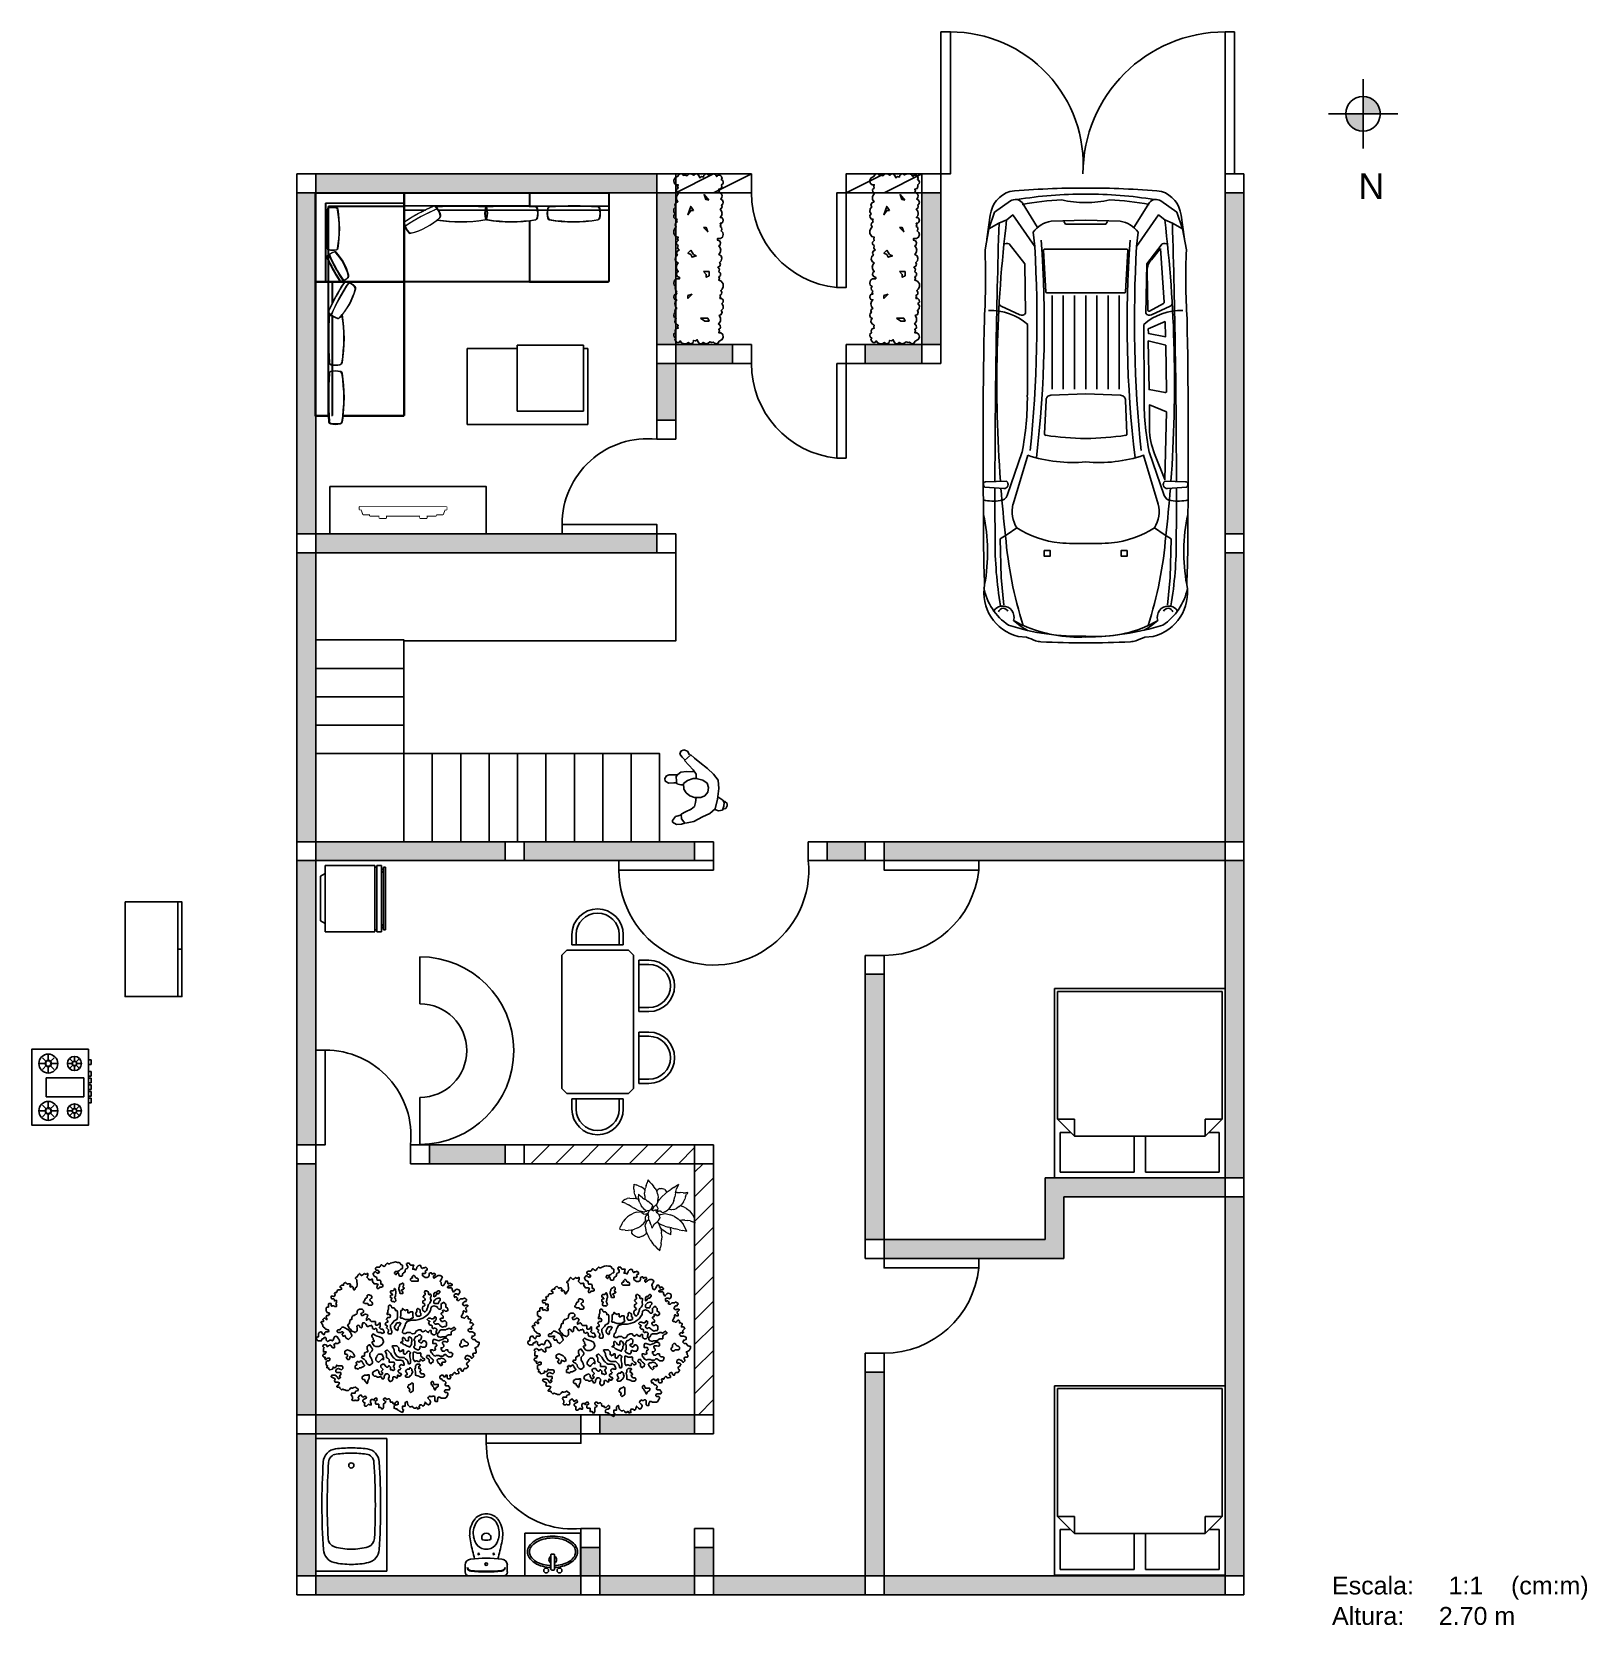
# Model space of a CAD drawing. Header units: metres. Extents: x -2.8 to 13.6, y -0.3 to 16.5.
import ezdxf

# ---------------------------------------------------------------- set-up
doc = ezdxf.new("R2010")
doc.units = ezdxf.units.M
doc.set_wipeout_variables(frame=1)
doc.linetypes.add('CENTER', pattern=[2, 1.25, -0.25, 0.25, -0.25])
for name, color, linetype in [('02-Muros', 250, 'Continuous'), ('04-Puertas', 5, 'Continuous'), ('05-EspMuro', 252, 'Continuous'), ('07-Muebles', 7, 'Continuous'), ('08-Escalera', 7, 'Continuous')]:
    doc.layers.add(name, color=color, linetype=linetype)
doc.layers.add('www.dwgautocad.com', color=7, linetype='Continuous', lineweight=20)
doc.styles.get("Standard").update_dxf_attribs({"font": 'arial.ttf'})
pattern_1 = [(0, (0, 0), (0, 6.985), [5.08, -1.905]), (90, (0, 0), (-6.985, 4e-16), [5.08, -1.905])]

msp = doc.modelspace()

# ---------------------------------------------------------------- texts
at = {"layer": '02-Muros', "linetype": 'CENTER'}
msp.add_text('N', height=0.269, dxfattribs=at).set_placement((11.21, 14.736))
at = {"layer": '02-Muros'}
for s, p in [('Escala:     1:1    (cm:m)', (10.93, 0.003)), ('Altura:     2.70 m', (10.93, -0.318))]:
    msp.add_text(s, height=0.18869, dxfattribs=at).set_placement(p)

# ---------------------------------------------------------------- blocks, each defined once
blk = doc.blocks.new('LLAVES')
at = {"color": 0, "linetype": 'ByBlock'}
for p, q in [((0.0154, 0.0047), (0.0154, -0.0047)), ((0.0948, 0.0097), (0.0204, 0.0097)), ((0.0998, -0.0047), (0.0998, 0.0047)), ((0.0204, -0.0098), (0.0948, -0.0098))]:
    blk.add_line(p, q, dxfattribs=at)
for centre in [(0.013, 0.0346), (0.013, -0.0355)]:
    blk.add_circle(centre, 0.013, dxfattribs=at)
for centre, start, end in [((0.0204, 0.0047), 90, 180), ((0.0948, 0.0047), 0, 90), ((0.0204, -0.0047), 180, 270), ((0.0948, -0.0047), 270, 360)]:
    blk.add_arc(centre, 0.005, start, end, dxfattribs=at)
blk = doc.blocks.new('A$C60297D26')
at = {"layer": '07-Muebles'}
for p, q in [((0, 0), (0, 1.4)), ((0, 1.4), (0.75, 1.4)), ((0.75, 1.4), (0.75, 0)), ((0.75, 0), (0, 0))]:
    blk.add_line(p, q, dxfattribs=at)
blk.add_circle((0.375, 1.115), 0.0275, dxfattribs=at)
for centre, radius, start, end in [((0.229, 1.142), 0.15, 97.8246, 176.2997), ((0.229, 1.142), 0.094, 97.8246, 176.2997), ((0.375, -0.186), 1.486, 89.9988, 96.4162), ((0.375, -0.189), 1.433, 89.9987, 96.3484), ((0.375, -0.186), 1.486, 83.5838, 90.0012), ((0.375, -0.189), 1.433, 83.6516, 90.0013), ((0.521, 1.142), 0.094, 3.7003, 82.1754), ((0.521, 1.142), 0.15, 3.7003, 82.1754), ((7.065, 0.7), 7, 176.2997, 183.8947), ((7.065, 0.7), 6.944, 176.2997, 182.9309), ((-6.315, 0.7), 6.944, 357.0691, 3.7003), ((-6.315, 0.7), 7, 356.1053, 3.7003), ((0.23, 0.35), 0.1, 182.9309, 250.2221), ((0.52, 0.35), 0.1, 289.7779, 357.0691), ((0.231, 0.235), 0.15, 183.8947, 255.3014), ((0.375, 0.858), 0.628, 253.4701, 270.0186), ((0.375, 0.858), 0.628, 269.9814, 286.5299), ((0.519, 0.235), 0.15, 284.6986, 356.1053), ((0.375, 0.924), 0.854, 257.6931, 270.0076), ((0.375, 0.924), 0.854, 269.9924, 282.3069)]:
    blk.add_arc(centre, radius, start, end, dxfattribs=at)
blk = doc.blocks.new('SL')
at = {"layer": 'www.dwgautocad.com', "extrusion": (0, 0, -1)}
for p, q in [((1174.806, 1692.529), (1174.811, 1692.54)), ((1174.811, 1692.54), (1174.823, 1692.547)), ((1174.823, 1692.547), (1174.855, 1692.552)), ((1174.855, 1692.552), (1174.891, 1692.553)), ((1174.891, 1692.553), (1174.925, 1692.547)), ((1174.925, 1692.547), (1174.937, 1692.54)), ((1174.937, 1692.54), (1174.941, 1692.531)), ((1174.149, 1691.05), (1174.149, 1692.465)), ((1174.149, 1692.465), (1174.796, 1692.465)), ((1174.796, 1692.465), (1174.8, 1692.492)), ((1174.8, 1692.492), (1174.806, 1692.529)), ((1174.806, 1692.529), (1174.806, 1692.529)), ((1174.941, 1692.531), (1174.943, 1692.52)), ((1174.943, 1692.52), (1174.944, 1692.465)), ((1174.944, 1692.465), (1175.086, 1692.465)), ((1175.086, 1692.465), (1175.086, 1690.113)), ((1171.989, 1691.05), (1174.149, 1691.05)), ((1171.989, 1690.113), (1171.989, 1691.05)), ((1171.989, 1691.05), (1171.989, 1691.05)), ((1175.086, 1690.113), (1171.989, 1690.113))]:
    blk.add_line(p, q, dxfattribs=at)
at = {"layer": 'www.dwgautocad.com'}
for p, q in [((1174.796, 1692.465), (1174.149, 1692.465)), ((1174.149, 1692.465), (1174.149, 1691.05)), ((1174.149, 1692.465), (1174.796, 1692.465)), ((1174.796, 1692.465), (1174.149, 1692.465)), ((1174.149, 1692.465), (1174.149, 1691.05)), ((1174.149, 1692.465), (1174.796, 1692.465)), ((1174.909, 1691.409), (1174.909, 1692.465)), ((1174.909, 1691.409), (1174.909, 1692.465)), ((1175.086, 1692.465), (1174.945, 1692.465)), ((1174.945, 1692.465), (1175.086, 1692.465)), ((1175.086, 1692.465), (1174.945, 1692.465)), ((1174.945, 1692.465), (1175.086, 1692.465)), ((1174.949, 1692.465), (1174.949, 1691.05)), ((1174.949, 1692.465), (1174.949, 1691.05)), ((1175.086, 1691.05), (1175.086, 1692.465)), ((1175.086, 1691.05), (1175.086, 1692.465)), ((1174.909, 1691.371), (1174.909, 1691.371)), ((1174.909, 1691.371), (1174.909, 1691.371)), ((1174.909, 1691.05), (1174.909, 1691.276)), ((1174.909, 1691.05), (1174.909, 1691.276)), ((1171.989, 1690.113), (1171.989, 1691.05)), ((1172.825, 1691.05), (1171.989, 1691.05)), ((1171.989, 1690.113), (1171.989, 1691.05)), ((1172.825, 1691.05), (1171.989, 1691.05)), ((1172.825, 1690.403), (1172.825, 1691.05)), ((1172.825, 1691.05), (1174.149, 1691.05)), ((1172.825, 1691.05), (1172.825, 1690.403)), ((1172.825, 1690.403), (1172.825, 1691.05)), ((1172.825, 1691.05), (1174.149, 1691.05)), ((1172.825, 1691.05), (1172.825, 1690.403)), ((1174.149, 1691.05), (1175.086, 1691.05)), ((1174.149, 1691.05), (1175.086, 1691.05)), ((1174.149, 1690.113), (1174.149, 1691.05)), ((1175.086, 1691.05), (1174.149, 1691.05)), ((1174.149, 1691.05), (1174.149, 1690.113)), ((1174.149, 1691.05), (1174.149, 1690.113)), ((1174.949, 1691.05), (1174.949, 1690.251)), ((1174.981, 1690.218), (1174.981, 1691.05)), ((1175.086, 1691.05), (1175.086, 1690.113)), ((1174.932, 1690.786), (1174.932, 1690.786)), ((1172.825, 1690.291), (1171.989, 1690.291)), ((1172.825, 1690.291), (1171.989, 1690.291)), ((1172.825, 1690.25), (1171.989, 1690.25)), ((1172.825, 1690.25), (1171.989, 1690.25)), ((1173.79, 1690.291), (1172.825, 1690.291)), ((1173.79, 1690.291), (1172.825, 1690.291)), ((1172.825, 1690.113), (1172.825, 1690.254)), ((1172.825, 1690.254), (1172.825, 1690.113)), ((1172.825, 1690.113), (1172.825, 1690.254)), ((1172.825, 1690.254), (1172.825, 1690.113)), ((1172.825, 1690.25), (1174.149, 1690.25)), ((1172.825, 1690.25), (1174.149, 1690.25)), ((1173.829, 1690.291), (1173.828, 1690.291)), ((1173.829, 1690.291), (1173.828, 1690.291)), ((1174.149, 1690.291), (1173.923, 1690.291)), ((1174.149, 1690.291), (1173.923, 1690.291)), ((1174.949, 1690.251), (1174.149, 1690.251)), ((1174.981, 1690.218), (1174.149, 1690.218)), ((1172.825, 1690.113), (1171.989, 1690.113)), ((1172.825, 1690.113), (1171.989, 1690.113)), ((1174.149, 1690.113), (1172.825, 1690.113)), ((1174.149, 1690.113), (1172.825, 1690.113)), ((1175.086, 1690.113), (1174.149, 1690.113))]:
    blk.add_line(p, q, dxfattribs=at)
for centre, radius, start, end in [((1174.828, 1692.525), 0.0229, 103.9742, 170.5747), ((1174.828, 1692.525), 0.0229, 103.9742, 170.5747), ((1174.874, 1692.341), 0.212, 75.9957, 103.9742), ((1174.874, 1692.341), 0.212, 75.9957, 103.9742), ((1174.92, 1692.525), 0.0229, 4.2757, 75.9957), ((1174.92, 1692.525), 0.0229, 4.2757, 75.9957), ((1176.347, 1692.273), 1.563, 170.5747, 189.4253), ((1176.347, 1692.273), 1.563, 170.5747, 189.4253), ((1170.258, 1692.273), 4.691, 356.8983, 3.1017), ((1170.258, 1692.273), 4.691, 356.8983, 3.1017), ((1176.347, 1691.648), 1.563, 170.5747, 189.1945), ((1176.347, 1691.648), 1.563, 170.5747, 189.1945), ((1174.828, 1692.02), 0.0229, 189.4253, 256.0258), ((1174.828, 1692.02), 0.0229, 189.4253, 256.0258), ((1174.828, 1691.9), 0.0229, 103.9742, 170.5747), ((1174.828, 1691.9), 0.0229, 103.9742, 170.5747), ((1174.874, 1692.204), 0.212, 256.0258, 284.0043), ((1174.874, 1692.204), 0.212, 256.0258, 284.0043), ((1174.874, 1691.717), 0.212, 75.9957, 104.0043), ((1174.874, 1691.717), 0.212, 75.9957, 104.0043), ((1174.92, 1692.02), 0.0229, 284.0043, 355.7243), ((1174.92, 1692.02), 0.0229, 284.0043, 355.7243), ((1174.92, 1691.9), 0.0229, 4.2757, 75.9957), ((1174.92, 1691.9), 0.0229, 4.2757, 75.9957), ((1170.258, 1691.648), 4.691, 356.8983, 3.1017), ((1170.258, 1691.648), 4.691, 356.8983, 3.1017), ((1175.351, 1690.946), 0.71, 137.3532, 165.3658), ((1175.351, 1690.946), 0.71, 137.3532, 165.3658), ((1173.03, 1692.21), 2.057, 325.9487, 336.8201), ((1173.03, 1692.21), 2.057, 325.9487, 336.8201), ((1174.846, 1691.412), 0.0229, 74.626, 141.2264), ((1174.846, 1691.412), 0.0229, 74.626, 141.2264), ((1174.796, 1691.23), 0.212, 46.6475, 74.656), ((1174.796, 1691.23), 0.212, 46.6475, 74.656), ((1174.92, 1691.396), 0.0229, 332.4691, 355.7243), ((1174.92, 1691.396), 0.0229, 332.4691, 355.7243), ((1174.926, 1691.367), 0.0229, 334.9275, 46.6475), ((1174.926, 1691.367), 0.0229, 334.9275, 46.6475), ((1173.03, 1692.21), 2.098, 326.7292, 336.0071), ((1173.03, 1692.21), 2.098, 326.7292, 336.0071), ((1174.686, 1691.117), 0.0229, 160.0771, 226.6776), ((1174.686, 1691.117), 0.0229, 160.0771, 226.6776), ((1174.815, 1691.254), 0.212, 226.6475, 254.656), ((1174.815, 1691.254), 0.212, 226.6475, 254.656), ((1174.857, 1690.879), 0.169, 105.344, 133.3525), ((1174.765, 1691.072), 0.0229, 254.656, 326.3761), ((1174.765, 1691.072), 0.0229, 254.656, 326.3761), ((1173.429, 1690.114), 1.646, 23.1799, 34.0513), ((1174.817, 1691.025), 0.0183, 33.6239, 105.344), ((1173.429, 1690.114), 1.678, 23.9929, 33.2708), ((1174.754, 1690.989), 0.0183, 133.3224, 199.9229), ((1175.286, 1691.126), 0.568, 194.6342, 222.6468), ((1176.083, 1690.491), 1.25, 170.5747, 189.4253), ((1174.868, 1690.692), 0.0183, 103.9742, 170.5747), ((1174.904, 1690.546), 0.169, 75.9957, 103.9742), ((1174.882, 1690.753), 0.0183, 218.7736, 285.374), ((1174.842, 1690.899), 0.169, 285.344, 313.3525), ((1174.941, 1690.692), 0.0183, 4.2757, 75.9957), ((1174.946, 1690.789), 0.0183, 313.3525, 25.0725), ((1171.212, 1690.491), 3.753, 356.8983, 3.1017), ((1174.254, 1689.849), 0.71, 104.6342, 132.6468), ((1174.254, 1689.849), 0.71, 104.6342, 132.6468), ((1174.083, 1690.514), 0.0229, 43.3224, 109.9229), ((1174.083, 1690.514), 0.0229, 43.3224, 109.9229), ((1173.945, 1690.384), 0.212, 15.344, 43.3525), ((1173.945, 1690.384), 0.212, 15.344, 43.3525), ((1172.29, 1690.326), 0.212, 166.0258, 194.0043), ((1172.29, 1690.326), 0.212, 166.0258, 194.0043), ((1172.107, 1690.371), 0.0229, 99.4253, 166.0258), ((1172.107, 1690.371), 0.0229, 99.4253, 166.0258), ((1172.359, 1688.852), 1.563, 80.5747, 99.4253), ((1172.359, 1688.852), 1.563, 80.5747, 99.4253), ((1172.611, 1690.371), 0.0229, 13.9742, 80.5747), ((1172.611, 1690.371), 0.0229, 13.9742, 80.5747), ((1172.428, 1690.326), 0.212, 345.9957, 13.9742), ((1172.428, 1690.326), 0.212, 345.9957, 13.9742), ((1172.949, 1690.326), 0.212, 166.0258, 194.0043), ((1172.949, 1690.326), 0.212, 166.0258, 194.0043), ((1172.765, 1690.371), 0.0229, 99.4253, 166.0258), ((1172.765, 1690.371), 0.0229, 99.4253, 166.0258), ((1173.017, 1688.852), 1.563, 80.5747, 99.4253), ((1173.017, 1688.852), 1.563, 80.5747, 99.4253), ((1173.483, 1690.326), 0.212, 165.9957, 194.0043), ((1173.483, 1690.326), 0.212, 165.9957, 194.0043), ((1173.269, 1690.371), 0.0229, 13.9742, 80.5747), ((1173.269, 1690.371), 0.0229, 13.9742, 80.5747), ((1173.299, 1690.371), 0.0229, 99.4253, 166.0258), ((1173.299, 1690.371), 0.0229, 99.4253, 166.0258), ((1173.086, 1690.326), 0.212, 345.9957, 13.9742), ((1173.086, 1690.326), 0.212, 345.9957, 13.9742), ((1173.551, 1688.853), 1.563, 80.8055, 99.4253), ((1173.551, 1688.853), 1.563, 80.8055, 99.4253), ((1173.788, 1690.353), 0.0229, 128.7736, 195.374), ((1173.788, 1690.353), 0.0229, 128.7736, 195.374), ((1172.989, 1692.169), 2.057, 293.1799, 304.0513), ((1172.989, 1692.169), 2.057, 293.1799, 304.0513), ((1172.989, 1692.169), 2.098, 293.9929, 303.2708), ((1172.989, 1692.169), 2.098, 293.9929, 303.2708), ((1174.127, 1690.434), 0.0229, 303.6239, 15.344), ((1174.127, 1690.434), 0.0229, 303.6239, 15.344), ((1172.107, 1690.28), 0.0229, 194.0043, 265.7243), ((1172.107, 1690.28), 0.0229, 194.0043, 265.7243), ((1172.359, 1694.942), 4.691, 266.8983, 273.1017), ((1172.359, 1694.942), 4.691, 266.8983, 273.1017), ((1172.611, 1690.28), 0.0229, 274.2757, 345.9957), ((1172.611, 1690.28), 0.0229, 274.2757, 345.9957), ((1172.765, 1690.28), 0.0229, 194.0043, 265.7243), ((1172.765, 1690.28), 0.0229, 194.0043, 265.7243), ((1173.017, 1694.942), 4.691, 266.8983, 273.1017), ((1173.017, 1694.942), 4.691, 266.8983, 273.1017), ((1173.269, 1690.28), 0.0229, 274.2757, 345.9957), ((1173.269, 1690.28), 0.0229, 274.2757, 345.9957), ((1173.299, 1690.28), 0.0229, 194.0043, 265.7243), ((1173.299, 1690.28), 0.0229, 194.0043, 265.7243), ((1173.551, 1694.942), 4.691, 266.8983, 273.1017), ((1173.551, 1694.942), 4.691, 266.8983, 273.1017), ((1173.97, 1690.403), 0.212, 195.344, 223.3525), ((1173.97, 1690.403), 0.212, 195.344, 223.3525), ((1173.803, 1690.28), 0.0229, 274.2757, 297.5309), ((1173.803, 1690.28), 0.0229, 274.2757, 297.5309), ((1173.833, 1690.273), 0.0229, 223.3525, 295.0725), ((1173.833, 1690.273), 0.0229, 223.3525, 295.0725), ((1174.868, 1690.289), 0.0183, 189.4253, 256.0258), ((1174.904, 1690.436), 0.169, 256.0258, 284.0043), ((1174.941, 1690.289), 0.0183, 284.0043, 355.7243)]:
    blk.add_arc(centre, radius, start, end, dxfattribs=at)
blk = doc.blocks.new('VolvoXC90-Plan')
at = {"color": 0, "linetype": 'ByBlock', "lineweight": -2}
for p, q in [((-1062, 695), (-1154, 893)), ((-1810, 808), (-1599, 644)), ((847, 829), (386, 671)), ((-1599, 644), (-1077, 635)), ((-213, 616), (-959, 613)), ((-1810, -808), (-1599, -644)), ((-1599, -644), (-1077, -635)), ((-213, -616), (-959, -613)), ((847, -829), (386, -671)), ((421, -612), (937, -767)), ((-1062, -695), (-1154, -893))]:
    blk.add_line(p, q, dxfattribs=at)
for points in [[(-1860, 1043), (-2115, 1008, 0.286504), (-2365, 801, 0.023286), (-2400, 0, 2.892384)], [(-1983, 509), (-2248, 672, -0.354025), (-2265, 794), (-2144, 964), (-1971, 1023)], [(-2060, 0), (-2051, 363, -0.200321), (-1933, 554), (-1784, 538), (-2116, 770), (-2065, 834), (-2031, 918), (-1971, 1023), (-1749, 1063, 0.025503), (-1020, 1070, -0.008345), (1048, 1079, 0.100198), (1784, 1067, -0.396144), (2334, 713), (2342, 625, 0.008994), (2379, 530, -0.062948), (2390, 472, -0.016499), (2400, 0, 3.114817)], [(695, 835), (700, 1053, -0.383303), (727, 1080, -0.240471), (759, 1065), (772, 865, -0.732078), (695, 835, -0.79772)], [(-742, 846), (-786, 661), (-273, 670), (-241, 839, 0.475324), (-254, 855), (-742, 846)], [(-37, 855), (-111, 673), (139, 673, 0.097382), (405, 728), (677, 837), (-37, 855)], [(-1761, 791), (-1195, 829, -0.293687), (-1182, 823), (-1102, 674, -0.563611), (-1114, 655), (-1527, 649, -0.207041), (-1642, 695), (-1761, 791)], [(492, 0, 0.104646), (421, 612), (937, 767, -0.18996), (1187, 727, -0.116976), (1346, 274)], [(-1293, 0), (-1293, 409, 0.398565), (-1306, 422), (-1742, 446, 0.430037), (-1755, 433), (-1755, 0)], [(211, 422, 0.441976), (191, 435), (-157, 419, 0.418817), (-213, 369), (-228, 0)], [(-1860, -1043), (-2115, -1008, -0.286504), (-2365, -801, -0.023286), (-2400, 0, -2.892384)], [(-2060, 0), (-2051, -363, 0.200321), (-1933, -554), (-1784, -538), (-2116, -770), (-2065, -834), (-2031, -918), (-1971, -1023), (-1749, -1063, -0.025503), (-1020, -1070, 0.008345), (1048, -1079, -0.100198), (1784, -1067, 0.396144), (2334, -713), (2342, -625, -0.008994), (2379, -530, 0.062948), (2390, -472, 0.016499), (2400, 0, -3.114817)], [(-1293, 0), (-1293, -409, -0.398565), (-1306, -422), (-1742, -446, -0.430037), (-1755, -433), (-1755, 0)], [(211, -422, -0.441976), (191, -435), (-157, -419, -0.418817), (-213, -369), (-228, 0)], [(-1983, -509), (-2248, -672, 0.354025), (-2265, -794), (-2144, -964), (-1971, -1023)], [(695, -835), (700, -1053, 0.383303), (727, -1080, 0.240471), (759, -1065), (772, -865, 0.732078), (695, -835, 0.79772)]]:
    blk.add_lwpolyline(points, format="xyb", dxfattribs=at)
for points in [[(-991, 838), (-913, 661), (-865, 662), (-831, 844), (-991, 838)], [(1187, 727), (1256, 829), (1305, 902), (1710, 892), (2004, 864)], [(-1265, 354), (-276, 354)], [(-2046, 232), (-2019, 212), (-2019, 0)], [(-1265, 239), (-276, 239)], [(-2046, -232), (-2019, -212), (-2019, 0)], [(-1265, 119), (-276, 119)], [(-1265, 0), (-276, 0)], [(-1265, -119), (-276, -119)], [(-1265, -239), (-276, -239)], [(-1265, -354), (-276, -354)], [(1187, -727), (1256, -829), (1305, -902), (1710, -892), (2004, -864)]]:
    blk.add_lwpolyline(points, dxfattribs=at)
for points in [[(1425, 437), (1487, 437), (1487, 376), (1425, 376)], [(1425, -437), (1487, -437), (1487, -376), (1425, -376)]]:
    blk.add_lwpolyline(points, close=True, dxfattribs=at)
for centre, radius, start, end in [((-520, 1004), 588, 177.7942, 221.7865), ((438, 976), 467, 350.8643, 13.0449), ((1177, -13090), 14170, 87.545, 90.5221), ((1706, 473), 613, 34.0017, 78.4469), ((-347, -13362), 14300, 85.8132, 96.9), ((811, -93615), 94573, 90.06865, 91.72259), ((-1764, 830), 51.3, 136.788, 204.7716), ((-1182, 885), 29.1, 15.5854, 103.3086), ((811, -93615), 94573, 89.70294, 90.02745), ((-347, -13362), 14300, 83.4977, 85.5183), ((812, 910), 88.4, 293.3778, 354.226), ((943, -3302), 4161, 72.1407, 85.4715), ((1321, -3233), 4190, 80.5236, 90.2647), ((2123, 878), 110, 123.2709, 181.6841), ((2131, 874), 118, 179.3467, 287.5258), ((2088, 869), 51.5, 104.6158, 248.0419), ((1611, 55), 3946, 170.2093, 180.8001), ((-1108, 675), 50.3, 307.3615, 23.3239), ((1373, 290), 923, 23.5119, 30.6575), ((1510, 187), 872, 29.5652, 41.1407), ((-430, -11), 2770, 0.2265, 17.3568), ((1160, 70), 3441, 169.9392, 176.9419), ((-970, 12467), 12030, 265.8062, 276.7707), ((-1002, 13935), 13420, 266.6623, 275.8776), ((-186, 3640), 3024, 269.4972, 280.9173), ((1008, 116), 1328, 354.9871, 24.1142), ((-2823, -36), 3068, 0.6736, 8.5885), ((-3329, 7), 1082, 359.6132, 13.1568), ((-2151, 59), 3504, 359.0309, 3.5155), ((1611, -55), 3946, 179.1999, 189.7907), ((-3329, -7), 1082, 346.8432, 0.3868), ((-990, -139), 1488, 341.475, 5.371), ((-2151, -59), 3504, 356.4845, 0.9691), ((-66, -73), 2398, 341.9779, 1.7554), ((846, -67), 1495, 336.7043, 2.5777), ((-2823, 36), 3068, 351.4115, 359.3264), ((1160, -70), 3441, 183.0581, 190.0608), ((312, -166), 1040, 327.3629, 354.0506), ((-970, -12467), 12030, 83.2293, 94.1938), ((-1002, -13935), 13420, 84.1224, 93.3377), ((-520, -1004), 588, 138.2135, 182.2058), ((-1108, -675), 50.3, 336.6761, 52.6385), ((-186, -3640), 3024, 79.0827, 90.5028), ((943, 3302), 4161, 274.5285, 287.8593), ((1510, -187), 872, 318.8593, 330.4348), ((1373, -290), 923, 329.3425, 336.4881), ((-347, 13362), 14300, 263.1, 274.1868), ((-1764, -830), 51.3, 155.2284, 223.212), ((812, -910), 88.4, 5.774, 66.6222), ((1012, -430), 346, 257.5387, 300.5617), ((1706, -473), 613, 280.632, 325.9983), ((2131, -874), 118, 72.4742, 180.6533), ((2088, -869), 51.5, 111.9581, 255.3842), ((811, 93615), 94573, 268.27741, 269.93135), ((-1182, -885), 29.1, 256.6914, 344.4146), ((811, 93615), 94573, 269.97255, 270.29706), ((-347, 13362), 14300, 274.4817, 276.5023), ((438, -976), 467, 346.9551, 9.1357), ((1321, 3233), 4190, 269.7353, 279.4764), ((2123, -878), 110, 178.3159, 236.7291), ((1177, 13090), 14170, 269.4779, 272.455)]:
    blk.add_arc(centre, radius, start, end, dxfattribs=at)

# ---------------------------------------------------------------- hatches: boundary and pattern name
at = {"layer": '02-Muros'}
h = msp.add_hatch(color=256, dxfattribs=at)
h.dxf.hatch_style = 1
h.paths.add_polyline_path([(11.257, 15.635), (11.074, 15.635, 0.414214), (11.257, 15.452)])
h.paths.add_polyline_path([(11.441, 15.635, 0.414214), (11.257, 15.819), (11.257, 15.819), (11.257, 15.635)])
at = {"layer": '05-EspMuro'}
h = msp.add_hatch(dxfattribs=at)
h.set_pattern_fill('ANGLE', color=256)
h.set_pattern_definition(pattern_1)
h.paths.add_polyline_path([(3.8, 15), (0.2, 15), (0.2, 14.8), (3.8, 14.8)])
h = msp.add_hatch(dxfattribs=at)
h.set_pattern_fill('ANGLE', color=256)
h.set_pattern_definition(pattern_1)
h.paths.add_polyline_path([(3.8, 15), (0.2, 15), (0.2, 14.8), (3.8, 14.8)])
h = msp.add_hatch(dxfattribs=at)
h.set_pattern_fill('ANGLE', color=256)
h.set_pattern_definition(pattern_1)
h.paths.add_polyline_path([(3.8, 15), (0.2, 15), (0.2, 14.8), (3.8, 14.8)])
h = msp.add_hatch(color=256, dxfattribs=at)
h.dxf.hatch_style = 1
h.paths.add_polyline_path([(3.8, 15), (0.2, 15), (0.2, 14.8), (3.298, 14.8), (3.8, 14.8)])
h = msp.add_hatch(color=256, dxfattribs=at)
h.dxf.hatch_style = 1
h.paths.add_polyline_path([(0.2, 14.8), (0, 14.8), (0, 11.2), (0.2, 11.2)])
h = msp.add_hatch(color=256, dxfattribs=at)
h.dxf.hatch_style = 1
h.paths.add_polyline_path([(4, 14.8), (3.8, 14.8), (3.8, 13.2), (4, 13.2)])
h = msp.add_hatch(color=256, dxfattribs=at)
h.dxf.hatch_style = 1
h.paths.add_polyline_path([(6.8, 14.8), (6.6, 14.8), (6.6, 13.2), (6.8, 13.2)])
h = msp.add_hatch(color=256, dxfattribs=at)
h.dxf.hatch_style = 1
h.paths.add_polyline_path([(10, 14.8), (9.8, 14.8), (9.8, 11.2), (10, 11.2)])
h = msp.add_hatch(color=256, dxfattribs=at)
h.dxf.hatch_style = 1
h.paths.add_polyline_path([(4.6, 13.2), (4, 13.2), (4, 13), (4.6, 13)])
h = msp.add_hatch(color=256, dxfattribs=at)
h.dxf.hatch_style = 1
h.paths.add_polyline_path([(6.6, 13.2), (6, 13.2), (6, 13), (6.6, 13)])
h = msp.add_hatch(color=256, dxfattribs=at)
h.dxf.hatch_style = 1
h.paths.add_polyline_path([(4, 13), (3.8, 13), (3.8, 12.4), (4, 12.4)])
h = msp.add_hatch(color=256, dxfattribs=at)
h.dxf.hatch_style = 1
h.paths.add_polyline_path([(3.8, 11.2), (0.2, 11.2), (0.2, 11), (3.8, 11)])
h = msp.add_hatch(color=256, dxfattribs=at)
h.dxf.hatch_style = 1
h.paths.add_polyline_path([(0.2, 11), (0, 11), (0, 7.95), (0.2, 7.95)])
h = msp.add_hatch(color=256, dxfattribs=at)
h.dxf.hatch_style = 1
h.paths.add_polyline_path([(10, 11), (9.8, 11), (9.8, 7.95), (10, 7.95)])
h = msp.add_hatch(color=256, dxfattribs=at)
h.dxf.hatch_style = 1
h.paths.add_polyline_path([(2.2, 7.95), (0.2, 7.95), (0.2, 7.75), (2.2, 7.75)])
h = msp.add_hatch(color=256, dxfattribs=at)
h.dxf.hatch_style = 1
h.paths.add_polyline_path([(4.2, 7.95), (2.4, 7.95), (2.4, 7.75), (4.2, 7.75)])
h = msp.add_hatch(color=256, dxfattribs=at)
h.dxf.hatch_style = 1
h.paths.add_polyline_path([(6, 7.95), (5.6, 7.95), (5.6, 7.75), (6, 7.75)])
h = msp.add_hatch(color=256, dxfattribs=at)
h.dxf.hatch_style = 1
h.paths.add_polyline_path([(9.8, 7.95), (6.2, 7.95), (6.2, 7.75), (9.8, 7.75)])
h = msp.add_hatch(color=256, dxfattribs=at)
h.dxf.hatch_style = 1
h.paths.add_polyline_path([(0.2, 7.75), (0, 7.75), (0, 4.75), (0.2, 4.75)])
h = msp.add_hatch(color=256, dxfattribs=at)
h.dxf.hatch_style = 1
h.paths.add_polyline_path([(10, 7.75), (9.8, 7.75), (9.8, 4.4), (10, 4.4)])
h = msp.add_hatch(color=256, dxfattribs=at)
h.dxf.hatch_style = 1
h.paths.add_polyline_path([(6.2, 6.55), (6, 6.55), (6, 3.75), (6.2, 3.75)])
h = msp.add_hatch(color=256, dxfattribs=at)
h.dxf.hatch_style = 1
h.paths.add_polyline_path([(2.2, 4.75), (1.4, 4.75), (1.4, 4.55), (2.2, 4.55)])
h = msp.add_hatch(dxfattribs=at)
h.set_pattern_fill('JIS_WOOD', color=256, scale=0.26)
h.paths.add_polyline_path([(4.4, 4.55), (4.2, 4.55), (4.2, 1.9), (4.4, 1.9)])
h.paths.add_polyline_path([(4.2, 4.75), (2.4, 4.75), (2.4, 4.55), (4.2, 4.55)])
h = msp.add_hatch(color=256, dxfattribs=at)
h.dxf.hatch_style = 1
h.paths.add_polyline_path([(0.2, 4.55), (0, 4.55), (0, 1.9), (0.2, 1.9)])
h = msp.add_hatch(color=256, dxfattribs=at)
h.dxf.hatch_style = 1
h.paths.add_polyline_path([(9.8, 4.4), (7.9, 4.4), (7.9, 3.75), (6.2, 3.75), (6.2, 3.55), (7.2, 3.55), (8.1, 3.55), (8.1, 4.2), (9.8, 4.2)])
h = msp.add_hatch(color=256, dxfattribs=at)
h.dxf.hatch_style = 1
h.paths.add_polyline_path([(10, 4.2), (9.8, 4.2), (9.8, 0.2), (10, 0.2)])
h = msp.add_hatch(color=256, dxfattribs=at)
h.dxf.hatch_style = 1
h.paths.add_polyline_path([(6.2, 2.35), (6, 2.35), (6, 0.2), (6.2, 0.2)])
h = msp.add_hatch(color=256, dxfattribs=at)
h.dxf.hatch_style = 1
h.paths.add_polyline_path([(3, 1.9), (0.2, 1.9), (0.2, 1.7), (3, 1.7)])
h = msp.add_hatch(color=256, dxfattribs=at)
h.dxf.hatch_style = 1
h.paths.add_polyline_path([(4.2, 1.9), (3.2, 1.9), (3.2, 1.7), (4.2, 1.7)])
h = msp.add_hatch(color=256, dxfattribs=at)
h.dxf.hatch_style = 1
h.paths.add_polyline_path([(0.2, 1.7), (0, 1.7), (0, 0.2), (0.2, 0.2)])
h = msp.add_hatch(color=256, dxfattribs=at)
h.dxf.hatch_style = 1
h.paths.add_polyline_path([(3.2, 0.5), (3, 0.5), (3, 0.2), (3.2, 0.2)])
h = msp.add_hatch(color=256, dxfattribs=at)
h.dxf.hatch_style = 1
h.paths.add_polyline_path([(4.4, 0.5), (4.2, 0.5), (4.2, 0.2), (4.4, 0.2)])
h = msp.add_hatch(color=256, dxfattribs=at)
h.dxf.hatch_style = 1
h.paths.add_polyline_path([(3, 0.2), (0.2, 0.2), (0.2, 0), (3, 0)])
h = msp.add_hatch(color=256, dxfattribs=at)
h.dxf.hatch_style = 1
h.paths.add_polyline_path([(4.2, 0.2), (3.2, 0.2), (3.2, 0), (4.2, 0)])
h = msp.add_hatch(color=256, dxfattribs=at)
h.dxf.hatch_style = 1
h.paths.add_polyline_path([(6, 0.2), (4.4, 0.2), (4.4, 0), (6, 0)])
h = msp.add_hatch(color=256, dxfattribs=at)
h.dxf.hatch_style = 1
h.paths.add_polyline_path([(9.8, 0.2), (6.2, 0.2), (6.2, 0), (9.8, 0)])

# ---------------------------------------------------------------- linework, layer by layer
at = {"layer": '02-Muros'}
for p, q in [((11.257, 15.635), (11.257, 15.635)), ((11.257, 15.635), (11.257, 15.635)), ((0, 15), (0, 0)), ((4, 15), (0, 15)), ((0.2, 15), (0.2, 0)), ((3.8, 15), (3.8, 12.2)), ((4, 15), (4, 12.2)), ((6.6, 13), (6.6, 15)), ((6.8, 15), (6.6, 15)), ((6.8, 13), (6.8, 15)), ((10, 15), (9.8, 15)), ((9.8, 0), (9.8, 15)), ((10, 0), (10, 15)), ((4, 14.8), (0, 14.8)), ((6.8, 14.8), (6.6, 14.8)), ((10, 14.8), (9.8, 14.8)), ((4.8, 13.2), (3.8, 13.2)), ((4.8, 13.2), (4.8, 13)), ((5.8, 13), (5.8, 13.2)), ((6.8, 13.2), (5.8, 13.2)), ((4.8, 13), (3.8, 13)), ((6.8, 13), (5.8, 13)), ((4, 12.4), (3.8, 12.4)), ((4, 12.2), (3.8, 12.2)), ((4, 11.2), (0, 11.2)), ((3.8, 11.2), (3.8, 11)), ((4, 11.2), (4, 11)), ((10, 11.2), (9.8, 11.2)), ((4, 11), (0, 11)), ((10, 11), (9.8, 11)), ((0, 7.95), (4.4, 7.95)), ((4.2, 7.95), (4.2, 7.75)), ((4.4, 7.95), (4.4, 7.75)), ((5.4, 7.95), (5.4, 7.75)), ((5.4, 7.95), (10, 7.95)), ((5.6, 7.95), (5.6, 7.75)), ((6, 7.75), (6, 7.95)), ((6.2, 7.75), (6.2, 7.95)), ((0, 7.75), (4.4, 7.75)), ((5.4, 7.75), (10, 7.75)), ((6, 3.55), (6, 6.75)), ((6, 6.75), (6.2, 6.75)), ((6.2, 3.55), (6.2, 6.75)), ((0, 4.75), (0.2, 4.75)), ((1.2, 4.75), (4.4, 4.75)), ((1.2, 4.75), (1.2, 4.55)), ((1.4, 4.75), (1.4, 4.55)), ((2.2, 4.55), (2.2, 4.75)), ((2.2, 4.75), (2.4, 4.75)), ((2.4, 4.75), (2.4, 4.55)), ((4.2, 4.75), (4.2, 1.7)), ((4.4, 4.75), (4.4, 1.7)), ((0, 4.55), (0.2, 4.55)), ((1.2, 4.55), (4.4, 4.55)), ((2.4, 4.55), (2.2, 4.55)), ((7.9, 3.75), (7.9, 4.4)), ((7.9, 4.4), (10, 4.4)), ((8.1, 3.55), (8.1, 4.2)), ((8.1, 4.2), (10, 4.2)), ((6, 3.75), (7.9, 3.75)), ((6, 3.55), (8.1, 3.55)), ((6, 0), (6, 2.55)), ((6, 2.55), (6.2, 2.55)), ((6.2, 0), (6.2, 2.55)), ((6, 2.35), (6.2, 2.35)), ((0, 1.9), (4.4, 1.9)), ((3, 1.9), (3, 1.7)), ((3.2, 1.9), (3.2, 1.7)), ((0, 1.7), (4.4, 1.7)), ((3, 0.7), (3.2, 0.7)), ((3, 0.7), (3, 0)), ((3.2, 0.7), (3.2, 0)), ((4.2, 0.7), (4.4, 0.7)), ((4.2, 0.7), (4.2, 0)), ((4.4, 0.7), (4.4, 0)), ((3, 0.5), (3.2, 0.5)), ((4.2, 0.5), (4.4, 0.5)), ((0, 0.2), (10, 0.2)), ((0, 0), (10, 0))]:
    msp.add_line(p, q, dxfattribs=at)
for points in [[(11.257, 15.819), (11.257, 16.002)], [(11.257, 15.819), (11.257, 15.819), (11.257, 15.819), (11.257, 15.635)], [(11.074, 15.635), (11.074, 15.635), (11.074, 15.635), (10.891, 15.635)], [(11.074, 15.635), (11.257, 15.635)], [(11.257, 15.635), (11.257, 15.635), (11.257, 15.635), (11.257, 15.635), (11.257, 15.635), (11.257, 15.635), (11.257, 15.635), (11.257, 15.635), (11.257, 15.635)], [(11.257, 15.452), (11.257, 15.635)], [(11.441, 15.635), (11.441, 15.635), (11.441, 15.635), (11.257, 15.635)], [(11.441, 15.635), (11.624, 15.635)], [(11.257, 15.452), (11.257, 15.452), (11.257, 15.452), (11.257, 15.268)], [(4.8, 13), (4.6, 13), (4.6, 13.2)], [(5.8, 13), (6, 13), (6, 13.2)], [(2.2, 7.75), (2.2, 7.95), (2.4, 7.95), (2.4, 7.75), (2.2, 7.75)], [(6, 6.75), (6, 6.55), (6.2, 6.55)]]:
    msp.add_lwpolyline(points, dxfattribs=at)
msp.add_circle((11.257, 15.635), 0.183, dxfattribs=at)
at = {"layer": '04-Puertas'}
for p, q in [((4, 14.8), (4.4, 15)), ((4.8, 15), (4.4, 14.8)), ((5.8, 14.8), (6.2, 15)), ((6.6, 15), (6.2, 14.8)), ((5.7, 12), (5.7, 13)), ((5.7, 13), (5.8, 13)), ((5.8, 13), (5.8, 12)), ((5.8, 12), (5.7, 12)), ((3.4, 7.65), (3.4, 7.75)), ((3.4, 7.75), (4.4, 7.75)), ((4.4, 7.75), (4.4, 7.65)), ((4.4, 7.65), (3.4, 7.65))]:
    msp.add_line(p, q, dxfattribs=at)
for points in [[(6.8, 15), (6.9, 15), (6.9, 16.5), (6.8, 16.5), (6.8, 15)], [(9.8, 15), (9.8, 16.5), (9.9, 16.5), (9.9, 15), (9.8, 15)], [(4, 15), (4.8, 15), (4.8, 14.8), (4, 14.8), (4, 15)], [(6.6, 15), (5.8, 15), (5.8, 14.8), (6.6, 14.8), (6.6, 15)], [(5.8, 14.8), (5.8, 13.8), (5.7, 13.8), (5.7, 14.8), (5.8, 14.8)], [(2.8, 11.2), (2.8, 11.3), (3.8, 11.3), (3.8, 11.2), (2.8, 11.2)], [(6.2, 7.75), (7.2, 7.75), (7.2, 7.65), (6.2, 7.65), (6.2, 7.75)], [(0.2, 4.75), (0.3, 4.75), (0.3, 5.75), (0.2, 5.75), (0.2, 4.75)], [(6.2, 3.55), (7.2, 3.55), (7.2, 3.45), (6.2, 3.45), (6.2, 3.55)], [(2, 1.7), (2, 1.6), (3, 1.6), (3, 1.7), (2, 1.7)]]:
    msp.add_lwpolyline(points, dxfattribs=at)
for centre, radius, start, end in [((6.9, 15.097), 1.403, 356.0501, 90), ((9.8, 15), 1.5, 90, 180), ((5.806, 14.8), 1.006, 180, 263.9744), ((5.806, 13), 1.006, 180, 263.9744), ((3.705, 11.3), 0.905, 83.9744, 180), ((4.403, 7.65), 1.002, 180, 5.7248), ((6.2, 7.756), 1.006, 270, 353.9744), ((0.3, 4.845), 0.905, 353.9744, 90), ((6.2, 3.556), 1.006, 270, 353.9744), ((2.905, 1.6), 0.905, 180, 276.0256)]:
    msp.add_arc(centre, radius, start, end, dxfattribs=at)
at = {"layer": '07-Muebles', "extrusion": (0, 0, -1)}
for p, q in [((1.799, 13.156), (2.328, 13.156)), ((1.799, 12.356), (1.799, 13.156)), ((3.028, 13.156), (3.074, 13.156)), ((3.074, 13.156), (3.074, 12.356)), ((3.074, 12.356), (1.799, 12.356))]:
    msp.add_line(p, q, dxfattribs=at)
at = {"layer": '07-Muebles'}
for p, q in [((2.328, 13.194), (3.028, 13.194)), ((2.328, 12.494), (2.328, 13.194)), ((3.028, 13.194), (3.028, 12.494)), ((3.028, 12.494), (2.328, 12.494)), ((0.25, 7.587), (0.3, 7.613)), ((0.25, 7.35), (0.25, 7.587)), ((0.3, 7.7), (0.3, 7)), ((0.825, 7.7), (0.3, 7.7)), ((0.825, 7), (0.825, 7.7)), ((0.843, 7.682), (0.825, 7.682)), ((0.843, 7.7), (0.843, 7)), ((0.893, 7.7), (0.843, 7.7)), ((0.893, 7), (0.893, 7.7)), ((0.893, 7.661), (0.914, 7.661)), ((0.914, 7.682), (0.935, 7.682)), ((0.914, 7.682), (0.914, 7.018)), ((0.935, 7.682), (0.935, 7.018)), ((0.25, 7.35), (0.25, 7.113)), ((0.25, 7.113), (0.3, 7.087)), ((0.3, 7), (0.825, 7)), ((0.843, 7.018), (0.825, 7.018)), ((0.843, 7), (0.893, 7)), ((0.893, 7.039), (0.914, 7.039)), ((0.914, 7.018), (0.935, 7.018)), ((8, 4.4), (8, 6.4)), ((8, 6.4), (9.8, 6.4)), ((9.8, 6.4), (9.8, 4.4)), ((8.03, 6.37), (8.03, 5.02)), ((8.9, 6.37), (8.03, 6.37)), ((8.9, 6.37), (9.77, 6.37)), ((9.77, 6.37), (9.77, 5.02)), ((8.21, 4.84), (8.03, 5.02)), ((8.03, 5.02), (8.21, 5.02)), ((8.06, 4.88), (8.17, 4.88)), ((8.06, 4.46), (8.06, 4.88)), ((8.21, 5.02), (8.21, 4.84)), ((9.59, 4.84), (9.77, 5.02)), ((9.59, 5.02), (9.59, 4.84)), ((9.77, 5.02), (9.59, 5.02)), ((9.74, 4.88), (9.63, 4.88)), ((9.74, 4.46), (9.74, 4.88)), ((8.21, 4.84), (8.9, 4.84)), ((8.84, 4.84), (8.84, 4.46)), ((9.59, 4.84), (8.9, 4.84)), ((8.96, 4.84), (8.96, 4.46)), ((9.8, 4.4), (8, 4.4)), ((8.84, 4.46), (8.06, 4.46)), ((8.96, 4.46), (9.74, 4.46)), ((8, 0.207), (8, 2.207)), ((8, 2.207), (9.8, 2.207)), ((9.8, 2.207), (9.8, 0.207)), ((8.03, 2.177), (8.03, 0.827)), ((8.9, 2.177), (8.03, 2.177)), ((8.9, 2.177), (9.77, 2.177)), ((9.77, 2.177), (9.77, 0.827)), ((8.21, 0.647), (8.03, 0.827)), ((8.03, 0.827), (8.21, 0.827)), ((8.06, 0.687), (8.17, 0.687)), ((8.06, 0.267), (8.06, 0.687)), ((8.21, 0.827), (8.21, 0.647)), ((9.59, 0.647), (9.77, 0.827)), ((9.59, 0.827), (9.59, 0.647)), ((9.77, 0.827), (9.59, 0.827)), ((9.74, 0.687), (9.63, 0.687)), ((9.74, 0.267), (9.74, 0.687)), ((1.952, 0.613), (1.952, 0.593)), ((2.048, 0.613), (2.048, 0.593)), ((8.21, 0.647), (8.9, 0.647)), ((8.84, 0.647), (8.84, 0.267)), ((9.59, 0.647), (8.9, 0.647)), ((8.96, 0.647), (8.96, 0.267)), ((1.778, 0.24), (1.778, 0.312)), ((2.183, 0.2), (1.817, 0.2)), ((2.222, 0.24), (2.222, 0.312)), ((9.8, 0.207), (8, 0.207)), ((8.84, 0.267), (8.06, 0.267)), ((8.96, 0.267), (9.74, 0.267))]:
    msp.add_line(p, q, dxfattribs=at)
at = {"layer": '07-Muebles', "color": 252}
for p, q in [((2.905, 6.969), (2.905, 6.861)), ((2.949, 6.969), (2.949, 6.861)), ((3.404, 6.969), (3.404, 6.861)), ((3.447, 6.969), (3.447, 6.861)), ((2.797, 6.752), (2.851, 6.806)), ((2.797, 5.344), (2.797, 6.752)), ((2.851, 6.806), (3.501, 6.806)), ((2.905, 6.861), (3.447, 6.861)), ((3.555, 6.752), (3.501, 6.806)), ((3.555, 5.344), (3.555, 6.752)), ((3.718, 6.698), (3.61, 6.698)), ((3.61, 6.157), (3.61, 6.698)), ((3.718, 6.655), (3.61, 6.655)), ((3.718, 6.2), (3.61, 6.2)), ((3.718, 6.157), (3.61, 6.157)), ((3.61, 5.94), (3.61, 5.398)), ((3.718, 5.94), (3.61, 5.94)), ((3.718, 5.897), (3.61, 5.897)), ((3.718, 5.442), (3.61, 5.442)), ((3.718, 5.398), (3.61, 5.398)), ((2.797, 5.344), (2.851, 5.29)), ((2.851, 5.29), (3.501, 5.29)), ((2.905, 5.127), (2.905, 5.236)), ((2.905, 5.236), (3.447, 5.236)), ((2.949, 5.127), (2.949, 5.236)), ((3.404, 5.127), (3.404, 5.236)), ((3.447, 5.127), (3.447, 5.236)), ((3.555, 5.344), (3.501, 5.29))]:
    msp.add_line(p, q, dxfattribs=at)
at = {"layer": '07-Muebles', "ltscale": 0.05}
for p, q in [((-2.198, 5.758), (-2.798, 5.758)), ((-2.644, 5.608), (-2.724, 5.608)), ((-2.638, 5.622), (-2.685, 5.669)), ((-2.638, 5.593), (-2.685, 5.546)), ((-2.624, 5.628), (-2.624, 5.708)), ((-2.624, 5.588), (-2.624, 5.508)), ((-2.61, 5.622), (-2.563, 5.669)), ((-2.61, 5.593), (-2.563, 5.546)), ((-2.604, 5.608), (-2.524, 5.608)), ((-2.363, 5.608), (-2.423, 5.608)), ((-2.358, 5.618), (-2.394, 5.654)), ((-2.358, 5.597), (-2.394, 5.562)), ((-2.348, 5.623), (-2.348, 5.683)), ((-2.348, 5.593), (-2.348, 5.533)), ((-2.337, 5.618), (-2.302, 5.654)), ((-2.337, 5.597), (-2.302, 5.562)), ((-2.333, 5.608), (-2.273, 5.608)), ((-2.248, 5.458), (-2.648, 5.458)), ((-2.648, 5.258), (-2.648, 5.458)), ((-2.248, 5.258), (-2.248, 5.458)), ((-2.248, 5.258), (-2.648, 5.258)), ((-2.644, 5.108), (-2.724, 5.108)), ((-2.638, 5.122), (-2.685, 5.169)), ((-2.638, 5.093), (-2.685, 5.046)), ((-2.624, 5.128), (-2.624, 5.208)), ((-2.624, 5.088), (-2.624, 5.008)), ((-2.61, 5.122), (-2.563, 5.169)), ((-2.61, 5.093), (-2.563, 5.046)), ((-2.604, 5.108), (-2.524, 5.108)), ((-2.363, 5.108), (-2.423, 5.108)), ((-2.358, 5.118), (-2.394, 5.154)), ((-2.358, 5.097), (-2.394, 5.062)), ((-2.348, 5.123), (-2.348, 5.183)), ((-2.348, 5.093), (-2.348, 5.033)), ((-2.337, 5.118), (-2.302, 5.154)), ((-2.337, 5.097), (-2.302, 5.062)), ((-2.333, 5.108), (-2.273, 5.108)), ((-2.198, 4.958), (-2.798, 4.958))]:
    msp.add_line(p, q, dxfattribs=at)
at = {"layer": '07-Muebles', "color": 0, "linetype": 'Continuous', "lineweight": 0}
for p, q in [((3.707, 4.38), (3.699, 4.349)), ((3.707, 4.38), (3.723, 4.36)), ((3.557, 4.336), (3.583, 4.327)), ((3.557, 4.336), (3.557, 4.309)), ((3.558, 4.281), (3.557, 4.309)), ((3.558, 4.281), (3.561, 4.253)), ((3.568, 4.224), (3.561, 4.253)), ((3.568, 4.224), (3.581, 4.193)), ((3.608, 4.317), (3.583, 4.327)), ((3.609, 4.228), (3.607, 4.208)), ((3.607, 4.186), (3.607, 4.208)), ((3.608, 4.317), (3.634, 4.305)), ((3.609, 4.228), (3.629, 4.208)), ((3.649, 4.191), (3.629, 4.208)), ((3.659, 4.288), (3.634, 4.305)), ((3.659, 4.288), (3.676, 4.273)), ((3.675, 4.27), (3.672, 4.242)), ((3.673, 4.212), (3.672, 4.242)), ((3.673, 4.212), (3.676, 4.18)), ((3.675, 4.27), (3.682, 4.295)), ((3.69, 4.321), (3.682, 4.295)), ((3.69, 4.321), (3.699, 4.349)), ((3.743, 4.337), (3.723, 4.36)), ((3.743, 4.337), (3.765, 4.314)), ((3.785, 4.289), (3.765, 4.314)), ((3.785, 4.289), (3.801, 4.259)), ((3.8, 4.26), (3.811, 4.276)), ((3.811, 4.225), (3.801, 4.259)), ((3.829, 4.288), (3.811, 4.276)), ((3.811, 4.225), (3.815, 4.189)), ((3.829, 4.288), (3.852, 4.289)), ((3.884, 4.277), (3.852, 4.289)), ((3.858, 4.203), (3.89, 4.232)), ((3.884, 4.277), (3.907, 4.247)), ((3.922, 4.26), (3.89, 4.232)), ((3.922, 4.26), (3.952, 4.282)), ((3.98, 4.301), (3.952, 4.282)), ((3.98, 4.301), (4.006, 4.317)), ((3.999, 4.242), (3.991, 4.201)), ((3.999, 4.242), (4.01, 4.286)), ((4.016, 4.248), (4, 4.245)), ((4.031, 4.331), (4.006, 4.317)), ((4.031, 4.331), (4.01, 4.286)), ((4.016, 4.248), (4.048, 4.247)), ((4.079, 4.244), (4.048, 4.247)), ((4.079, 4.244), (4.107, 4.242)), ((4.105, 4.204), (4.116, 4.228)), ((4.13, 4.246), (4.107, 4.242)), ((4.13, 4.246), (4.116, 4.228)), ((3.43, 4.143), (3.446, 4.158)), ((3.43, 4.143), (3.451, 4.14)), ((3.464, 4.172), (3.446, 4.158)), ((3.475, 4.13), (3.451, 4.14)), ((3.464, 4.172), (3.487, 4.182)), ((3.475, 4.13), (3.502, 4.116)), ((3.517, 4.187), (3.487, 4.182)), ((3.53, 4.099), (3.502, 4.116)), ((3.517, 4.187), (3.557, 4.184)), ((3.53, 4.099), (3.561, 4.081)), ((3.588, 4.039), (3.556, 4.028)), ((3.602, 4.175), (3.557, 4.184)), ((3.593, 4.063), (3.561, 4.081)), ((3.59, 4.178), (3.581, 4.193)), ((3.588, 4.039), (3.617, 4.042)), ((3.593, 4.063), (3.624, 4.05)), ((3.602, 4.175), (3.61, 4.172)), ((3.602, 4.175), (3.611, 4.165)), ((3.607, 4.186), (3.612, 4.161)), ((3.621, 4.136), (3.612, 4.161)), ((3.642, 4.036), (3.617, 4.042)), ((3.621, 4.136), (3.635, 4.109)), ((3.652, 4.041), (3.624, 4.05)), ((3.652, 4.086), (3.635, 4.109)), ((3.649, 4.191), (3.67, 4.176)), ((3.652, 4.086), (3.669, 4.067)), ((3.652, 4.041), (3.675, 4.041)), ((3.685, 4.056), (3.669, 4.067)), ((3.691, 4.164), (3.67, 4.176)), ((3.692, 4.047), (3.675, 4.041)), ((3.677, 4.172), (3.676, 4.18)), ((3.685, 4.056), (3.699, 4.054)), ((3.691, 4.164), (3.71, 4.151)), ((3.692, 4.047), (3.699, 4.054)), ((3.72, 4.055), (3.699, 4.054)), ((3.728, 4.139), (3.71, 4.151)), ((3.71, 4.013), (3.712, 4.038)), ((3.72, 4.055), (3.712, 4.038)), ((3.72, 4.055), (3.733, 4.062)), ((3.728, 4.139), (3.743, 4.127)), ((3.752, 4.093), (3.733, 4.062)), ((3.749, 4.061), (3.733, 4.062)), ((3.752, 4.115), (3.743, 4.127)), ((3.749, 4.061), (3.768, 4.054)), ((3.752, 4.115), (3.754, 4.103)), ((3.752, 4.093), (3.754, 4.103)), ((3.77, 4.097), (3.752, 4.06)), ((3.77, 4.056), (3.768, 4.054)), ((3.79, 4.108), (3.77, 4.097)), ((3.784, 4.061), (3.77, 4.056)), ((3.801, 4.06), (3.784, 4.061)), ((3.79, 4.108), (3.802, 4.125)), ((3.796, 4.044), (3.792, 4.061)), ((3.803, 4.031), (3.796, 4.044)), ((3.803, 4.051), (3.797, 4.043)), ((3.801, 4.06), (3.808, 4.063)), ((3.811, 4.147), (3.802, 4.124)), ((3.802, 4.103), (3.802, 4.124)), ((3.802, 4.103), (3.81, 4.081)), ((3.81, 4.043), (3.802, 4.034)), ((3.809, 4.065), (3.803, 4.051)), ((3.813, 4.155), (3.809, 4.144)), ((3.81, 4.081), (3.809, 4.065)), ((3.821, 4.05), (3.81, 4.043)), ((3.811, 4.147), (3.83, 4.174)), ((3.813, 4.155), (3.815, 4.189)), ((3.837, 4.048), (3.821, 4.05)), ((3.858, 4.203), (3.83, 4.174)), ((3.855, 4.038), (3.837, 4.048)), ((3.855, 4.038), (3.873, 4.036)), ((3.894, 4.045), (3.873, 4.036)), ((3.894, 4.045), (3.918, 4.064)), ((3.943, 4.092), (3.918, 4.064)), ((3.932, 4.08), (3.936, 4.072)), ((3.94, 4.069), (3.957, 4.064)), ((3.943, 4.092), (3.965, 4.125)), ((3.981, 4.067), (3.957, 4.064)), ((3.982, 4.162), (3.965, 4.125)), ((3.981, 4.067), (4.008, 4.079)), ((3.982, 4.162), (3.991, 4.201)), ((4.036, 4.098), (4.008, 4.079)), ((4.036, 4.098), (4.062, 4.121)), ((4.047, 4.108), (4.076, 4.1)), ((4.082, 4.148), (4.062, 4.121)), ((4.116, 4.079), (4.076, 4.1)), ((4.082, 4.148), (4.095, 4.176)), ((4.105, 4.204), (4.095, 4.176)), ((4.116, 4.079), (4.152, 4.048)), ((4.181, 4.01), (4.152, 4.048)), ((3.409, 3.86), (3.419, 3.886)), ((3.431, 3.912), (3.419, 3.886)), ((3.431, 3.912), (3.445, 3.939)), ((3.465, 3.964), (3.445, 3.939)), ((3.465, 3.964), (3.491, 3.989)), ((3.523, 4.011), (3.491, 3.989)), ((3.523, 4.011), (3.556, 4.028)), ((3.6, 3.873), (3.564, 3.858)), ((3.6, 3.873), (3.633, 3.892)), ((3.659, 3.914), (3.633, 3.892)), ((3.642, 4.036), (3.661, 4.023)), ((3.659, 3.914), (3.676, 3.937)), ((3.661, 4.023), (3.679, 4.019)), ((3.683, 3.961), (3.676, 3.937)), ((3.678, 3.886), (3.68, 3.913)), ((3.678, 3.886), (3.684, 3.854)), ((3.679, 4.019), (3.698, 4.024)), ((3.689, 3.935), (3.68, 3.913)), ((3.683, 3.985), (3.688, 4.002)), ((3.683, 3.961), (3.683, 3.985)), ((3.688, 4.002), (3.703, 4.015)), ((3.688, 4), (3.688, 4)), ((3.688, 4), (3.688, 4)), ((3.689, 3.935), (3.704, 3.951)), ((3.698, 4.024), (3.712, 4.032)), ((3.703, 4.015), (3.71, 4.02)), ((3.704, 3.951), (3.719, 3.964)), ((3.71, 4.013), (3.713, 3.984)), ((3.721, 3.954), (3.713, 3.984)), ((3.721, 3.954), (3.731, 3.927)), ((3.741, 3.903), (3.731, 3.927)), ((3.741, 3.903), (3.748, 3.885)), ((3.753, 3.87), (3.748, 3.885)), ((3.753, 3.87), (3.759, 3.885)), ((3.767, 3.899), (3.759, 3.885)), ((3.767, 3.899), (3.777, 3.911)), ((3.789, 3.923), (3.777, 3.911)), ((3.789, 3.923), (3.804, 3.937)), ((3.802, 4.034), (3.802, 4.034)), ((3.818, 4.016), (3.803, 4.031)), ((3.817, 3.952), (3.804, 3.937)), ((3.812, 3.931), (3.804, 3.938)), ((3.807, 3.941), (3.81, 3.935)), ((3.827, 3.919), (3.81, 3.935)), ((3.812, 3.931), (3.829, 3.902)), ((3.817, 3.952), (3.828, 3.969)), ((3.818, 4.016), (3.828, 4.001)), ((3.842, 4.015), (3.825, 4.006)), ((3.827, 3.919), (3.852, 3.905)), ((3.832, 3.985), (3.828, 4.001)), ((3.832, 3.985), (3.828, 3.969)), ((3.842, 3.866), (3.829, 3.902)), ((3.846, 3.867), (3.838, 3.875)), ((3.842, 4.015), (3.886, 4.024)), ((3.85, 3.906), (3.849, 3.906)), ((3.884, 3.892), (3.852, 3.905)), ((3.884, 3.892), (3.919, 3.882)), ((3.889, 4.024), (3.945, 4.01)), ((3.957, 3.873), (3.919, 3.882)), ((3.986, 3.992), (3.945, 4.01)), ((3.947, 3.859), (3.945, 3.876)), ((3.957, 3.873), (3.996, 3.864)), ((3.986, 3.992), (4.025, 3.968)), ((4.056, 3.94), (4.025, 3.968)), ((4.037, 3.958), (4.065, 3.956)), ((4.056, 3.94), (4.079, 3.911)), ((4.096, 3.954), (4.065, 3.956)), ((4.1, 3.873), (4.079, 3.911)), ((4.096, 3.954), (4.126, 3.951)), ((4.118, 3.835), (4.1, 3.873)), ((4.154, 3.946), (4.126, 3.951)), ((4.154, 3.946), (4.181, 3.937)), ((4.181, 4.01), (4.2, 3.967)), ((4.206, 3.924), (4.181, 3.937)), ((4.206, 3.924), (4.2, 3.967)), ((3.409, 3.86), (3.437, 3.853)), ((3.466, 3.849), (3.437, 3.853)), ((3.466, 3.849), (3.497, 3.846)), ((3.529, 3.849), (3.497, 3.846)), ((3.529, 3.849), (3.564, 3.858)), ((3.542, 3.852), (3.537, 3.834)), ((3.538, 3.815), (3.537, 3.834)), ((3.538, 3.815), (3.545, 3.802)), ((3.576, 3.781), (3.545, 3.802)), ((3.598, 3.774), (3.576, 3.781)), ((3.598, 3.774), (3.623, 3.775)), ((3.651, 3.786), (3.623, 3.775)), ((3.651, 3.786), (3.681, 3.808)), ((3.694, 3.823), (3.681, 3.808)), ((3.696, 3.818), (3.684, 3.854)), ((3.696, 3.818), (3.712, 3.781)), ((3.732, 3.745), (3.712, 3.781)), ((3.732, 3.745), (3.755, 3.713)), ((3.779, 3.684), (3.755, 3.713)), ((3.847, 3.706), (3.84, 3.668)), ((3.842, 3.866), (3.851, 3.826)), ((3.846, 3.867), (3.871, 3.847)), ((3.847, 3.706), (3.852, 3.745)), ((3.854, 3.785), (3.851, 3.826)), ((3.854, 3.785), (3.852, 3.745)), ((3.896, 3.829), (3.871, 3.847)), ((3.896, 3.829), (3.923, 3.813)), ((3.949, 3.799), (3.923, 3.813)), ((3.947, 3.859), (3.949, 3.829)), ((3.949, 3.799), (3.949, 3.829)), ((4.037, 3.854), (3.996, 3.864)), ((4.037, 3.854), (4.077, 3.845)), ((4.118, 3.835), (4.077, 3.845)), ((3.779, 3.684), (3.805, 3.656)), ((3.831, 3.629), (3.805, 3.656)), ((3.831, 3.629), (3.84, 3.668))]:
    msp.add_line(p, q, dxfattribs=at)
at = {"layer": '07-Muebles'}
for points in [[(4.244, 13.222), (4.248, 13.21), (4.272, 13.208), (4.29, 13.222), (4.317, 13.208), (4.344, 13.213), (4.362, 13.228), (4.383, 13.222), (4.401, 13.225), (4.41, 13.213), (4.431, 13.208), (4.449, 13.216), (4.458, 13.234), (4.491, 13.252), (4.503, 13.276), (4.497, 13.306), (4.476, 13.324), (4.455, 13.324), (4.461, 13.342), (4.455, 13.36), (4.473, 13.375), (4.47, 13.402), (4.452, 13.414), (4.473, 13.447), (4.473, 13.48), (4.458, 13.504), (4.482, 13.516), (4.491, 13.54), (4.482, 13.557), (4.5, 13.578), (4.503, 13.608), (4.488, 13.632), (4.503, 13.647), (4.5, 13.671), (4.485, 13.686), (4.467, 13.686), (4.473, 13.701), (4.467, 13.716), (4.485, 13.731), (4.488, 13.752), (4.476, 13.77), (4.491, 13.785), (4.503, 13.809), (4.503, 13.839), (4.482, 13.869), (4.455, 13.878), (4.461, 13.896), (4.455, 13.913), (4.473, 13.928), (4.473, 13.952), (4.455, 13.967), (4.461, 13.994), (4.446, 14.015), (4.467, 14.027), (4.473, 14.048), (4.464, 14.066), (4.482, 14.081), (4.488, 14.111), (4.479, 14.135), (4.455, 14.15), (4.47, 14.171), (4.476, 14.195), (4.47, 14.219), (4.455, 14.24), (4.47, 14.251), (4.473, 14.275), (4.461, 14.293), (4.44, 14.302), (4.44, 14.317), (4.473, 14.317), (4.494, 14.332), (4.503, 14.362), (4.497, 14.383), (4.479, 14.398), (4.488, 14.413), (4.485, 14.434), (4.47, 14.446), (4.476, 14.461), (4.47, 14.479), (4.485, 14.479), (4.497, 14.491), (4.503, 14.515), (4.491, 14.536), (4.47, 14.539), (4.485, 14.557), (4.491, 14.581), (4.485, 14.607), (4.47, 14.628), (4.485, 14.637), (4.491, 14.655), (4.485, 14.673), (4.497, 14.682), (4.503, 14.703), (4.494, 14.724), (4.476, 14.733), (4.488, 14.751), (4.491, 14.772), (4.479, 14.793), (4.455, 14.808), (4.461, 14.823), (4.455, 14.838), (4.479, 14.847), (4.488, 14.868), (4.485, 14.886), (4.5, 14.898), (4.503, 14.913), (4.497, 14.931), (4.482, 14.943), (4.491, 14.957), (4.482, 14.975), (4.47, 14.987), (4.446, 14.987), (4.434, 14.972), (4.419, 14.993), (4.395, 15.002), (4.365, 14.999), (4.347, 14.99), (4.329, 15.002), (4.311, 14.999), (4.296, 14.987), (4.293, 14.966), (4.272, 14.972), (4.254, 14.96), (4.245, 14.984), (4.235, 14.99), (4.233, 14.999), (4.209, 15.002), (4.191, 14.987), (4.165, 15.002), (4.138, 14.996), (4.12, 14.981), (4.099, 14.987), (4.081, 14.984), (4.072, 14.996), (4.051, 15.002), (4.033, 14.993), (4.024, 14.975), (3.991, 14.957), (3.979, 14.934), (3.985, 14.904), (4.006, 14.886), (4.027, 14.886), (4.021, 14.868), (4.027, 14.85), (4.009, 14.835), (4.012, 14.808), (4.03, 14.796), (4.009, 14.763), (4.009, 14.73), (4.024, 14.706), (4, 14.694), (3.991, 14.67), (4, 14.652), (3.982, 14.631), (3.979, 14.601), (3.994, 14.578), (3.979, 14.563), (3.982, 14.539), (3.997, 14.524), (4.015, 14.524), (4.009, 14.509), (4.015, 14.494), (3.997, 14.479), (3.994, 14.458), (4.006, 14.44), (3.991, 14.425), (3.979, 14.401), (3.979, 14.371), (4, 14.341), (4.027, 14.332), (4.021, 14.314), (4.027, 14.296), (4.009, 14.281), (4.009, 14.257), (4.027, 14.243), (4.021, 14.216), (4.036, 14.195), (4.015, 14.183), (4.009, 14.162), (4.018, 14.144), (4, 14.129), (3.994, 14.099), (4.003, 14.075), (4.027, 14.06), (4.012, 14.039), (4.006, 14.015), (4.012, 13.991), (4.027, 13.97), (4.012, 13.958), (4.009, 13.934), (4.021, 13.916), (4.042, 13.907), (4.042, 13.893), (4.009, 13.893), (3.988, 13.878), (3.979, 13.848), (3.985, 13.827), (4.003, 13.812), (3.994, 13.797), (3.997, 13.776), (4.012, 13.764), (4.006, 13.749), (4.012, 13.731), (3.997, 13.731), (3.985, 13.719), (3.979, 13.695), (3.991, 13.674), (4.012, 13.671), (3.997, 13.653), (3.991, 13.629), (3.997, 13.602), (4.012, 13.581), (3.997, 13.572), (3.991, 13.555), (3.997, 13.537), (3.985, 13.528), (3.979, 13.507), (3.988, 13.486), (4.006, 13.477), (3.994, 13.459), (3.991, 13.438), (4.003, 13.417), (4.027, 13.402), (4.021, 13.387), (4.027, 13.372), (4.003, 13.363), (3.994, 13.342), (3.997, 13.324), (3.982, 13.312), (3.979, 13.297), (3.985, 13.279), (4, 13.267), (3.991, 13.252), (4, 13.234), (4.012, 13.222), (4.036, 13.222), (4.048, 13.237), (4.063, 13.216), (4.087, 13.208), (4.117, 13.21), (4.135, 13.219), (4.153, 13.208), (4.171, 13.21), (4.185, 13.222), (4.188, 13.243), (4.209, 13.237), (4.227, 13.249), (4.236, 13.225)], [(6.314, 13.222), (6.318, 13.21), (6.342, 13.208), (6.36, 13.222), (6.387, 13.208), (6.414, 13.213), (6.432, 13.228), (6.453, 13.222), (6.471, 13.225), (6.48, 13.213), (6.501, 13.208), (6.519, 13.216), (6.528, 13.234), (6.561, 13.252), (6.573, 13.276), (6.567, 13.306), (6.546, 13.324), (6.525, 13.324), (6.531, 13.342), (6.525, 13.36), (6.543, 13.375), (6.54, 13.402), (6.522, 13.414), (6.543, 13.447), (6.543, 13.48), (6.528, 13.504), (6.552, 13.516), (6.561, 13.54), (6.552, 13.557), (6.57, 13.578), (6.573, 13.608), (6.558, 13.632), (6.573, 13.647), (6.57, 13.671), (6.555, 13.686), (6.537, 13.686), (6.543, 13.701), (6.537, 13.716), (6.555, 13.731), (6.558, 13.752), (6.546, 13.77), (6.561, 13.785), (6.573, 13.809), (6.573, 13.839), (6.552, 13.869), (6.525, 13.878), (6.531, 13.896), (6.525, 13.913), (6.543, 13.928), (6.543, 13.952), (6.525, 13.967), (6.531, 13.994), (6.516, 14.015), (6.537, 14.027), (6.543, 14.048), (6.534, 14.066), (6.552, 14.081), (6.558, 14.111), (6.549, 14.135), (6.525, 14.15), (6.54, 14.171), (6.546, 14.195), (6.54, 14.219), (6.525, 14.24), (6.54, 14.251), (6.543, 14.275), (6.531, 14.293), (6.51, 14.302), (6.51, 14.317), (6.543, 14.317), (6.564, 14.332), (6.573, 14.362), (6.567, 14.383), (6.549, 14.398), (6.558, 14.413), (6.555, 14.434), (6.54, 14.446), (6.546, 14.461), (6.54, 14.479), (6.555, 14.479), (6.567, 14.491), (6.573, 14.515), (6.561, 14.536), (6.54, 14.539), (6.555, 14.557), (6.561, 14.581), (6.555, 14.607), (6.54, 14.628), (6.555, 14.637), (6.561, 14.655), (6.555, 14.673), (6.567, 14.682), (6.573, 14.703), (6.564, 14.724), (6.546, 14.733), (6.558, 14.751), (6.561, 14.772), (6.549, 14.793), (6.525, 14.808), (6.531, 14.823), (6.525, 14.838), (6.549, 14.847), (6.558, 14.868), (6.555, 14.886), (6.57, 14.898), (6.573, 14.913), (6.567, 14.931), (6.552, 14.943), (6.561, 14.957), (6.552, 14.975), (6.54, 14.987), (6.516, 14.987), (6.504, 14.972), (6.489, 14.993), (6.465, 15.002), (6.435, 14.999), (6.417, 14.99), (6.399, 15.002), (6.381, 14.999), (6.366, 14.987), (6.363, 14.966), (6.342, 14.972), (6.324, 14.96), (6.315, 14.984), (6.305, 14.99), (6.303, 14.999), (6.279, 15.002), (6.261, 14.987), (6.235, 15.002), (6.208, 14.996), (6.19, 14.981), (6.169, 14.987), (6.151, 14.984), (6.142, 14.996), (6.121, 15.002), (6.103, 14.993), (6.094, 14.975), (6.061, 14.957), (6.049, 14.934), (6.055, 14.904), (6.076, 14.886), (6.097, 14.886), (6.091, 14.868), (6.097, 14.85), (6.079, 14.835), (6.082, 14.808), (6.1, 14.796), (6.079, 14.763), (6.079, 14.73), (6.094, 14.706), (6.07, 14.694), (6.061, 14.67), (6.07, 14.652), (6.052, 14.631), (6.049, 14.601), (6.064, 14.578), (6.049, 14.563), (6.052, 14.539), (6.067, 14.524), (6.085, 14.524), (6.079, 14.509), (6.085, 14.494), (6.067, 14.479), (6.064, 14.458), (6.076, 14.44), (6.061, 14.425), (6.049, 14.401), (6.049, 14.371), (6.07, 14.341), (6.097, 14.332), (6.091, 14.314), (6.097, 14.296), (6.079, 14.281), (6.079, 14.257), (6.097, 14.243), (6.091, 14.216), (6.106, 14.195), (6.085, 14.183), (6.079, 14.162), (6.088, 14.144), (6.07, 14.129), (6.064, 14.099), (6.073, 14.075), (6.097, 14.06), (6.082, 14.039), (6.076, 14.015), (6.082, 13.991), (6.097, 13.97), (6.082, 13.958), (6.079, 13.934), (6.091, 13.916), (6.112, 13.907), (6.112, 13.893), (6.079, 13.893), (6.058, 13.878), (6.049, 13.848), (6.055, 13.827), (6.073, 13.812), (6.064, 13.797), (6.067, 13.776), (6.082, 13.764), (6.076, 13.749), (6.082, 13.731), (6.067, 13.731), (6.055, 13.719), (6.049, 13.695), (6.061, 13.674), (6.082, 13.671), (6.067, 13.653), (6.061, 13.629), (6.067, 13.602), (6.082, 13.581), (6.067, 13.572), (6.061, 13.555), (6.067, 13.537), (6.055, 13.528), (6.049, 13.507), (6.058, 13.486), (6.076, 13.477), (6.064, 13.459), (6.061, 13.438), (6.073, 13.417), (6.097, 13.402), (6.091, 13.387), (6.097, 13.372), (6.073, 13.363), (6.064, 13.342), (6.067, 13.324), (6.052, 13.312), (6.049, 13.297), (6.055, 13.279), (6.07, 13.267), (6.061, 13.252), (6.07, 13.234), (6.082, 13.222), (6.106, 13.222), (6.118, 13.237), (6.133, 13.216), (6.157, 13.208), (6.187, 13.21), (6.205, 13.219), (6.223, 13.208), (6.241, 13.21), (6.255, 13.222), (6.258, 13.243), (6.279, 13.237), (6.297, 13.249), (6.306, 13.225)], [(4.188, 14.613), (4.159, 14.613), (4.129, 14.569), (4.159, 14.658)], [(4.351, 14.724), (4.3, 14.782), (4.318, 14.731)], [(6.258, 14.613), (6.229, 14.613), (6.199, 14.569), (6.229, 14.658)], [(6.421, 14.724), (6.37, 14.782), (6.388, 14.731)], [(4.293, 14.434), (4.323, 14.434), (4.338, 14.389)], [(6.363, 14.434), (6.393, 14.434), (6.408, 14.389)], [(4.159, 14.195), (4.188, 14.15), (4.218, 14.135), (4.173, 14.12), (4.159, 14.15), (4.129, 14.165)], [(6.229, 14.195), (6.258, 14.15), (6.288, 14.135), (6.244, 14.12), (6.229, 14.15), (6.199, 14.165)], [(4.293, 13.97), (4.353, 13.97), (4.353, 13.925), (4.323, 13.91), (4.323, 13.94)], [(6.363, 13.97), (6.423, 13.97), (6.423, 13.925), (6.393, 13.91), (6.393, 13.94)], [(4.173, 13.731), (4.129, 13.686), (4.129, 13.716)], [(6.244, 13.731), (6.199, 13.686), (6.199, 13.716)], [(4.263, 13.477), (4.338, 13.477), (4.353, 13.447), (4.308, 13.447)], [(6.333, 13.477), (6.408, 13.477), (6.423, 13.447), (6.378, 13.447)], [(1.582, 11.486), (1.582, 11.456), (0.662, 11.456), (0.662, 11.486)], [(0.702, 11.406), (1.542, 11.406), (1.562, 11.456), (0.682, 11.456)], [(1.472, 11.391), (0.772, 11.391), (0.772, 11.406), (1.472, 11.406)], [(0.872, 11.366), (0.942, 11.366), (0.942, 11.391), (0.872, 11.391)], [(1.372, 11.366), (1.302, 11.366), (1.302, 11.391), (1.372, 11.391)], [(-2.198, 5.758), (-2.798, 5.758), (-2.798, 4.958), (-2.198, 4.958)]]:
    msp.add_lwpolyline(points, close=True, dxfattribs=at)
for points in [[(-1.813, 7.315), (-1.813, 6.315), (-1.213, 6.315), (-1.213, 7.315), (-1.813, 7.315)], [(-1.256, 6.315), (-1.256, 7.315)], [(-1.213, 6.815), (-1.256, 6.815)], [(1.3, 6.238), (1.3, 6.734)], [(1.3, 4.755), (1.3, 5.251)], [(0.449, 2.686), (0.441, 2.701), (0.426, 2.724), (0.412, 2.73), (0.397, 2.724), (0.391, 2.709), (0.382, 2.686), (0.376, 2.68), (0.362, 2.686), (0.353, 2.686), (0.347, 2.686), (0.339, 2.68), (0.324, 2.672), (0.318, 2.68), (0.31, 2.686), (0.31, 2.695), (0.31, 2.709), (0.303, 2.716), (0.289, 2.716), (0.281, 2.701), (0.266, 2.701), (0.26, 2.686), (0.26, 2.68), (0.243, 2.68), (0.222, 2.68), (0.214, 2.686), (0.208, 2.701), (0.208, 2.709), (0.208, 2.716), (0.222, 2.724), (0.229, 2.724), (0.229, 2.738), (0.229, 2.745), (0.229, 2.753), (0.237, 2.768), (0.252, 2.774), (0.26, 2.774), (0.266, 2.759), (0.274, 2.753), (0.289, 2.745), (0.289, 2.753), (0.295, 2.759), (0.295, 2.768), (0.303, 2.774), (0.318, 2.774), (0.324, 2.774), (0.333, 2.774), (0.339, 2.782), (0.333, 2.797), (0.324, 2.797), (0.31, 2.803), (0.303, 2.803), (0.295, 2.811), (0.295, 2.817), (0.281, 2.826), (0.274, 2.832), (0.274, 2.846), (0.266, 2.855), (0.26, 2.869), (0.252, 2.876), (0.26, 2.884), (0.274, 2.884), (0.281, 2.884), (0.281, 2.898), (0.274, 2.905), (0.281, 2.913), (0.289, 2.919), (0.295, 2.919), (0.303, 2.913), (0.31, 2.905), (0.318, 2.905), (0.318, 2.919), (0.31, 2.928), (0.31, 2.934), (0.318, 2.948), (0.333, 2.948), (0.339, 2.957), (0.347, 2.963), (0.339, 2.977), (0.333, 2.977), (0.324, 2.977), (0.318, 2.986), (0.31, 2.992), (0.31, 3.006), (0.31, 3.015), (0.31, 3.021), (0.31, 3.029), (0.318, 3.036), (0.324, 3.036), (0.333, 3.036), (0.333, 3.05), (0.333, 3.058), (0.333, 3.065), (0.339, 3.073), (0.353, 3.073), (0.362, 3.073), (0.362, 3.058), (0.362, 3.05), (0.368, 3.044), (0.376, 3.05), (0.391, 3.05), (0.397, 3.044), (0.405, 3.044), (0.412, 3.044), (0.42, 3.044), (0.42, 3.05), (0.42, 3.065), (0.412, 3.065), (0.42, 3.088), (0.42, 3.102), (0.42, 3.108), (0.412, 3.108), (0.397, 3.102), (0.397, 3.117), (0.391, 3.123), (0.376, 3.123), (0.368, 3.123), (0.362, 3.131), (0.362, 3.137), (0.362, 3.152), (0.376, 3.152), (0.382, 3.152), (0.391, 3.146), (0.397, 3.152), (0.405, 3.166), (0.397, 3.181), (0.405, 3.189), (0.412, 3.189), (0.42, 3.189), (0.426, 3.204), (0.426, 3.21), (0.434, 3.218), (0.441, 3.218), (0.455, 3.218), (0.472, 3.225), (0.472, 3.233), (0.472, 3.239), (0.455, 3.248), (0.463, 3.262), (0.472, 3.268), (0.478, 3.268), (0.493, 3.268), (0.493, 3.283), (0.501, 3.291), (0.515, 3.297), (0.522, 3.291), (0.53, 3.283), (0.536, 3.277), (0.545, 3.283), (0.559, 3.283), (0.565, 3.277), (0.565, 3.262), (0.559, 3.262), (0.565, 3.248), (0.58, 3.254), (0.588, 3.254), (0.594, 3.248), (0.594, 3.233), (0.603, 3.218), (0.609, 3.218), (0.617, 3.225), (0.617, 3.239), (0.623, 3.239), (0.632, 3.254), (0.638, 3.268), (0.638, 3.277), (0.638, 3.283), (0.632, 3.306), (0.632, 3.326), (0.617, 3.341), (0.623, 3.349), (0.632, 3.356), (0.638, 3.356), (0.646, 3.378), (0.653, 3.385), (0.661, 3.393), (0.667, 3.385), (0.682, 3.37), (0.696, 3.378), (0.705, 3.385), (0.713, 3.393), (0.719, 3.385), (0.734, 3.385), (0.742, 3.393), (0.748, 3.393), (0.748, 3.385), (0.748, 3.37), (0.742, 3.356), (0.742, 3.349), (0.748, 3.341), (0.756, 3.335), (0.763, 3.326), (0.786, 3.326), (0.792, 3.335), (0.8, 3.326), (0.8, 3.312), (0.8, 3.306), (0.815, 3.283), (0.829, 3.283), (0.835, 3.283), (0.844, 3.283), (0.858, 3.277), (0.85, 3.262), (0.85, 3.254), (0.844, 3.248), (0.85, 3.233), (0.865, 3.233), (0.873, 3.239), (0.873, 3.248), (0.887, 3.248), (0.894, 3.248), (0.908, 3.254), (0.908, 3.268), (0.902, 3.277), (0.887, 3.277), (0.887, 3.283), (0.887, 3.291), (0.887, 3.306), (0.879, 3.32), (0.873, 3.32), (0.858, 3.32), (0.85, 3.32), (0.844, 3.335), (0.844, 3.341), (0.844, 3.349), (0.829, 3.356), (0.815, 3.364), (0.806, 3.385), (0.806, 3.393), (0.815, 3.399), (0.821, 3.408), (0.835, 3.408), (0.844, 3.399), (0.858, 3.393), (0.873, 3.408), (0.865, 3.414), (0.858, 3.422), (0.85, 3.428), (0.835, 3.428), (0.829, 3.443), (0.835, 3.451), (0.844, 3.457), (0.85, 3.457), (0.865, 3.457), (0.873, 3.457), (0.879, 3.466), (0.887, 3.478), (0.894, 3.486), (0.902, 3.478), (0.908, 3.472), (0.923, 3.466), (0.931, 3.472), (0.939, 3.486), (0.946, 3.495), (0.954, 3.501), (0.968, 3.495), (0.983, 3.495), (0.989, 3.501), (1.018, 3.509), (1.041, 3.516), (1.062, 3.509), (1.076, 3.509), (1.091, 3.501), (1.099, 3.486), (1.114, 3.478), (1.114, 3.466), (1.114, 3.457), (1.114, 3.443), (1.099, 3.437), (1.085, 3.422), (1.062, 3.414), (1.047, 3.414), (1.041, 3.414), (1.033, 3.399), (1.033, 3.393), (1.041, 3.385), (1.047, 3.378), (1.056, 3.393), (1.062, 3.399), (1.07, 3.399), (1.076, 3.385), (1.076, 3.378), (1.085, 3.364), (1.091, 3.364), (1.106, 3.364), (1.114, 3.37), (1.114, 3.385), (1.12, 3.393), (1.128, 3.399), (1.143, 3.408), (1.143, 3.414), (1.143, 3.422), (1.149, 3.437), (1.164, 3.443), (1.172, 3.451), (1.172, 3.457), (1.172, 3.472), (1.164, 3.472), (1.157, 3.495), (1.164, 3.501), (1.187, 3.501), (1.193, 3.495), (1.193, 3.486), (1.201, 3.478), (1.209, 3.478), (1.224, 3.478), (1.236, 3.478), (1.23, 3.466), (1.23, 3.457), (1.224, 3.443), (1.224, 3.437), (1.23, 3.437), (1.236, 3.437), (1.245, 3.437), (1.253, 3.428), (1.259, 3.437), (1.268, 3.451), (1.268, 3.457), (1.282, 3.472), (1.297, 3.478), (1.311, 3.472), (1.311, 3.466), (1.317, 3.451), (1.326, 3.443), (1.332, 3.451), (1.347, 3.451), (1.361, 3.457), (1.369, 3.451), (1.376, 3.443), (1.376, 3.437), (1.376, 3.428), (1.369, 3.428), (1.361, 3.422), (1.355, 3.414), (1.361, 3.408), (1.355, 3.393), (1.34, 3.393), (1.326, 3.393), (1.326, 3.385), (1.326, 3.37), (1.355, 3.349), (1.369, 3.349), (1.376, 3.349), (1.39, 3.356), (1.399, 3.37), (1.399, 3.378), (1.399, 3.393), (1.413, 3.399), (1.419, 3.399), (1.428, 3.385), (1.442, 3.393), (1.457, 3.393), (1.463, 3.385), (1.457, 3.37), (1.442, 3.364), (1.442, 3.349), (1.448, 3.341), (1.471, 3.356), (1.477, 3.364), (1.494, 3.37), (1.515, 3.37), (1.529, 3.364), (1.538, 3.356), (1.529, 3.335), (1.523, 3.326), (1.515, 3.312), (1.515, 3.306), (1.523, 3.297), (1.523, 3.291), (1.523, 3.283), (1.529, 3.268), (1.544, 3.262), (1.552, 3.268), (1.559, 3.283), (1.567, 3.291), (1.573, 3.312), (1.581, 3.312), (1.588, 3.312), (1.596, 3.297), (1.596, 3.283), (1.61, 3.283), (1.617, 3.291), (1.631, 3.283), (1.64, 3.277), (1.64, 3.268), (1.625, 3.262), (1.61, 3.262), (1.596, 3.254), (1.588, 3.248), (1.596, 3.239), (1.617, 3.239), (1.631, 3.239), (1.64, 3.233), (1.64, 3.218), (1.654, 3.196), (1.66, 3.204), (1.669, 3.21), (1.675, 3.218), (1.689, 3.225), (1.712, 3.218), (1.721, 3.204), (1.721, 3.196), (1.721, 3.189), (1.712, 3.175), (1.704, 3.166), (1.689, 3.175), (1.675, 3.175), (1.66, 3.166), (1.66, 3.152), (1.669, 3.137), (1.675, 3.146), (1.683, 3.146), (1.689, 3.137), (1.698, 3.131), (1.689, 3.117), (1.698, 3.108), (1.712, 3.108), (1.727, 3.123), (1.735, 3.123), (1.756, 3.123), (1.764, 3.131), (1.77, 3.131), (1.785, 3.123), (1.793, 3.117), (1.793, 3.108), (1.785, 3.102), (1.785, 3.094), (1.77, 3.094), (1.764, 3.088), (1.756, 3.079), (1.75, 3.073), (1.756, 3.058), (1.77, 3.05), (1.785, 3.058), (1.793, 3.058), (1.8, 3.058), (1.808, 3.05), (1.8, 3.044), (1.793, 3.036), (1.785, 3.029), (1.785, 3.021), (1.785, 3.015), (1.793, 3.006), (1.793, 3), (1.793, 2.992), (1.793, 2.986), (1.779, 2.986), (1.77, 2.992), (1.764, 3), (1.756, 2.992), (1.756, 2.986), (1.756, 2.971), (1.75, 2.963), (1.741, 2.948), (1.735, 2.942), (1.741, 2.928), (1.75, 2.928), (1.756, 2.928), (1.764, 2.919), (1.77, 2.919), (1.779, 2.928), (1.785, 2.934), (1.793, 2.942), (1.8, 2.942), (1.808, 2.934), (1.808, 2.928), (1.808, 2.913), (1.814, 2.913), (1.822, 2.913), (1.829, 2.905), (1.837, 2.905), (1.837, 2.898), (1.837, 2.89), (1.829, 2.884), (1.829, 2.876), (1.829, 2.869), (1.837, 2.869), (1.851, 2.869), (1.866, 2.855), (1.858, 2.846), (1.851, 2.84), (1.843, 2.832), (1.843, 2.817), (1.851, 2.811), (1.843, 2.803), (1.837, 2.803), (1.829, 2.811), (1.814, 2.803), (1.808, 2.797), (1.808, 2.788), (1.814, 2.782), (1.822, 2.774), (1.829, 2.774), (1.851, 2.774), (1.866, 2.768), (1.881, 2.759), (1.881, 2.753), (1.881, 2.738), (1.872, 2.738), (1.866, 2.73), (1.858, 2.73), (1.851, 2.73), (1.851, 2.724), (1.843, 2.709), (1.851, 2.701), (1.858, 2.695), (1.872, 2.695), (1.881, 2.695), (1.889, 2.68), (1.895, 2.672), (1.901, 2.672), (1.91, 2.666), (1.924, 2.666), (1.924, 2.651), (1.924, 2.643), (1.916, 2.637), (1.916, 2.628), (1.91, 2.622), (1.895, 2.614), (1.889, 2.608), (1.881, 2.608), (1.889, 2.593), (1.889, 2.578), (1.895, 2.57), (1.895, 2.556), (1.889, 2.549), (1.866, 2.549), (1.858, 2.541), (1.858, 2.535), (1.866, 2.52), (1.866, 2.512), (1.851, 2.497), (1.843, 2.497), (1.837, 2.506), (1.837, 2.512), (1.822, 2.52), (1.814, 2.52), (1.808, 2.527), (1.8, 2.527), (1.785, 2.52), (1.779, 2.506), (1.779, 2.491), (1.793, 2.483), (1.8, 2.491), (1.814, 2.483), (1.822, 2.477), (1.822, 2.468), (1.814, 2.462), (1.808, 2.454), (1.8, 2.448), (1.793, 2.439), (1.8, 2.425), (1.808, 2.418), (1.808, 2.41), (1.8, 2.396), (1.793, 2.389), (1.779, 2.389), (1.77, 2.389), (1.764, 2.381), (1.756, 2.367), (1.756, 2.36), (1.75, 2.36), (1.741, 2.36), (1.735, 2.367), (1.735, 2.375), (1.727, 2.389), (1.721, 2.389), (1.704, 2.381), (1.698, 2.367), (1.712, 2.352), (1.712, 2.337), (1.704, 2.337), (1.689, 2.331), (1.683, 2.331), (1.675, 2.337), (1.669, 2.346), (1.66, 2.346), (1.646, 2.331), (1.646, 2.323), (1.64, 2.317), (1.631, 2.323), (1.625, 2.323), (1.617, 2.317), (1.617, 2.308), (1.625, 2.302), (1.625, 2.296), (1.617, 2.279), (1.61, 2.279), (1.596, 2.279), (1.588, 2.288), (1.588, 2.296), (1.588, 2.302), (1.588, 2.317), (1.573, 2.317), (1.567, 2.302), (1.552, 2.302), (1.544, 2.317), (1.529, 2.317), (1.515, 2.308), (1.509, 2.296), (1.515, 2.279), (1.523, 2.279), (1.529, 2.279), (1.538, 2.265), (1.544, 2.258), (1.559, 2.258), (1.567, 2.25), (1.573, 2.244), (1.573, 2.238), (1.567, 2.221), (1.567, 2.215), (1.573, 2.207), (1.581, 2.207), (1.602, 2.207), (1.61, 2.192), (1.617, 2.186), (1.617, 2.179), (1.61, 2.163), (1.602, 2.163), (1.588, 2.163), (1.573, 2.163), (1.567, 2.163), (1.559, 2.148), (1.559, 2.142), (1.567, 2.134), (1.588, 2.134), (1.596, 2.128), (1.596, 2.119), (1.596, 2.113), (1.588, 2.098), (1.581, 2.084), (1.567, 2.076), (1.552, 2.076), (1.529, 2.076), (1.523, 2.076), (1.509, 2.084), (1.5, 2.084), (1.494, 2.084), (1.486, 2.061), (1.486, 2.04), (1.463, 2.04), (1.457, 2.049), (1.457, 2.055), (1.457, 2.069), (1.457, 2.076), (1.457, 2.092), (1.448, 2.098), (1.436, 2.098), (1.428, 2.092), (1.413, 2.092), (1.405, 2.098), (1.399, 2.092), (1.39, 2.084), (1.384, 2.076), (1.39, 2.069), (1.405, 2.055), (1.413, 2.04), (1.413, 2.034), (1.405, 2.011), (1.39, 2.003), (1.376, 2.011), (1.369, 2.017), (1.355, 2.034), (1.355, 2.026), (1.347, 2.011), (1.347, 2.003), (1.332, 1.99), (1.317, 2.003), (1.303, 2.003), (1.297, 2.003), (1.297, 1.997), (1.288, 1.982), (1.297, 1.968), (1.282, 1.961), (1.274, 1.961), (1.268, 1.976), (1.259, 1.976), (1.253, 1.968), (1.236, 1.968), (1.23, 1.976), (1.224, 1.982), (1.216, 1.99), (1.209, 1.982), (1.193, 1.982), (1.187, 1.99), (1.178, 1.997), (1.172, 2.003), (1.164, 2.04), (1.149, 2.034), (1.143, 2.026), (1.143, 2.011), (1.143, 1.99), (1.128, 1.99), (1.114, 1.99), (1.114, 1.982), (1.114, 1.968), (1.12, 1.953), (1.128, 1.953), (1.12, 1.93), (1.114, 1.924), (1.099, 1.93), (1.091, 1.938), (1.085, 1.938), (1.076, 1.945), (1.062, 1.953), (1.056, 1.961), (1.047, 1.961), (1.033, 1.968), (1.027, 1.968), (1.027, 1.982), (1.027, 1.99), (1.033, 1.997), (1.047, 2.003), (1.056, 2.003), (1.07, 2.011), (1.07, 2.034), (1.062, 2.04), (1.056, 2.04), (1.047, 2.034), (1.033, 2.017), (1.018, 2.017), (1.012, 2.026), (1.012, 2.034), (0.989, 2.034), (0.989, 2.04), (0.983, 2.049), (0.989, 2.055), (0.975, 2.069), (0.968, 2.069), (0.946, 2.061), (0.939, 2.076), (0.923, 2.076), (0.916, 2.069), (0.916, 2.061), (0.923, 2.049), (0.931, 2.04), (0.939, 2.04), (0.931, 2.026), (0.916, 2.017), (0.916, 2.011), (0.916, 2.003), (0.916, 1.99), (0.916, 1.976), (0.908, 1.961), (0.894, 1.961), (0.894, 1.968), (0.887, 1.976), (0.879, 1.976), (0.865, 1.976), (0.865, 1.982), (0.865, 1.997), (0.865, 2.011), (0.85, 2.011), (0.835, 2.011), (0.829, 2.017), (0.829, 2.026), (0.829, 2.034), (0.835, 2.049), (0.85, 2.055), (0.844, 2.069), (0.844, 2.076), (0.829, 2.076), (0.821, 2.069), (0.815, 2.049), (0.806, 2.061), (0.792, 2.061), (0.786, 2.061), (0.777, 2.049), (0.777, 2.034), (0.786, 2.017), (0.786, 2.003), (0.771, 2.003), (0.756, 2.011), (0.748, 2.003), (0.734, 1.99), (0.719, 1.99), (0.713, 1.997), (0.713, 2.017), (0.719, 2.026), (0.705, 2.034), (0.696, 2.04), (0.696, 2.055), (0.705, 2.061), (0.719, 2.069), (0.734, 2.076), (0.727, 2.092), (0.719, 2.098), (0.713, 2.092), (0.696, 2.084), (0.69, 2.092), (0.682, 2.098), (0.682, 2.107), (0.667, 2.107), (0.653, 2.092), (0.646, 2.084), (0.653, 2.069), (0.646, 2.049), (0.623, 2.049), (0.617, 2.055), (0.609, 2.049), (0.588, 2.049), (0.58, 2.061), (0.588, 2.069), (0.588, 2.076), (0.588, 2.092), (0.58, 2.098), (0.574, 2.113), (0.58, 2.128), (0.588, 2.128), (0.609, 2.128), (0.617, 2.128), (0.617, 2.142), (0.623, 2.148), (0.646, 2.157), (0.646, 2.163), (0.646, 2.171), (0.632, 2.179), (0.623, 2.186), (0.623, 2.192), (0.617, 2.192), (0.603, 2.186), (0.588, 2.179), (0.58, 2.179), (0.574, 2.186), (0.565, 2.179), (0.559, 2.171), (0.545, 2.157), (0.53, 2.157), (0.522, 2.157), (0.507, 2.163), (0.501, 2.163), (0.486, 2.171), (0.472, 2.163), (0.455, 2.179), (0.449, 2.192), (0.426, 2.192), (0.42, 2.2), (0.426, 2.207), (0.441, 2.215), (0.449, 2.238), (0.434, 2.244), (0.405, 2.244), (0.397, 2.258), (0.405, 2.279), (0.391, 2.288), (0.368, 2.296), (0.362, 2.302), (0.368, 2.317), (0.391, 2.317), (0.405, 2.317), (0.42, 2.308), (0.426, 2.302), (0.434, 2.288), (0.441, 2.279), (0.455, 2.288), (0.463, 2.296), (0.449, 2.302), (0.455, 2.317), (0.463, 2.323), (0.463, 2.337), (0.463, 2.346), (0.449, 2.346), (0.42, 2.346), (0.412, 2.352), (0.412, 2.367), (0.42, 2.381), (0.441, 2.389), (0.455, 2.381), (0.472, 2.375), (0.486, 2.389), (0.486, 2.404), (0.478, 2.418), (0.472, 2.418), (0.449, 2.418), (0.434, 2.418), (0.42, 2.425), (0.42, 2.418), (0.412, 2.404), (0.397, 2.396), (0.382, 2.404), (0.382, 2.396), (0.376, 2.381), (0.347, 2.375), (0.339, 2.381), (0.339, 2.389), (0.333, 2.396), (0.318, 2.396), (0.318, 2.404), (0.324, 2.418), (0.318, 2.425), (0.31, 2.425), (0.31, 2.462), (0.324, 2.468), (0.333, 2.468), (0.347, 2.477), (0.347, 2.483), (0.347, 2.497), (0.324, 2.497), (0.318, 2.491), (0.303, 2.483), (0.295, 2.497), (0.303, 2.506), (0.281, 2.512), (0.274, 2.52), (0.274, 2.527), (0.281, 2.541), (0.295, 2.541), (0.31, 2.564), (0.295, 2.564), (0.281, 2.564), (0.281, 2.578), (0.281, 2.585), (0.281, 2.599), (0.289, 2.608), (0.274, 2.622), (0.281, 2.637), (0.289, 2.637), (0.295, 2.643), (0.31, 2.637), (0.318, 2.628), (0.318, 2.622), (0.324, 2.622), (0.333, 2.628), (0.339, 2.628), (0.347, 2.637), (0.368, 2.622), (0.368, 2.614), (0.382, 2.608), (0.397, 2.608), (0.397, 2.614), (0.397, 2.628), (0.391, 2.643), (0.412, 2.657), (0.412, 2.651), (0.434, 2.651), (0.455, 2.666), (0.449, 2.672), (0.449, 2.686)], [(0.449, 2.686), (0.441, 2.701), (0.426, 2.724), (0.412, 2.73), (0.397, 2.724), (0.391, 2.709), (0.382, 2.686), (0.376, 2.68), (0.362, 2.686), (0.353, 2.686), (0.347, 2.686), (0.339, 2.68), (0.324, 2.672), (0.318, 2.68), (0.31, 2.686), (0.31, 2.695), (0.31, 2.709), (0.303, 2.716), (0.289, 2.716), (0.281, 2.701), (0.266, 2.701), (0.26, 2.686), (0.26, 2.68), (0.243, 2.68), (0.222, 2.68), (0.214, 2.686), (0.208, 2.701), (0.208, 2.709), (0.208, 2.716), (0.222, 2.724), (0.229, 2.724), (0.229, 2.738), (0.229, 2.745), (0.229, 2.753), (0.237, 2.768), (0.252, 2.774), (0.26, 2.774), (0.266, 2.759), (0.274, 2.753), (0.289, 2.745), (0.289, 2.753), (0.295, 2.759), (0.295, 2.768), (0.303, 2.774), (0.318, 2.774), (0.324, 2.774), (0.333, 2.774), (0.339, 2.782), (0.333, 2.797), (0.324, 2.797), (0.31, 2.803), (0.303, 2.803), (0.295, 2.811), (0.295, 2.817), (0.281, 2.826), (0.274, 2.832), (0.274, 2.846), (0.266, 2.855), (0.26, 2.869), (0.252, 2.876), (0.26, 2.884), (0.274, 2.884), (0.281, 2.884), (0.281, 2.898), (0.274, 2.905), (0.281, 2.913), (0.289, 2.919), (0.295, 2.919), (0.303, 2.913), (0.31, 2.905), (0.318, 2.905), (0.318, 2.919), (0.31, 2.928), (0.31, 2.934), (0.318, 2.948), (0.333, 2.948), (0.339, 2.957), (0.347, 2.963), (0.339, 2.977), (0.333, 2.977), (0.324, 2.977), (0.318, 2.986), (0.31, 2.992), (0.31, 3.006), (0.31, 3.015), (0.31, 3.021), (0.31, 3.029), (0.318, 3.036), (0.324, 3.036), (0.333, 3.036), (0.333, 3.05), (0.333, 3.058), (0.333, 3.065), (0.339, 3.073), (0.353, 3.073), (0.362, 3.073), (0.362, 3.058), (0.362, 3.05), (0.368, 3.044), (0.376, 3.05), (0.391, 3.05), (0.397, 3.044), (0.405, 3.044), (0.412, 3.044), (0.42, 3.044), (0.42, 3.05), (0.42, 3.065), (0.412, 3.065), (0.42, 3.088), (0.42, 3.102), (0.42, 3.108), (0.412, 3.108), (0.397, 3.102), (0.397, 3.117), (0.391, 3.123), (0.376, 3.123), (0.368, 3.123), (0.362, 3.131), (0.362, 3.137), (0.362, 3.152), (0.376, 3.152), (0.382, 3.152), (0.391, 3.146), (0.397, 3.152), (0.405, 3.166), (0.397, 3.181), (0.405, 3.189), (0.412, 3.189), (0.42, 3.189), (0.426, 3.204), (0.426, 3.21), (0.434, 3.218), (0.441, 3.218), (0.455, 3.218), (0.472, 3.225), (0.472, 3.233), (0.472, 3.239), (0.455, 3.248), (0.463, 3.262), (0.472, 3.268), (0.478, 3.268), (0.493, 3.268), (0.493, 3.283), (0.501, 3.291), (0.515, 3.297), (0.522, 3.291), (0.53, 3.283), (0.536, 3.277), (0.545, 3.283), (0.559, 3.283), (0.565, 3.277), (0.565, 3.262), (0.559, 3.262), (0.565, 3.248), (0.58, 3.254), (0.588, 3.254), (0.594, 3.248), (0.594, 3.233), (0.603, 3.218), (0.609, 3.218), (0.617, 3.225), (0.617, 3.239), (0.623, 3.239), (0.632, 3.254), (0.638, 3.268), (0.638, 3.277), (0.638, 3.283), (0.632, 3.306), (0.632, 3.326), (0.617, 3.341), (0.623, 3.349), (0.632, 3.356), (0.638, 3.356), (0.646, 3.378), (0.653, 3.385), (0.661, 3.393), (0.667, 3.385), (0.682, 3.37), (0.696, 3.378), (0.705, 3.385), (0.713, 3.393), (0.719, 3.385), (0.734, 3.385), (0.742, 3.393), (0.748, 3.393), (0.748, 3.385), (0.748, 3.37), (0.742, 3.356), (0.742, 3.349), (0.748, 3.341), (0.756, 3.335), (0.763, 3.326), (0.786, 3.326), (0.792, 3.335), (0.8, 3.326), (0.8, 3.312), (0.8, 3.306), (0.815, 3.283), (0.829, 3.283), (0.835, 3.283), (0.844, 3.283), (0.858, 3.277), (0.85, 3.262), (0.85, 3.254), (0.844, 3.248), (0.85, 3.233), (0.865, 3.233), (0.873, 3.239), (0.873, 3.248), (0.887, 3.248), (0.894, 3.248), (0.908, 3.254), (0.908, 3.268), (0.902, 3.277), (0.887, 3.277), (0.887, 3.283), (0.887, 3.291), (0.887, 3.306), (0.879, 3.32), (0.873, 3.32), (0.858, 3.32), (0.85, 3.32), (0.844, 3.335), (0.844, 3.341), (0.844, 3.349), (0.829, 3.356), (0.815, 3.364), (0.806, 3.385), (0.806, 3.393), (0.815, 3.399), (0.821, 3.408), (0.835, 3.408), (0.844, 3.399), (0.858, 3.393), (0.873, 3.408), (0.865, 3.414), (0.858, 3.422), (0.85, 3.428), (0.835, 3.428), (0.829, 3.443), (0.835, 3.451), (0.844, 3.457), (0.85, 3.457), (0.865, 3.457), (0.873, 3.457), (0.879, 3.466), (0.887, 3.478), (0.894, 3.486), (0.902, 3.478), (0.908, 3.472), (0.923, 3.466), (0.931, 3.472), (0.939, 3.486), (0.946, 3.495), (0.954, 3.501), (0.968, 3.495), (0.983, 3.495), (0.989, 3.501), (1.018, 3.509), (1.041, 3.516), (1.062, 3.509), (1.076, 3.509), (1.091, 3.501), (1.099, 3.486), (1.114, 3.478), (1.114, 3.466), (1.114, 3.457), (1.114, 3.443), (1.099, 3.437), (1.085, 3.422), (1.062, 3.414), (1.047, 3.414), (1.041, 3.414), (1.033, 3.399), (1.033, 3.393), (1.041, 3.385), (1.047, 3.378), (1.056, 3.393), (1.062, 3.399), (1.07, 3.399), (1.076, 3.385), (1.076, 3.378), (1.085, 3.364), (1.091, 3.364), (1.106, 3.364), (1.114, 3.37), (1.114, 3.385), (1.12, 3.393), (1.128, 3.399), (1.143, 3.408), (1.143, 3.414), (1.143, 3.422), (1.149, 3.437), (1.164, 3.443), (1.172, 3.451), (1.172, 3.457), (1.172, 3.472), (1.164, 3.472), (1.157, 3.495), (1.164, 3.501), (1.187, 3.501), (1.193, 3.495), (1.193, 3.486), (1.201, 3.478), (1.209, 3.478), (1.224, 3.478), (1.236, 3.478), (1.23, 3.466), (1.23, 3.457), (1.224, 3.443), (1.224, 3.437), (1.23, 3.437), (1.236, 3.437), (1.245, 3.437), (1.253, 3.428), (1.259, 3.437), (1.268, 3.451), (1.268, 3.457), (1.282, 3.472), (1.297, 3.478), (1.311, 3.472), (1.311, 3.466), (1.317, 3.451), (1.326, 3.443), (1.332, 3.451), (1.347, 3.451), (1.361, 3.457), (1.369, 3.451), (1.376, 3.443), (1.376, 3.437), (1.376, 3.428), (1.369, 3.428), (1.361, 3.422), (1.355, 3.414), (1.361, 3.408), (1.355, 3.393), (1.34, 3.393), (1.326, 3.393), (1.326, 3.385), (1.326, 3.37), (1.355, 3.349), (1.369, 3.349), (1.376, 3.349), (1.39, 3.356), (1.399, 3.37), (1.399, 3.378), (1.399, 3.393), (1.413, 3.399), (1.419, 3.399), (1.428, 3.385), (1.442, 3.393), (1.457, 3.393), (1.463, 3.385), (1.457, 3.37), (1.442, 3.364), (1.442, 3.349), (1.448, 3.341), (1.471, 3.356), (1.477, 3.364), (1.494, 3.37), (1.515, 3.37), (1.529, 3.364), (1.538, 3.356), (1.529, 3.335), (1.523, 3.326), (1.515, 3.312), (1.515, 3.306), (1.523, 3.297), (1.523, 3.291), (1.523, 3.283), (1.529, 3.268), (1.544, 3.262), (1.552, 3.268), (1.559, 3.283), (1.567, 3.291), (1.573, 3.312), (1.581, 3.312), (1.588, 3.312), (1.596, 3.297), (1.596, 3.283), (1.61, 3.283), (1.617, 3.291), (1.631, 3.283), (1.64, 3.277), (1.64, 3.268), (1.625, 3.262), (1.61, 3.262), (1.596, 3.254), (1.588, 3.248), (1.596, 3.239), (1.617, 3.239), (1.631, 3.239), (1.64, 3.233), (1.64, 3.218), (1.654, 3.196), (1.66, 3.204), (1.669, 3.21), (1.675, 3.218), (1.689, 3.225), (1.712, 3.218), (1.721, 3.204), (1.721, 3.196), (1.721, 3.189), (1.712, 3.175), (1.704, 3.166), (1.689, 3.175), (1.675, 3.175), (1.66, 3.166), (1.66, 3.152), (1.669, 3.137), (1.675, 3.146), (1.683, 3.146), (1.689, 3.137), (1.698, 3.131), (1.689, 3.117), (1.698, 3.108), (1.712, 3.108), (1.727, 3.123), (1.735, 3.123), (1.756, 3.123), (1.764, 3.131), (1.77, 3.131), (1.785, 3.123), (1.793, 3.117), (1.793, 3.108), (1.785, 3.102), (1.785, 3.094), (1.77, 3.094), (1.764, 3.088), (1.756, 3.079), (1.75, 3.073), (1.756, 3.058), (1.77, 3.05), (1.785, 3.058), (1.793, 3.058), (1.8, 3.058), (1.808, 3.05), (1.8, 3.044), (1.793, 3.036), (1.785, 3.029), (1.785, 3.021), (1.785, 3.015), (1.793, 3.006), (1.793, 3), (1.793, 2.992), (1.793, 2.986), (1.779, 2.986), (1.77, 2.992), (1.764, 3), (1.756, 2.992), (1.756, 2.986), (1.756, 2.971), (1.75, 2.963), (1.741, 2.948), (1.735, 2.942), (1.741, 2.928), (1.75, 2.928), (1.756, 2.928), (1.764, 2.919), (1.77, 2.919), (1.779, 2.928), (1.785, 2.934), (1.793, 2.942), (1.8, 2.942), (1.808, 2.934), (1.808, 2.928), (1.808, 2.913), (1.814, 2.913), (1.822, 2.913), (1.829, 2.905), (1.837, 2.905), (1.837, 2.898), (1.837, 2.89), (1.829, 2.884), (1.829, 2.876), (1.829, 2.869), (1.837, 2.869), (1.851, 2.869), (1.866, 2.855), (1.858, 2.846), (1.851, 2.84), (1.843, 2.832), (1.843, 2.817), (1.851, 2.811), (1.843, 2.803), (1.837, 2.803), (1.829, 2.811), (1.814, 2.803), (1.808, 2.797), (1.808, 2.788), (1.814, 2.782), (1.822, 2.774), (1.829, 2.774), (1.851, 2.774), (1.866, 2.768), (1.881, 2.759), (1.881, 2.753), (1.881, 2.738), (1.872, 2.738), (1.866, 2.73), (1.858, 2.73), (1.851, 2.73), (1.851, 2.724), (1.843, 2.709), (1.851, 2.701), (1.858, 2.695), (1.872, 2.695), (1.881, 2.695), (1.889, 2.68), (1.895, 2.672), (1.901, 2.672), (1.91, 2.666), (1.924, 2.666), (1.924, 2.651), (1.924, 2.643), (1.916, 2.637), (1.916, 2.628), (1.91, 2.622), (1.895, 2.614), (1.889, 2.608), (1.881, 2.608), (1.889, 2.593), (1.889, 2.578), (1.895, 2.57), (1.895, 2.556), (1.889, 2.549), (1.866, 2.549), (1.858, 2.541), (1.858, 2.535), (1.866, 2.52), (1.866, 2.512), (1.851, 2.497), (1.843, 2.497), (1.837, 2.506), (1.837, 2.512), (1.822, 2.52), (1.814, 2.52), (1.808, 2.527), (1.8, 2.527), (1.785, 2.52), (1.779, 2.506), (1.779, 2.491), (1.793, 2.483), (1.8, 2.491), (1.814, 2.483), (1.822, 2.477), (1.822, 2.468), (1.814, 2.462), (1.808, 2.454), (1.8, 2.448), (1.793, 2.439), (1.8, 2.425), (1.808, 2.418), (1.808, 2.41), (1.8, 2.396), (1.793, 2.389), (1.779, 2.389), (1.77, 2.389), (1.764, 2.381), (1.756, 2.367), (1.756, 2.36), (1.75, 2.36), (1.741, 2.36), (1.735, 2.367), (1.735, 2.375), (1.727, 2.389), (1.721, 2.389), (1.704, 2.381), (1.698, 2.367), (1.712, 2.352), (1.712, 2.337), (1.704, 2.337), (1.689, 2.331), (1.683, 2.331), (1.675, 2.337), (1.669, 2.346), (1.66, 2.346), (1.646, 2.331), (1.646, 2.323), (1.64, 2.317), (1.631, 2.323), (1.625, 2.323), (1.617, 2.317), (1.617, 2.308), (1.625, 2.302), (1.625, 2.296), (1.617, 2.279), (1.61, 2.279), (1.596, 2.279), (1.588, 2.288), (1.588, 2.296), (1.588, 2.302), (1.588, 2.317), (1.573, 2.317), (1.567, 2.302), (1.552, 2.302), (1.544, 2.317), (1.529, 2.317), (1.515, 2.308), (1.509, 2.296), (1.515, 2.279), (1.523, 2.279), (1.529, 2.279), (1.538, 2.265), (1.544, 2.258), (1.559, 2.258), (1.567, 2.25), (1.573, 2.244), (1.573, 2.238), (1.567, 2.221), (1.567, 2.215), (1.573, 2.207), (1.581, 2.207), (1.602, 2.207), (1.61, 2.192), (1.617, 2.186), (1.617, 2.179), (1.61, 2.163), (1.602, 2.163), (1.588, 2.163), (1.573, 2.163), (1.567, 2.163), (1.559, 2.148), (1.559, 2.142), (1.567, 2.134), (1.588, 2.134), (1.596, 2.128), (1.596, 2.119), (1.596, 2.113), (1.588, 2.098), (1.581, 2.084), (1.567, 2.076), (1.552, 2.076), (1.529, 2.076), (1.523, 2.076), (1.509, 2.084), (1.5, 2.084), (1.494, 2.084), (1.486, 2.061), (1.486, 2.04), (1.463, 2.04), (1.457, 2.049), (1.457, 2.055), (1.457, 2.069), (1.457, 2.076), (1.457, 2.092), (1.448, 2.098), (1.436, 2.098), (1.428, 2.092), (1.413, 2.092), (1.405, 2.098), (1.399, 2.092), (1.39, 2.084), (1.384, 2.076), (1.39, 2.069), (1.405, 2.055), (1.413, 2.04), (1.413, 2.034), (1.405, 2.011), (1.39, 2.003), (1.376, 2.011), (1.369, 2.017), (1.355, 2.034), (1.355, 2.026), (1.347, 2.011), (1.347, 2.003), (1.332, 1.99), (1.317, 2.003), (1.303, 2.003), (1.297, 2.003), (1.297, 1.997), (1.288, 1.982), (1.297, 1.968), (1.282, 1.961), (1.274, 1.961), (1.268, 1.976), (1.259, 1.976), (1.253, 1.968), (1.236, 1.968), (1.23, 1.976), (1.224, 1.982), (1.216, 1.99), (1.209, 1.982), (1.193, 1.982), (1.187, 1.99), (1.178, 1.997), (1.172, 2.003), (1.164, 2.04), (1.149, 2.034), (1.143, 2.026), (1.143, 2.011), (1.143, 1.99), (1.128, 1.99), (1.114, 1.99), (1.114, 1.982), (1.114, 1.968), (1.12, 1.953), (1.128, 1.953), (1.12, 1.93), (1.114, 1.924), (1.099, 1.93), (1.091, 1.938), (1.085, 1.938), (1.076, 1.945), (1.062, 1.953), (1.056, 1.961), (1.047, 1.961), (1.033, 1.968), (1.027, 1.968), (1.027, 1.982), (1.027, 1.99), (1.033, 1.997), (1.047, 2.003), (1.056, 2.003), (1.07, 2.011), (1.07, 2.034), (1.062, 2.04), (1.056, 2.04), (1.047, 2.034), (1.033, 2.017), (1.018, 2.017), (1.012, 2.026), (1.012, 2.034), (0.989, 2.034), (0.989, 2.04), (0.983, 2.049), (0.989, 2.055), (0.975, 2.069), (0.968, 2.069), (0.946, 2.061), (0.939, 2.076), (0.923, 2.076), (0.916, 2.069), (0.916, 2.061), (0.923, 2.049), (0.931, 2.04), (0.939, 2.04), (0.931, 2.026), (0.916, 2.017), (0.916, 2.011), (0.916, 2.003), (0.916, 1.99), (0.916, 1.976), (0.908, 1.961), (0.894, 1.961), (0.894, 1.968), (0.887, 1.976), (0.879, 1.976), (0.865, 1.976), (0.865, 1.982), (0.865, 1.997), (0.865, 2.011), (0.85, 2.011), (0.835, 2.011), (0.829, 2.017), (0.829, 2.026), (0.829, 2.034), (0.835, 2.049), (0.85, 2.055), (0.844, 2.069), (0.844, 2.076), (0.829, 2.076), (0.821, 2.069), (0.815, 2.049), (0.806, 2.061), (0.792, 2.061), (0.786, 2.061), (0.777, 2.049), (0.777, 2.034), (0.786, 2.017), (0.786, 2.003), (0.771, 2.003), (0.756, 2.011), (0.748, 2.003), (0.734, 1.99), (0.719, 1.99), (0.713, 1.997), (0.713, 2.017), (0.719, 2.026), (0.705, 2.034), (0.696, 2.04), (0.696, 2.055), (0.705, 2.061), (0.719, 2.069), (0.734, 2.076), (0.727, 2.092), (0.719, 2.098), (0.713, 2.092), (0.696, 2.084), (0.69, 2.092), (0.682, 2.098), (0.682, 2.107), (0.667, 2.107), (0.653, 2.092), (0.646, 2.084), (0.653, 2.069), (0.646, 2.049), (0.623, 2.049), (0.617, 2.055), (0.609, 2.049), (0.588, 2.049), (0.58, 2.061), (0.588, 2.069), (0.588, 2.076), (0.588, 2.092), (0.58, 2.098), (0.574, 2.113), (0.58, 2.128), (0.588, 2.128), (0.609, 2.128), (0.617, 2.128), (0.617, 2.142), (0.623, 2.148), (0.646, 2.157), (0.646, 2.163), (0.646, 2.171), (0.632, 2.179), (0.623, 2.186), (0.623, 2.192), (0.617, 2.192), (0.603, 2.186), (0.588, 2.179), (0.58, 2.179), (0.574, 2.186), (0.565, 2.179), (0.559, 2.171), (0.545, 2.157), (0.53, 2.157), (0.522, 2.157), (0.507, 2.163), (0.501, 2.163), (0.486, 2.171), (0.472, 2.163), (0.455, 2.179), (0.449, 2.192), (0.426, 2.192), (0.42, 2.2), (0.426, 2.207), (0.441, 2.215), (0.449, 2.238), (0.434, 2.244), (0.405, 2.244), (0.397, 2.258), (0.405, 2.279), (0.391, 2.288), (0.368, 2.296), (0.362, 2.302), (0.368, 2.317), (0.391, 2.317), (0.405, 2.317), (0.42, 2.308), (0.426, 2.302), (0.434, 2.288), (0.441, 2.279), (0.455, 2.288), (0.463, 2.296), (0.449, 2.302), (0.455, 2.317), (0.463, 2.323), (0.463, 2.337), (0.463, 2.346), (0.449, 2.346), (0.42, 2.346), (0.412, 2.352), (0.412, 2.367), (0.42, 2.381), (0.441, 2.389), (0.455, 2.381), (0.472, 2.375), (0.486, 2.389), (0.486, 2.404), (0.478, 2.418), (0.472, 2.418), (0.449, 2.418), (0.434, 2.418), (0.42, 2.425), (0.42, 2.418), (0.412, 2.404), (0.397, 2.396), (0.382, 2.404), (0.382, 2.396), (0.376, 2.381), (0.347, 2.375), (0.339, 2.381), (0.339, 2.389), (0.333, 2.396), (0.318, 2.396), (0.318, 2.404), (0.324, 2.418), (0.318, 2.425), (0.31, 2.425), (0.31, 2.462), (0.324, 2.468), (0.333, 2.468), (0.347, 2.477), (0.347, 2.483), (0.347, 2.497), (0.324, 2.497), (0.318, 2.491), (0.303, 2.483), (0.295, 2.497), (0.303, 2.506), (0.281, 2.512), (0.274, 2.52), (0.274, 2.527), (0.281, 2.541), (0.295, 2.541), (0.31, 2.564), (0.295, 2.564), (0.281, 2.564), (0.281, 2.578), (0.281, 2.585), (0.281, 2.599), (0.289, 2.608), (0.274, 2.622), (0.281, 2.637), (0.289, 2.637), (0.295, 2.643), (0.31, 2.637), (0.318, 2.628), (0.318, 2.622), (0.324, 2.622), (0.333, 2.628), (0.339, 2.628), (0.347, 2.637), (0.368, 2.622), (0.368, 2.614), (0.382, 2.608), (0.397, 2.608), (0.397, 2.614), (0.397, 2.628), (0.391, 2.643), (0.412, 2.657), (0.412, 2.651), (0.434, 2.651), (0.455, 2.666), (0.449, 2.672), (0.449, 2.686), (0.449, 2.686)], [(1.245, 3.312), (1.23, 3.312), (1.224, 3.312), (1.216, 3.312), (1.209, 3.312), (1.201, 3.32), (1.201, 3.326), (1.201, 3.335), (1.209, 3.341), (1.216, 3.341), (1.224, 3.349), (1.216, 3.356), (1.224, 3.364), (1.23, 3.37), (1.236, 3.37), (1.245, 3.364), (1.253, 3.349), (1.259, 3.341), (1.274, 3.341), (1.282, 3.335), (1.282, 3.326), (1.282, 3.32), (1.282, 3.312), (1.274, 3.312), (1.268, 3.312), (1.259, 3.312), (1.245, 3.312)], [(1.245, 3.312), (1.23, 3.312), (1.224, 3.312), (1.216, 3.312), (1.209, 3.312), (1.201, 3.32), (1.201, 3.326), (1.201, 3.335), (1.209, 3.341), (1.216, 3.341), (1.224, 3.349), (1.216, 3.356), (1.224, 3.364), (1.23, 3.37), (1.236, 3.37), (1.245, 3.364), (1.253, 3.349), (1.259, 3.341), (1.274, 3.341), (1.282, 3.335), (1.282, 3.326), (1.282, 3.32), (1.282, 3.312), (1.274, 3.312), (1.268, 3.312), (1.259, 3.312), (1.245, 3.312), (1.245, 3.312)], [(2.681, 2.644), (2.673, 2.659), (2.658, 2.681), (2.643, 2.688), (2.629, 2.681), (2.623, 2.667), (2.614, 2.644), (2.608, 2.638), (2.594, 2.644), (2.585, 2.644), (2.579, 2.644), (2.571, 2.638), (2.556, 2.629), (2.55, 2.638), (2.542, 2.644), (2.542, 2.652), (2.542, 2.667), (2.535, 2.673), (2.521, 2.673), (2.513, 2.659), (2.498, 2.659), (2.492, 2.644), (2.492, 2.638), (2.475, 2.638), (2.454, 2.638), (2.446, 2.644), (2.44, 2.659), (2.44, 2.667), (2.44, 2.673), (2.454, 2.681), (2.461, 2.681), (2.461, 2.696), (2.461, 2.702), (2.461, 2.71), (2.469, 2.725), (2.483, 2.731), (2.492, 2.731), (2.498, 2.717), (2.506, 2.71), (2.521, 2.702), (2.521, 2.71), (2.527, 2.717), (2.527, 2.725), (2.535, 2.731), (2.55, 2.731), (2.556, 2.731), (2.564, 2.731), (2.571, 2.74), (2.564, 2.754), (2.556, 2.754), (2.542, 2.76), (2.535, 2.76), (2.527, 2.769), (2.527, 2.775), (2.513, 2.783), (2.506, 2.789), (2.506, 2.804), (2.498, 2.812), (2.492, 2.827), (2.483, 2.833), (2.492, 2.841), (2.506, 2.841), (2.513, 2.841), (2.513, 2.856), (2.506, 2.862), (2.513, 2.87), (2.521, 2.877), (2.527, 2.877), (2.535, 2.87), (2.542, 2.862), (2.55, 2.862), (2.55, 2.877), (2.542, 2.885), (2.542, 2.891), (2.55, 2.906), (2.564, 2.906), (2.571, 2.914), (2.579, 2.92), (2.571, 2.935), (2.564, 2.935), (2.556, 2.935), (2.55, 2.943), (2.542, 2.949), (2.542, 2.964), (2.542, 2.972), (2.542, 2.979), (2.542, 2.987), (2.55, 2.993), (2.556, 2.993), (2.564, 2.993), (2.564, 3.008), (2.564, 3.016), (2.564, 3.022), (2.571, 3.03), (2.585, 3.03), (2.594, 3.03), (2.594, 3.016), (2.594, 3.008), (2.6, 3.001), (2.608, 3.008), (2.623, 3.008), (2.629, 3.001), (2.637, 3.001), (2.643, 3.001), (2.652, 3.001), (2.652, 3.008), (2.652, 3.022), (2.643, 3.022), (2.652, 3.045), (2.652, 3.06), (2.652, 3.066), (2.643, 3.066), (2.629, 3.06), (2.629, 3.074), (2.623, 3.08), (2.608, 3.08), (2.6, 3.08), (2.594, 3.089), (2.594, 3.095), (2.594, 3.109), (2.608, 3.109), (2.614, 3.109), (2.623, 3.103), (2.629, 3.109), (2.637, 3.124), (2.629, 3.139), (2.637, 3.147), (2.643, 3.147), (2.652, 3.147), (2.658, 3.161), (2.658, 3.168), (2.666, 3.176), (2.673, 3.176), (2.687, 3.176), (2.704, 3.182), (2.704, 3.19), (2.704, 3.197), (2.687, 3.205), (2.695, 3.22), (2.704, 3.226), (2.71, 3.226), (2.724, 3.226), (2.724, 3.24), (2.733, 3.249), (2.747, 3.255), (2.754, 3.249), (2.762, 3.24), (2.768, 3.234), (2.776, 3.24), (2.791, 3.24), (2.797, 3.234), (2.797, 3.22), (2.791, 3.22), (2.797, 3.205), (2.812, 3.211), (2.82, 3.211), (2.826, 3.205), (2.826, 3.19), (2.835, 3.176), (2.841, 3.176), (2.849, 3.182), (2.849, 3.197), (2.855, 3.197), (2.864, 3.211), (2.87, 3.226), (2.87, 3.234), (2.87, 3.24), (2.864, 3.263), (2.864, 3.284), (2.849, 3.299), (2.855, 3.307), (2.864, 3.313), (2.87, 3.313), (2.878, 3.336), (2.884, 3.342), (2.893, 3.35), (2.899, 3.342), (2.914, 3.328), (2.928, 3.336), (2.936, 3.342), (2.945, 3.35), (2.951, 3.342), (2.965, 3.342), (2.974, 3.35), (2.98, 3.35), (2.98, 3.342), (2.98, 3.328), (2.974, 3.313), (2.974, 3.307), (2.98, 3.299), (2.988, 3.292), (2.995, 3.284), (3.017, 3.284), (3.024, 3.292), (3.032, 3.284), (3.032, 3.269), (3.032, 3.263), (3.047, 3.24), (3.061, 3.24), (3.067, 3.24), (3.076, 3.24), (3.09, 3.234), (3.082, 3.22), (3.082, 3.211), (3.076, 3.205), (3.082, 3.19), (3.096, 3.19), (3.105, 3.197), (3.105, 3.205), (3.119, 3.205), (3.125, 3.205), (3.14, 3.211), (3.14, 3.226), (3.134, 3.234), (3.119, 3.234), (3.119, 3.24), (3.119, 3.249), (3.119, 3.263), (3.111, 3.278), (3.105, 3.278), (3.09, 3.278), (3.082, 3.278), (3.076, 3.292), (3.076, 3.299), (3.076, 3.307), (3.061, 3.313), (3.047, 3.321), (3.038, 3.342), (3.038, 3.35), (3.047, 3.357), (3.053, 3.365), (3.067, 3.365), (3.076, 3.357), (3.09, 3.35), (3.105, 3.365), (3.096, 3.371), (3.09, 3.38), (3.082, 3.386), (3.067, 3.386), (3.061, 3.4), (3.067, 3.409), (3.076, 3.415), (3.082, 3.415), (3.096, 3.415), (3.105, 3.415), (3.111, 3.423), (3.119, 3.436), (3.125, 3.444), (3.134, 3.436), (3.14, 3.429), (3.155, 3.423), (3.163, 3.429), (3.171, 3.444), (3.177, 3.452), (3.186, 3.459), (3.2, 3.452), (3.215, 3.452), (3.221, 3.459), (3.25, 3.467), (3.273, 3.473), (3.294, 3.467), (3.308, 3.467), (3.323, 3.459), (3.331, 3.444), (3.346, 3.436), (3.346, 3.423), (3.346, 3.415), (3.346, 3.4), (3.331, 3.394), (3.317, 3.38), (3.294, 3.371), (3.279, 3.371), (3.273, 3.371), (3.265, 3.357), (3.265, 3.35), (3.273, 3.342), (3.279, 3.336), (3.288, 3.35), (3.294, 3.357), (3.302, 3.357), (3.308, 3.342), (3.308, 3.336), (3.317, 3.321), (3.323, 3.321), (3.337, 3.321), (3.346, 3.328), (3.346, 3.342), (3.352, 3.35), (3.36, 3.357), (3.375, 3.365), (3.375, 3.371), (3.375, 3.38), (3.381, 3.394), (3.396, 3.4), (3.404, 3.409), (3.404, 3.415), (3.404, 3.429), (3.396, 3.429), (3.389, 3.452), (3.396, 3.459), (3.418, 3.459), (3.425, 3.452), (3.425, 3.444), (3.433, 3.436), (3.441, 3.436), (3.456, 3.436), (3.468, 3.436), (3.462, 3.423), (3.462, 3.415), (3.456, 3.4), (3.456, 3.394), (3.462, 3.394), (3.468, 3.394), (3.477, 3.394), (3.485, 3.386), (3.491, 3.394), (3.5, 3.409), (3.5, 3.415), (3.514, 3.429), (3.529, 3.436), (3.543, 3.429), (3.543, 3.423), (3.549, 3.409), (3.558, 3.4), (3.564, 3.409), (3.578, 3.409), (3.593, 3.415), (3.601, 3.409), (3.608, 3.4), (3.608, 3.394), (3.608, 3.386), (3.601, 3.386), (3.593, 3.38), (3.587, 3.371), (3.593, 3.365), (3.587, 3.35), (3.572, 3.35), (3.558, 3.35), (3.558, 3.342), (3.558, 3.328), (3.587, 3.307), (3.601, 3.307), (3.608, 3.307), (3.622, 3.313), (3.63, 3.328), (3.63, 3.336), (3.63, 3.35), (3.645, 3.357), (3.651, 3.357), (3.66, 3.342), (3.674, 3.35), (3.689, 3.35), (3.695, 3.342), (3.689, 3.328), (3.674, 3.321), (3.674, 3.307), (3.68, 3.299), (3.703, 3.313), (3.709, 3.321), (3.726, 3.328), (3.747, 3.328), (3.761, 3.321), (3.77, 3.313), (3.761, 3.292), (3.755, 3.284), (3.747, 3.269), (3.747, 3.263), (3.755, 3.255), (3.755, 3.249), (3.755, 3.24), (3.761, 3.226), (3.776, 3.22), (3.784, 3.226), (3.79, 3.24), (3.799, 3.249), (3.805, 3.269), (3.813, 3.269), (3.82, 3.269), (3.828, 3.255), (3.828, 3.24), (3.842, 3.24), (3.849, 3.249), (3.863, 3.24), (3.871, 3.234), (3.871, 3.226), (3.857, 3.22), (3.842, 3.22), (3.828, 3.211), (3.82, 3.205), (3.828, 3.197), (3.849, 3.197), (3.863, 3.197), (3.871, 3.19), (3.871, 3.176), (3.886, 3.153), (3.892, 3.161), (3.901, 3.168), (3.907, 3.176), (3.921, 3.182), (3.944, 3.176), (3.952, 3.161), (3.952, 3.153), (3.952, 3.147), (3.944, 3.132), (3.936, 3.124), (3.921, 3.132), (3.907, 3.132), (3.892, 3.124), (3.892, 3.109), (3.901, 3.095), (3.907, 3.103), (3.915, 3.103), (3.921, 3.095), (3.93, 3.089), (3.921, 3.074), (3.93, 3.066), (3.944, 3.066), (3.959, 3.08), (3.967, 3.08), (3.988, 3.08), (3.996, 3.089), (4.002, 3.089), (4.017, 3.08), (4.025, 3.074), (4.025, 3.066), (4.017, 3.06), (4.017, 3.051), (4.002, 3.051), (3.996, 3.045), (3.988, 3.037), (3.982, 3.03), (3.988, 3.016), (4.002, 3.008), (4.017, 3.016), (4.025, 3.016), (4.031, 3.016), (4.04, 3.008), (4.031, 3.001), (4.025, 2.993), (4.017, 2.987), (4.017, 2.979), (4.017, 2.972), (4.025, 2.964), (4.025, 2.958), (4.025, 2.949), (4.025, 2.943), (4.011, 2.943), (4.002, 2.949), (3.996, 2.958), (3.988, 2.949), (3.988, 2.943), (3.988, 2.929), (3.982, 2.92), (3.973, 2.906), (3.967, 2.9), (3.973, 2.885), (3.982, 2.885), (3.988, 2.885), (3.996, 2.877), (4.002, 2.877), (4.011, 2.885), (4.017, 2.891), (4.025, 2.9), (4.031, 2.9), (4.04, 2.891), (4.04, 2.885), (4.04, 2.87), (4.046, 2.87), (4.054, 2.87), (4.061, 2.862), (4.069, 2.862), (4.069, 2.856), (4.069, 2.848), (4.061, 2.841), (4.061, 2.833), (4.061, 2.827), (4.069, 2.827), (4.083, 2.827), (4.098, 2.812), (4.09, 2.804), (4.083, 2.798), (4.075, 2.789), (4.075, 2.775), (4.083, 2.769), (4.075, 2.76), (4.069, 2.76), (4.061, 2.769), (4.046, 2.76), (4.04, 2.754), (4.04, 2.746), (4.046, 2.74), (4.054, 2.731), (4.061, 2.731), (4.083, 2.731), (4.098, 2.725), (4.112, 2.717), (4.112, 2.71), (4.112, 2.696), (4.104, 2.696), (4.098, 2.688), (4.09, 2.688), (4.083, 2.688), (4.083, 2.681), (4.075, 2.667), (4.083, 2.659), (4.09, 2.652), (4.104, 2.652), (4.112, 2.652), (4.121, 2.638), (4.127, 2.629), (4.133, 2.629), (4.142, 2.623), (4.156, 2.623), (4.156, 2.609), (4.156, 2.6), (4.148, 2.594), (4.148, 2.586), (4.142, 2.58), (4.127, 2.571), (4.121, 2.565), (4.112, 2.565), (4.121, 2.55), (4.121, 2.536), (4.127, 2.528), (4.127, 2.513), (4.121, 2.507), (4.098, 2.507), (4.09, 2.499), (4.09, 2.492), (4.098, 2.478), (4.098, 2.469), (4.083, 2.455), (4.075, 2.455), (4.069, 2.463), (4.069, 2.469), (4.054, 2.478), (4.046, 2.478), (4.04, 2.484), (4.031, 2.484), (4.017, 2.478), (4.011, 2.463), (4.011, 2.449), (4.025, 2.44), (4.031, 2.449), (4.046, 2.44), (4.054, 2.434), (4.054, 2.426), (4.046, 2.42), (4.04, 2.411), (4.031, 2.405), (4.025, 2.397), (4.031, 2.382), (4.04, 2.376), (4.04, 2.368), (4.031, 2.353), (4.025, 2.347), (4.011, 2.347), (4.002, 2.347), (3.996, 2.339), (3.988, 2.324), (3.988, 2.318), (3.982, 2.318), (3.973, 2.318), (3.967, 2.324), (3.967, 2.332), (3.959, 2.347), (3.952, 2.347), (3.936, 2.339), (3.93, 2.324), (3.944, 2.309), (3.944, 2.295), (3.936, 2.295), (3.921, 2.289), (3.915, 2.289), (3.907, 2.295), (3.901, 2.303), (3.892, 2.303), (3.878, 2.289), (3.878, 2.28), (3.871, 2.274), (3.863, 2.28), (3.857, 2.28), (3.849, 2.274), (3.849, 2.266), (3.857, 2.26), (3.857, 2.253), (3.849, 2.237), (3.842, 2.237), (3.828, 2.237), (3.82, 2.245), (3.82, 2.253), (3.82, 2.26), (3.82, 2.274), (3.805, 2.274), (3.799, 2.26), (3.784, 2.26), (3.776, 2.274), (3.761, 2.274), (3.747, 2.266), (3.741, 2.253), (3.747, 2.237), (3.755, 2.237), (3.761, 2.237), (3.77, 2.222), (3.776, 2.216), (3.79, 2.216), (3.799, 2.208), (3.805, 2.201), (3.805, 2.195), (3.799, 2.179), (3.799, 2.172), (3.805, 2.164), (3.813, 2.164), (3.834, 2.164), (3.842, 2.149), (3.849, 2.143), (3.849, 2.137), (3.842, 2.12), (3.834, 2.12), (3.82, 2.12), (3.805, 2.12), (3.799, 2.12), (3.79, 2.106), (3.79, 2.1), (3.799, 2.091), (3.82, 2.091), (3.828, 2.085), (3.828, 2.077), (3.828, 2.07), (3.82, 2.056), (3.813, 2.041), (3.799, 2.033), (3.784, 2.033), (3.761, 2.033), (3.755, 2.033), (3.741, 2.041), (3.732, 2.041), (3.726, 2.041), (3.718, 2.019), (3.718, 1.998), (3.695, 1.998), (3.689, 2.006), (3.689, 2.012), (3.689, 2.027), (3.689, 2.033), (3.689, 2.05), (3.68, 2.056), (3.668, 2.056), (3.66, 2.05), (3.645, 2.05), (3.637, 2.056), (3.63, 2.05), (3.622, 2.041), (3.616, 2.033), (3.622, 2.027), (3.637, 2.012), (3.645, 1.998), (3.645, 1.992), (3.637, 1.969), (3.622, 1.96), (3.608, 1.969), (3.601, 1.975), (3.587, 1.992), (3.587, 1.983), (3.578, 1.969), (3.578, 1.96), (3.564, 1.948), (3.549, 1.96), (3.535, 1.96), (3.529, 1.96), (3.529, 1.954), (3.52, 1.94), (3.529, 1.925), (3.514, 1.919), (3.506, 1.919), (3.5, 1.933), (3.491, 1.933), (3.485, 1.925), (3.468, 1.925), (3.462, 1.933), (3.456, 1.94), (3.448, 1.948), (3.441, 1.94), (3.425, 1.94), (3.418, 1.948), (3.41, 1.954), (3.404, 1.96), (3.396, 1.998), (3.381, 1.992), (3.375, 1.983), (3.375, 1.969), (3.375, 1.948), (3.36, 1.948), (3.346, 1.948), (3.346, 1.94), (3.346, 1.925), (3.352, 1.91), (3.36, 1.91), (3.352, 1.888), (3.346, 1.881), (3.331, 1.888), (3.323, 1.896), (3.317, 1.896), (3.308, 1.902), (3.294, 1.91), (3.288, 1.919), (3.279, 1.919), (3.265, 1.925), (3.258, 1.925), (3.258, 1.94), (3.258, 1.948), (3.265, 1.954), (3.279, 1.96), (3.288, 1.96), (3.302, 1.969), (3.302, 1.992), (3.294, 1.998), (3.288, 1.998), (3.279, 1.992), (3.265, 1.975), (3.25, 1.975), (3.244, 1.983), (3.244, 1.992), (3.221, 1.992), (3.221, 1.998), (3.215, 2.006), (3.221, 2.012), (3.207, 2.027), (3.2, 2.027), (3.177, 2.019), (3.171, 2.033), (3.155, 2.033), (3.148, 2.027), (3.148, 2.019), (3.155, 2.006), (3.163, 1.998), (3.171, 1.998), (3.163, 1.983), (3.148, 1.975), (3.148, 1.969), (3.148, 1.96), (3.148, 1.948), (3.148, 1.933), (3.14, 1.919), (3.125, 1.919), (3.125, 1.925), (3.119, 1.933), (3.111, 1.933), (3.096, 1.933), (3.096, 1.94), (3.096, 1.954), (3.096, 1.969), (3.082, 1.969), (3.067, 1.969), (3.061, 1.975), (3.061, 1.983), (3.061, 1.992), (3.067, 2.006), (3.082, 2.012), (3.076, 2.027), (3.076, 2.033), (3.061, 2.033), (3.053, 2.027), (3.047, 2.006), (3.038, 2.019), (3.024, 2.019), (3.017, 2.019), (3.009, 2.006), (3.009, 1.992), (3.017, 1.975), (3.017, 1.96), (3.003, 1.96), (2.988, 1.969), (2.98, 1.96), (2.965, 1.948), (2.951, 1.948), (2.945, 1.954), (2.945, 1.975), (2.951, 1.983), (2.936, 1.992), (2.928, 1.998), (2.928, 2.012), (2.936, 2.019), (2.951, 2.027), (2.965, 2.033), (2.959, 2.05), (2.951, 2.056), (2.945, 2.05), (2.928, 2.041), (2.922, 2.05), (2.914, 2.056), (2.914, 2.064), (2.899, 2.064), (2.884, 2.05), (2.878, 2.041), (2.884, 2.027), (2.878, 2.006), (2.855, 2.006), (2.849, 2.012), (2.841, 2.006), (2.82, 2.006), (2.812, 2.019), (2.82, 2.027), (2.82, 2.033), (2.82, 2.05), (2.812, 2.056), (2.805, 2.07), (2.812, 2.085), (2.82, 2.085), (2.841, 2.085), (2.849, 2.085), (2.849, 2.1), (2.855, 2.106), (2.878, 2.114), (2.878, 2.12), (2.878, 2.129), (2.864, 2.137), (2.855, 2.143), (2.855, 2.149), (2.849, 2.149), (2.835, 2.143), (2.82, 2.137), (2.812, 2.137), (2.805, 2.143), (2.797, 2.137), (2.791, 2.129), (2.776, 2.114), (2.762, 2.114), (2.754, 2.114), (2.739, 2.12), (2.733, 2.12), (2.718, 2.129), (2.704, 2.12), (2.687, 2.137), (2.681, 2.149), (2.658, 2.149), (2.652, 2.158), (2.658, 2.164), (2.673, 2.172), (2.681, 2.195), (2.666, 2.201), (2.637, 2.201), (2.629, 2.216), (2.637, 2.237), (2.623, 2.245), (2.6, 2.253), (2.594, 2.26), (2.6, 2.274), (2.623, 2.274), (2.637, 2.274), (2.652, 2.266), (2.658, 2.26), (2.666, 2.245), (2.673, 2.237), (2.687, 2.245), (2.695, 2.253), (2.681, 2.26), (2.687, 2.274), (2.695, 2.28), (2.695, 2.295), (2.695, 2.303), (2.681, 2.303), (2.652, 2.303), (2.643, 2.309), (2.643, 2.324), (2.652, 2.339), (2.673, 2.347), (2.687, 2.339), (2.704, 2.332), (2.718, 2.347), (2.718, 2.361), (2.71, 2.376), (2.704, 2.376), (2.681, 2.376), (2.666, 2.376), (2.652, 2.382), (2.652, 2.376), (2.643, 2.361), (2.629, 2.353), (2.614, 2.361), (2.614, 2.353), (2.608, 2.339), (2.579, 2.332), (2.571, 2.339), (2.571, 2.347), (2.564, 2.353), (2.55, 2.353), (2.55, 2.361), (2.556, 2.376), (2.55, 2.382), (2.542, 2.382), (2.542, 2.42), (2.556, 2.426), (2.564, 2.426), (2.579, 2.434), (2.579, 2.44), (2.579, 2.455), (2.556, 2.455), (2.55, 2.449), (2.535, 2.44), (2.527, 2.455), (2.535, 2.463), (2.513, 2.469), (2.506, 2.478), (2.506, 2.484), (2.513, 2.499), (2.527, 2.499), (2.542, 2.521), (2.527, 2.521), (2.513, 2.521), (2.513, 2.536), (2.513, 2.542), (2.513, 2.557), (2.521, 2.565), (2.506, 2.58), (2.513, 2.594), (2.521, 2.594), (2.527, 2.6), (2.542, 2.594), (2.55, 2.586), (2.55, 2.58), (2.556, 2.58), (2.564, 2.586), (2.571, 2.586), (2.579, 2.594), (2.6, 2.58), (2.6, 2.571), (2.614, 2.565), (2.629, 2.565), (2.629, 2.571), (2.629, 2.586), (2.623, 2.6), (2.643, 2.615), (2.643, 2.609), (2.666, 2.609), (2.687, 2.623), (2.681, 2.629), (2.681, 2.644)], [(2.681, 2.644), (2.673, 2.659), (2.658, 2.681), (2.643, 2.688), (2.629, 2.681), (2.623, 2.667), (2.614, 2.644), (2.608, 2.638), (2.594, 2.644), (2.585, 2.644), (2.579, 2.644), (2.571, 2.638), (2.556, 2.629), (2.55, 2.638), (2.542, 2.644), (2.542, 2.652), (2.542, 2.667), (2.535, 2.673), (2.521, 2.673), (2.513, 2.659), (2.498, 2.659), (2.492, 2.644), (2.492, 2.638), (2.475, 2.638), (2.454, 2.638), (2.446, 2.644), (2.44, 2.659), (2.44, 2.667), (2.44, 2.673), (2.454, 2.681), (2.461, 2.681), (2.461, 2.696), (2.461, 2.702), (2.461, 2.71), (2.469, 2.725), (2.483, 2.731), (2.492, 2.731), (2.498, 2.717), (2.506, 2.71), (2.521, 2.702), (2.521, 2.71), (2.527, 2.717), (2.527, 2.725), (2.535, 2.731), (2.55, 2.731), (2.556, 2.731), (2.564, 2.731), (2.571, 2.74), (2.564, 2.754), (2.556, 2.754), (2.542, 2.76), (2.535, 2.76), (2.527, 2.769), (2.527, 2.775), (2.513, 2.783), (2.506, 2.789), (2.506, 2.804), (2.498, 2.812), (2.492, 2.827), (2.483, 2.833), (2.492, 2.841), (2.506, 2.841), (2.513, 2.841), (2.513, 2.856), (2.506, 2.862), (2.513, 2.87), (2.521, 2.877), (2.527, 2.877), (2.535, 2.87), (2.542, 2.862), (2.55, 2.862), (2.55, 2.877), (2.542, 2.885), (2.542, 2.891), (2.55, 2.906), (2.564, 2.906), (2.571, 2.914), (2.579, 2.92), (2.571, 2.935), (2.564, 2.935), (2.556, 2.935), (2.55, 2.943), (2.542, 2.949), (2.542, 2.964), (2.542, 2.972), (2.542, 2.979), (2.542, 2.987), (2.55, 2.993), (2.556, 2.993), (2.564, 2.993), (2.564, 3.008), (2.564, 3.016), (2.564, 3.022), (2.571, 3.03), (2.585, 3.03), (2.594, 3.03), (2.594, 3.016), (2.594, 3.008), (2.6, 3.001), (2.608, 3.008), (2.623, 3.008), (2.629, 3.001), (2.637, 3.001), (2.643, 3.001), (2.652, 3.001), (2.652, 3.008), (2.652, 3.022), (2.643, 3.022), (2.652, 3.045), (2.652, 3.06), (2.652, 3.066), (2.643, 3.066), (2.629, 3.06), (2.629, 3.074), (2.623, 3.08), (2.608, 3.08), (2.6, 3.08), (2.594, 3.089), (2.594, 3.095), (2.594, 3.109), (2.608, 3.109), (2.614, 3.109), (2.623, 3.103), (2.629, 3.109), (2.637, 3.124), (2.629, 3.139), (2.637, 3.147), (2.643, 3.147), (2.652, 3.147), (2.658, 3.161), (2.658, 3.168), (2.666, 3.176), (2.673, 3.176), (2.687, 3.176), (2.704, 3.182), (2.704, 3.19), (2.704, 3.197), (2.687, 3.205), (2.695, 3.22), (2.704, 3.226), (2.71, 3.226), (2.724, 3.226), (2.724, 3.24), (2.733, 3.249), (2.747, 3.255), (2.754, 3.249), (2.762, 3.24), (2.768, 3.234), (2.776, 3.24), (2.791, 3.24), (2.797, 3.234), (2.797, 3.22), (2.791, 3.22), (2.797, 3.205), (2.812, 3.211), (2.82, 3.211), (2.826, 3.205), (2.826, 3.19), (2.835, 3.176), (2.841, 3.176), (2.849, 3.182), (2.849, 3.197), (2.855, 3.197), (2.864, 3.211), (2.87, 3.226), (2.87, 3.234), (2.87, 3.24), (2.864, 3.263), (2.864, 3.284), (2.849, 3.299), (2.855, 3.307), (2.864, 3.313), (2.87, 3.313), (2.878, 3.336), (2.884, 3.342), (2.893, 3.35), (2.899, 3.342), (2.914, 3.328), (2.928, 3.336), (2.936, 3.342), (2.945, 3.35), (2.951, 3.342), (2.965, 3.342), (2.974, 3.35), (2.98, 3.35), (2.98, 3.342), (2.98, 3.328), (2.974, 3.313), (2.974, 3.307), (2.98, 3.299), (2.988, 3.292), (2.995, 3.284), (3.017, 3.284), (3.024, 3.292), (3.032, 3.284), (3.032, 3.269), (3.032, 3.263), (3.047, 3.24), (3.061, 3.24), (3.067, 3.24), (3.076, 3.24), (3.09, 3.234), (3.082, 3.22), (3.082, 3.211), (3.076, 3.205), (3.082, 3.19), (3.096, 3.19), (3.105, 3.197), (3.105, 3.205), (3.119, 3.205), (3.125, 3.205), (3.14, 3.211), (3.14, 3.226), (3.134, 3.234), (3.119, 3.234), (3.119, 3.24), (3.119, 3.249), (3.119, 3.263), (3.111, 3.278), (3.105, 3.278), (3.09, 3.278), (3.082, 3.278), (3.076, 3.292), (3.076, 3.299), (3.076, 3.307), (3.061, 3.313), (3.047, 3.321), (3.038, 3.342), (3.038, 3.35), (3.047, 3.357), (3.053, 3.365), (3.067, 3.365), (3.076, 3.357), (3.09, 3.35), (3.105, 3.365), (3.096, 3.371), (3.09, 3.38), (3.082, 3.386), (3.067, 3.386), (3.061, 3.4), (3.067, 3.409), (3.076, 3.415), (3.082, 3.415), (3.096, 3.415), (3.105, 3.415), (3.111, 3.423), (3.119, 3.436), (3.125, 3.444), (3.134, 3.436), (3.14, 3.429), (3.155, 3.423), (3.163, 3.429), (3.171, 3.444), (3.177, 3.452), (3.186, 3.459), (3.2, 3.452), (3.215, 3.452), (3.221, 3.459), (3.25, 3.467), (3.273, 3.473), (3.294, 3.467), (3.308, 3.467), (3.323, 3.459), (3.331, 3.444), (3.346, 3.436), (3.346, 3.423), (3.346, 3.415), (3.346, 3.4), (3.331, 3.394), (3.317, 3.38), (3.294, 3.371), (3.279, 3.371), (3.273, 3.371), (3.265, 3.357), (3.265, 3.35), (3.273, 3.342), (3.279, 3.336), (3.288, 3.35), (3.294, 3.357), (3.302, 3.357), (3.308, 3.342), (3.308, 3.336), (3.317, 3.321), (3.323, 3.321), (3.337, 3.321), (3.346, 3.328), (3.346, 3.342), (3.352, 3.35), (3.36, 3.357), (3.375, 3.365), (3.375, 3.371), (3.375, 3.38), (3.381, 3.394), (3.396, 3.4), (3.404, 3.409), (3.404, 3.415), (3.404, 3.429), (3.396, 3.429), (3.389, 3.452), (3.396, 3.459), (3.418, 3.459), (3.425, 3.452), (3.425, 3.444), (3.433, 3.436), (3.441, 3.436), (3.456, 3.436), (3.468, 3.436), (3.462, 3.423), (3.462, 3.415), (3.456, 3.4), (3.456, 3.394), (3.462, 3.394), (3.468, 3.394), (3.477, 3.394), (3.485, 3.386), (3.491, 3.394), (3.5, 3.409), (3.5, 3.415), (3.514, 3.429), (3.529, 3.436), (3.543, 3.429), (3.543, 3.423), (3.549, 3.409), (3.558, 3.4), (3.564, 3.409), (3.578, 3.409), (3.593, 3.415), (3.601, 3.409), (3.608, 3.4), (3.608, 3.394), (3.608, 3.386), (3.601, 3.386), (3.593, 3.38), (3.587, 3.371), (3.593, 3.365), (3.587, 3.35), (3.572, 3.35), (3.558, 3.35), (3.558, 3.342), (3.558, 3.328), (3.587, 3.307), (3.601, 3.307), (3.608, 3.307), (3.622, 3.313), (3.63, 3.328), (3.63, 3.336), (3.63, 3.35), (3.645, 3.357), (3.651, 3.357), (3.66, 3.342), (3.674, 3.35), (3.689, 3.35), (3.695, 3.342), (3.689, 3.328), (3.674, 3.321), (3.674, 3.307), (3.68, 3.299), (3.703, 3.313), (3.709, 3.321), (3.726, 3.328), (3.747, 3.328), (3.761, 3.321), (3.77, 3.313), (3.761, 3.292), (3.755, 3.284), (3.747, 3.269), (3.747, 3.263), (3.755, 3.255), (3.755, 3.249), (3.755, 3.24), (3.761, 3.226), (3.776, 3.22), (3.784, 3.226), (3.79, 3.24), (3.799, 3.249), (3.805, 3.269), (3.813, 3.269), (3.82, 3.269), (3.828, 3.255), (3.828, 3.24), (3.842, 3.24), (3.849, 3.249), (3.863, 3.24), (3.871, 3.234), (3.871, 3.226), (3.857, 3.22), (3.842, 3.22), (3.828, 3.211), (3.82, 3.205), (3.828, 3.197), (3.849, 3.197), (3.863, 3.197), (3.871, 3.19), (3.871, 3.176), (3.886, 3.153), (3.892, 3.161), (3.901, 3.168), (3.907, 3.176), (3.921, 3.182), (3.944, 3.176), (3.952, 3.161), (3.952, 3.153), (3.952, 3.147), (3.944, 3.132), (3.936, 3.124), (3.921, 3.132), (3.907, 3.132), (3.892, 3.124), (3.892, 3.109), (3.901, 3.095), (3.907, 3.103), (3.915, 3.103), (3.921, 3.095), (3.93, 3.089), (3.921, 3.074), (3.93, 3.066), (3.944, 3.066), (3.959, 3.08), (3.967, 3.08), (3.988, 3.08), (3.996, 3.089), (4.002, 3.089), (4.017, 3.08), (4.025, 3.074), (4.025, 3.066), (4.017, 3.06), (4.017, 3.051), (4.002, 3.051), (3.996, 3.045), (3.988, 3.037), (3.982, 3.03), (3.988, 3.016), (4.002, 3.008), (4.017, 3.016), (4.025, 3.016), (4.031, 3.016), (4.04, 3.008), (4.031, 3.001), (4.025, 2.993), (4.017, 2.987), (4.017, 2.979), (4.017, 2.972), (4.025, 2.964), (4.025, 2.958), (4.025, 2.949), (4.025, 2.943), (4.011, 2.943), (4.002, 2.949), (3.996, 2.958), (3.988, 2.949), (3.988, 2.943), (3.988, 2.929), (3.982, 2.92), (3.973, 2.906), (3.967, 2.9), (3.973, 2.885), (3.982, 2.885), (3.988, 2.885), (3.996, 2.877), (4.002, 2.877), (4.011, 2.885), (4.017, 2.891), (4.025, 2.9), (4.031, 2.9), (4.04, 2.891), (4.04, 2.885), (4.04, 2.87), (4.046, 2.87), (4.054, 2.87), (4.061, 2.862), (4.069, 2.862), (4.069, 2.856), (4.069, 2.848), (4.061, 2.841), (4.061, 2.833), (4.061, 2.827), (4.069, 2.827), (4.083, 2.827), (4.098, 2.812), (4.09, 2.804), (4.083, 2.798), (4.075, 2.789), (4.075, 2.775), (4.083, 2.769), (4.075, 2.76), (4.069, 2.76), (4.061, 2.769), (4.046, 2.76), (4.04, 2.754), (4.04, 2.746), (4.046, 2.74), (4.054, 2.731), (4.061, 2.731), (4.083, 2.731), (4.098, 2.725), (4.112, 2.717), (4.112, 2.71), (4.112, 2.696), (4.104, 2.696), (4.098, 2.688), (4.09, 2.688), (4.083, 2.688), (4.083, 2.681), (4.075, 2.667), (4.083, 2.659), (4.09, 2.652), (4.104, 2.652), (4.112, 2.652), (4.121, 2.638), (4.127, 2.629), (4.133, 2.629), (4.142, 2.623), (4.156, 2.623), (4.156, 2.609), (4.156, 2.6), (4.148, 2.594), (4.148, 2.586), (4.142, 2.58), (4.127, 2.571), (4.121, 2.565), (4.112, 2.565), (4.121, 2.55), (4.121, 2.536), (4.127, 2.528), (4.127, 2.513), (4.121, 2.507), (4.098, 2.507), (4.09, 2.499), (4.09, 2.492), (4.098, 2.478), (4.098, 2.469), (4.083, 2.455), (4.075, 2.455), (4.069, 2.463), (4.069, 2.469), (4.054, 2.478), (4.046, 2.478), (4.04, 2.484), (4.031, 2.484), (4.017, 2.478), (4.011, 2.463), (4.011, 2.449), (4.025, 2.44), (4.031, 2.449), (4.046, 2.44), (4.054, 2.434), (4.054, 2.426), (4.046, 2.42), (4.04, 2.411), (4.031, 2.405), (4.025, 2.397), (4.031, 2.382), (4.04, 2.376), (4.04, 2.368), (4.031, 2.353), (4.025, 2.347), (4.011, 2.347), (4.002, 2.347), (3.996, 2.339), (3.988, 2.324), (3.988, 2.318), (3.982, 2.318), (3.973, 2.318), (3.967, 2.324), (3.967, 2.332), (3.959, 2.347), (3.952, 2.347), (3.936, 2.339), (3.93, 2.324), (3.944, 2.309), (3.944, 2.295), (3.936, 2.295), (3.921, 2.289), (3.915, 2.289), (3.907, 2.295), (3.901, 2.303), (3.892, 2.303), (3.878, 2.289), (3.878, 2.28), (3.871, 2.274), (3.863, 2.28), (3.857, 2.28), (3.849, 2.274), (3.849, 2.266), (3.857, 2.26), (3.857, 2.253), (3.849, 2.237), (3.842, 2.237), (3.828, 2.237), (3.82, 2.245), (3.82, 2.253), (3.82, 2.26), (3.82, 2.274), (3.805, 2.274), (3.799, 2.26), (3.784, 2.26), (3.776, 2.274), (3.761, 2.274), (3.747, 2.266), (3.741, 2.253), (3.747, 2.237), (3.755, 2.237), (3.761, 2.237), (3.77, 2.222), (3.776, 2.216), (3.79, 2.216), (3.799, 2.208), (3.805, 2.201), (3.805, 2.195), (3.799, 2.179), (3.799, 2.172), (3.805, 2.164), (3.813, 2.164), (3.834, 2.164), (3.842, 2.149), (3.849, 2.143), (3.849, 2.137), (3.842, 2.12), (3.834, 2.12), (3.82, 2.12), (3.805, 2.12), (3.799, 2.12), (3.79, 2.106), (3.79, 2.1), (3.799, 2.091), (3.82, 2.091), (3.828, 2.085), (3.828, 2.077), (3.828, 2.07), (3.82, 2.056), (3.813, 2.041), (3.799, 2.033), (3.784, 2.033), (3.761, 2.033), (3.755, 2.033), (3.741, 2.041), (3.732, 2.041), (3.726, 2.041), (3.718, 2.019), (3.718, 1.998), (3.695, 1.998), (3.689, 2.006), (3.689, 2.012), (3.689, 2.027), (3.689, 2.033), (3.689, 2.05), (3.68, 2.056), (3.668, 2.056), (3.66, 2.05), (3.645, 2.05), (3.637, 2.056), (3.63, 2.05), (3.622, 2.041), (3.616, 2.033), (3.622, 2.027), (3.637, 2.012), (3.645, 1.998), (3.645, 1.992), (3.637, 1.969), (3.622, 1.96), (3.608, 1.969), (3.601, 1.975), (3.587, 1.992), (3.587, 1.983), (3.578, 1.969), (3.578, 1.96), (3.564, 1.948), (3.549, 1.96), (3.535, 1.96), (3.529, 1.96), (3.529, 1.954), (3.52, 1.94), (3.529, 1.925), (3.514, 1.919), (3.506, 1.919), (3.5, 1.933), (3.491, 1.933), (3.485, 1.925), (3.468, 1.925), (3.462, 1.933), (3.456, 1.94), (3.448, 1.948), (3.441, 1.94), (3.425, 1.94), (3.418, 1.948), (3.41, 1.954), (3.404, 1.96), (3.396, 1.998), (3.381, 1.992), (3.375, 1.983), (3.375, 1.969), (3.375, 1.948), (3.36, 1.948), (3.346, 1.948), (3.346, 1.94), (3.346, 1.925), (3.352, 1.91), (3.36, 1.91), (3.352, 1.888), (3.346, 1.881), (3.331, 1.888), (3.323, 1.896), (3.317, 1.896), (3.308, 1.902), (3.294, 1.91), (3.288, 1.919), (3.279, 1.919), (3.265, 1.925), (3.258, 1.925), (3.258, 1.94), (3.258, 1.948), (3.265, 1.954), (3.279, 1.96), (3.288, 1.96), (3.302, 1.969), (3.302, 1.992), (3.294, 1.998), (3.288, 1.998), (3.279, 1.992), (3.265, 1.975), (3.25, 1.975), (3.244, 1.983), (3.244, 1.992), (3.221, 1.992), (3.221, 1.998), (3.215, 2.006), (3.221, 2.012), (3.207, 2.027), (3.2, 2.027), (3.177, 2.019), (3.171, 2.033), (3.155, 2.033), (3.148, 2.027), (3.148, 2.019), (3.155, 2.006), (3.163, 1.998), (3.171, 1.998), (3.163, 1.983), (3.148, 1.975), (3.148, 1.969), (3.148, 1.96), (3.148, 1.948), (3.148, 1.933), (3.14, 1.919), (3.125, 1.919), (3.125, 1.925), (3.119, 1.933), (3.111, 1.933), (3.096, 1.933), (3.096, 1.94), (3.096, 1.954), (3.096, 1.969), (3.082, 1.969), (3.067, 1.969), (3.061, 1.975), (3.061, 1.983), (3.061, 1.992), (3.067, 2.006), (3.082, 2.012), (3.076, 2.027), (3.076, 2.033), (3.061, 2.033), (3.053, 2.027), (3.047, 2.006), (3.038, 2.019), (3.024, 2.019), (3.017, 2.019), (3.009, 2.006), (3.009, 1.992), (3.017, 1.975), (3.017, 1.96), (3.003, 1.96), (2.988, 1.969), (2.98, 1.96), (2.965, 1.948), (2.951, 1.948), (2.945, 1.954), (2.945, 1.975), (2.951, 1.983), (2.936, 1.992), (2.928, 1.998), (2.928, 2.012), (2.936, 2.019), (2.951, 2.027), (2.965, 2.033), (2.959, 2.05), (2.951, 2.056), (2.945, 2.05), (2.928, 2.041), (2.922, 2.05), (2.914, 2.056), (2.914, 2.064), (2.899, 2.064), (2.884, 2.05), (2.878, 2.041), (2.884, 2.027), (2.878, 2.006), (2.855, 2.006), (2.849, 2.012), (2.841, 2.006), (2.82, 2.006), (2.812, 2.019), (2.82, 2.027), (2.82, 2.033), (2.82, 2.05), (2.812, 2.056), (2.805, 2.07), (2.812, 2.085), (2.82, 2.085), (2.841, 2.085), (2.849, 2.085), (2.849, 2.1), (2.855, 2.106), (2.878, 2.114), (2.878, 2.12), (2.878, 2.129), (2.864, 2.137), (2.855, 2.143), (2.855, 2.149), (2.849, 2.149), (2.835, 2.143), (2.82, 2.137), (2.812, 2.137), (2.805, 2.143), (2.797, 2.137), (2.791, 2.129), (2.776, 2.114), (2.762, 2.114), (2.754, 2.114), (2.739, 2.12), (2.733, 2.12), (2.718, 2.129), (2.704, 2.12), (2.687, 2.137), (2.681, 2.149), (2.658, 2.149), (2.652, 2.158), (2.658, 2.164), (2.673, 2.172), (2.681, 2.195), (2.666, 2.201), (2.637, 2.201), (2.629, 2.216), (2.637, 2.237), (2.623, 2.245), (2.6, 2.253), (2.594, 2.26), (2.6, 2.274), (2.623, 2.274), (2.637, 2.274), (2.652, 2.266), (2.658, 2.26), (2.666, 2.245), (2.673, 2.237), (2.687, 2.245), (2.695, 2.253), (2.681, 2.26), (2.687, 2.274), (2.695, 2.28), (2.695, 2.295), (2.695, 2.303), (2.681, 2.303), (2.652, 2.303), (2.643, 2.309), (2.643, 2.324), (2.652, 2.339), (2.673, 2.347), (2.687, 2.339), (2.704, 2.332), (2.718, 2.347), (2.718, 2.361), (2.71, 2.376), (2.704, 2.376), (2.681, 2.376), (2.666, 2.376), (2.652, 2.382), (2.652, 2.376), (2.643, 2.361), (2.629, 2.353), (2.614, 2.361), (2.614, 2.353), (2.608, 2.339), (2.579, 2.332), (2.571, 2.339), (2.571, 2.347), (2.564, 2.353), (2.55, 2.353), (2.55, 2.361), (2.556, 2.376), (2.55, 2.382), (2.542, 2.382), (2.542, 2.42), (2.556, 2.426), (2.564, 2.426), (2.579, 2.434), (2.579, 2.44), (2.579, 2.455), (2.556, 2.455), (2.55, 2.449), (2.535, 2.44), (2.527, 2.455), (2.535, 2.463), (2.513, 2.469), (2.506, 2.478), (2.506, 2.484), (2.513, 2.499), (2.527, 2.499), (2.542, 2.521), (2.527, 2.521), (2.513, 2.521), (2.513, 2.536), (2.513, 2.542), (2.513, 2.557), (2.521, 2.565), (2.506, 2.58), (2.513, 2.594), (2.521, 2.594), (2.527, 2.6), (2.542, 2.594), (2.55, 2.586), (2.55, 2.58), (2.556, 2.58), (2.564, 2.586), (2.571, 2.586), (2.579, 2.594), (2.6, 2.58), (2.6, 2.571), (2.614, 2.565), (2.629, 2.565), (2.629, 2.571), (2.629, 2.586), (2.623, 2.6), (2.643, 2.615), (2.643, 2.609), (2.666, 2.609), (2.687, 2.623), (2.681, 2.629), (2.681, 2.644), (2.681, 2.644)], [(1.047, 3.102), (1.041, 3.123), (1.033, 3.137), (1.041, 3.152), (1.041, 3.166), (1.047, 3.181), (1.047, 3.196), (1.041, 3.218), (1.041, 3.225), (1.033, 3.233), (1.027, 3.225), (1.027, 3.218), (1.018, 3.21), (1.004, 3.21), (0.997, 3.21), (0.989, 3.204), (0.989, 3.189), (0.997, 3.181), (1.004, 3.181), (1.004, 3.175), (1.012, 3.166), (1.004, 3.166), (0.997, 3.166), (0.989, 3.16), (0.989, 3.152), (0.989, 3.146), (0.989, 3.137), (1.004, 3.131), (1.004, 3.123), (0.997, 3.117), (0.997, 3.102), (1.004, 3.094), (1.018, 3.094), (1.027, 3.094), (1.033, 3.088), (1.047, 3.102)], [(1.047, 3.102), (1.041, 3.123), (1.033, 3.137), (1.041, 3.152), (1.041, 3.166), (1.047, 3.181), (1.047, 3.196), (1.041, 3.218), (1.041, 3.225), (1.033, 3.233), (1.027, 3.225), (1.027, 3.218), (1.018, 3.21), (1.004, 3.21), (0.997, 3.21), (0.989, 3.204), (0.989, 3.189), (0.997, 3.181), (1.004, 3.181), (1.004, 3.175), (1.012, 3.166), (1.004, 3.166), (0.997, 3.166), (0.989, 3.16), (0.989, 3.152), (0.989, 3.146), (0.989, 3.137), (1.004, 3.131), (1.004, 3.123), (0.997, 3.117), (0.997, 3.102), (1.004, 3.094), (1.018, 3.094), (1.027, 3.094), (1.033, 3.088), (1.047, 3.102), (1.047, 3.102)], [(1.106, 3.218), (1.106, 3.21), (1.114, 3.204), (1.12, 3.189), (1.12, 3.181), (1.106, 3.181), (1.091, 3.181), (1.085, 3.204), (1.076, 3.225), (1.076, 3.239), (1.085, 3.254), (1.085, 3.268), (1.091, 3.277), (1.106, 3.283), (1.114, 3.291), (1.12, 3.291), (1.128, 3.283), (1.128, 3.277), (1.128, 3.262), (1.12, 3.254), (1.128, 3.239), (1.135, 3.239), (1.135, 3.233), (1.128, 3.225), (1.12, 3.225), (1.114, 3.218), (1.106, 3.218)], [(1.106, 3.218), (1.106, 3.21), (1.114, 3.204), (1.12, 3.189), (1.12, 3.181), (1.106, 3.181), (1.091, 3.181), (1.085, 3.204), (1.076, 3.225), (1.076, 3.239), (1.085, 3.254), (1.085, 3.268), (1.091, 3.277), (1.106, 3.283), (1.114, 3.291), (1.12, 3.291), (1.128, 3.283), (1.128, 3.277), (1.128, 3.262), (1.12, 3.254), (1.128, 3.239), (1.135, 3.239), (1.135, 3.233), (1.128, 3.225), (1.12, 3.225), (1.114, 3.218), (1.106, 3.218), (1.106, 3.218)], [(1.355, 2.986), (1.369, 3), (1.376, 3.021), (1.384, 3.036), (1.384, 3.044), (1.39, 3.065), (1.405, 3.079), (1.413, 3.094), (1.419, 3.108), (1.413, 3.123), (1.413, 3.137), (1.419, 3.152), (1.419, 3.16), (1.419, 3.166), (1.405, 3.175), (1.399, 3.166), (1.39, 3.175), (1.39, 3.181), (1.39, 3.196), (1.376, 3.204), (1.369, 3.21), (1.355, 3.21), (1.347, 3.196), (1.355, 3.175), (1.355, 3.166), (1.347, 3.16), (1.34, 3.16), (1.34, 3.152), (1.332, 3.146), (1.34, 3.137), (1.347, 3.131), (1.355, 3.123), (1.355, 3.117), (1.347, 3.108), (1.332, 3.102), (1.332, 3.088), (1.332, 3.079), (1.347, 3.073), (1.347, 3.065), (1.355, 3.058), (1.347, 3.05), (1.332, 3.044), (1.326, 3.029), (1.326, 3.015), (1.332, 3), (1.34, 2.992), (1.347, 2.986), (1.355, 2.986)], [(1.355, 2.986), (1.369, 3), (1.376, 3.021), (1.384, 3.036), (1.384, 3.044), (1.39, 3.065), (1.405, 3.079), (1.413, 3.094), (1.419, 3.108), (1.413, 3.123), (1.413, 3.137), (1.419, 3.152), (1.419, 3.16), (1.419, 3.166), (1.405, 3.175), (1.399, 3.166), (1.39, 3.175), (1.39, 3.181), (1.39, 3.196), (1.376, 3.204), (1.369, 3.21), (1.355, 3.21), (1.347, 3.196), (1.355, 3.175), (1.355, 3.166), (1.347, 3.16), (1.34, 3.16), (1.34, 3.152), (1.332, 3.146), (1.34, 3.137), (1.347, 3.131), (1.355, 3.123), (1.355, 3.117), (1.347, 3.108), (1.332, 3.102), (1.332, 3.088), (1.332, 3.079), (1.347, 3.073), (1.347, 3.065), (1.355, 3.058), (1.347, 3.05), (1.332, 3.044), (1.326, 3.029), (1.326, 3.015), (1.332, 3), (1.34, 2.992), (1.347, 2.986), (1.355, 2.986), (1.355, 2.986)], [(1.448, 3.146), (1.448, 3.16), (1.448, 3.166), (1.448, 3.175), (1.457, 3.189), (1.463, 3.189), (1.471, 3.189), (1.477, 3.196), (1.486, 3.204), (1.494, 3.21), (1.5, 3.21), (1.509, 3.204), (1.509, 3.196), (1.5, 3.181), (1.494, 3.175), (1.477, 3.175), (1.471, 3.166), (1.463, 3.152), (1.448, 3.146)], [(1.448, 3.146), (1.448, 3.16), (1.448, 3.166), (1.448, 3.175), (1.457, 3.189), (1.463, 3.189), (1.471, 3.189), (1.477, 3.196), (1.486, 3.204), (1.494, 3.21), (1.5, 3.21), (1.509, 3.204), (1.509, 3.196), (1.5, 3.181), (1.494, 3.175), (1.477, 3.175), (1.471, 3.166), (1.463, 3.152), (1.448, 3.146), (1.448, 3.146)], [(3.337, 3.176), (3.337, 3.168), (3.346, 3.161), (3.352, 3.147), (3.352, 3.139), (3.337, 3.139), (3.323, 3.139), (3.317, 3.161), (3.308, 3.182), (3.308, 3.197), (3.317, 3.211), (3.317, 3.226), (3.323, 3.234), (3.337, 3.24), (3.346, 3.249), (3.352, 3.249), (3.36, 3.24), (3.36, 3.234), (3.36, 3.22), (3.352, 3.211), (3.36, 3.197), (3.367, 3.197), (3.367, 3.19), (3.36, 3.182), (3.352, 3.182), (3.346, 3.176), (3.337, 3.176)], [(3.337, 3.176), (3.337, 3.168), (3.346, 3.161), (3.352, 3.147), (3.352, 3.139), (3.337, 3.139), (3.323, 3.139), (3.317, 3.161), (3.308, 3.182), (3.308, 3.197), (3.317, 3.211), (3.317, 3.226), (3.323, 3.234), (3.337, 3.24), (3.346, 3.249), (3.352, 3.249), (3.36, 3.24), (3.36, 3.234), (3.36, 3.22), (3.352, 3.211), (3.36, 3.197), (3.367, 3.197), (3.367, 3.19), (3.36, 3.182), (3.352, 3.182), (3.346, 3.176), (3.337, 3.176), (3.337, 3.176)], [(3.477, 3.269), (3.462, 3.269), (3.456, 3.269), (3.448, 3.269), (3.441, 3.269), (3.433, 3.278), (3.433, 3.284), (3.433, 3.292), (3.441, 3.299), (3.448, 3.299), (3.456, 3.307), (3.448, 3.313), (3.456, 3.321), (3.462, 3.328), (3.468, 3.328), (3.477, 3.321), (3.485, 3.307), (3.491, 3.299), (3.506, 3.299), (3.514, 3.292), (3.514, 3.284), (3.514, 3.278), (3.514, 3.269), (3.506, 3.269), (3.5, 3.269), (3.491, 3.269), (3.477, 3.269)], [(3.477, 3.269), (3.462, 3.269), (3.456, 3.269), (3.448, 3.269), (3.441, 3.269), (3.433, 3.278), (3.433, 3.284), (3.433, 3.292), (3.441, 3.299), (3.448, 3.299), (3.456, 3.307), (3.448, 3.313), (3.456, 3.321), (3.462, 3.328), (3.468, 3.328), (3.477, 3.321), (3.485, 3.307), (3.491, 3.299), (3.506, 3.299), (3.514, 3.292), (3.514, 3.284), (3.514, 3.278), (3.514, 3.269), (3.506, 3.269), (3.5, 3.269), (3.491, 3.269), (3.477, 3.269), (3.477, 3.269)], [(0.705, 3.088), (0.713, 3.079), (0.719, 3.073), (0.727, 3.073), (0.734, 3.073), (0.748, 3.073), (0.756, 3.058), (0.763, 3.058), (0.777, 3.058), (0.786, 3.058), (0.792, 3.058), (0.8, 3.065), (0.8, 3.073), (0.8, 3.079), (0.792, 3.088), (0.786, 3.094), (0.777, 3.102), (0.771, 3.108), (0.771, 3.117), (0.777, 3.123), (0.786, 3.131), (0.792, 3.131), (0.792, 3.146), (0.792, 3.152), (0.786, 3.16), (0.777, 3.16), (0.763, 3.166), (0.756, 3.166), (0.748, 3.166), (0.742, 3.16), (0.742, 3.146), (0.742, 3.137), (0.734, 3.131), (0.727, 3.131), (0.719, 3.117), (0.719, 3.108), (0.713, 3.102), (0.705, 3.094), (0.705, 3.079), (0.705, 3.088)], [(0.705, 3.088), (0.713, 3.079), (0.719, 3.073), (0.727, 3.073), (0.734, 3.073), (0.748, 3.073), (0.756, 3.058), (0.763, 3.058), (0.777, 3.058), (0.786, 3.058), (0.792, 3.058), (0.8, 3.065), (0.8, 3.073), (0.8, 3.079), (0.792, 3.088), (0.786, 3.094), (0.777, 3.102), (0.771, 3.108), (0.771, 3.117), (0.777, 3.123), (0.786, 3.131), (0.792, 3.131), (0.792, 3.146), (0.792, 3.152), (0.786, 3.16), (0.777, 3.16), (0.763, 3.166), (0.756, 3.166), (0.748, 3.166), (0.742, 3.16), (0.742, 3.146), (0.742, 3.137), (0.734, 3.131), (0.727, 3.131), (0.719, 3.117), (0.719, 3.108), (0.713, 3.102), (0.705, 3.094), (0.705, 3.079), (0.705, 3.088), (0.705, 3.088)], [(0.997, 2.803), (0.989, 2.817), (0.989, 2.832), (0.989, 2.846), (1.004, 2.861), (1.018, 2.876), (1.027, 2.89), (1.041, 2.898), (1.056, 2.905), (1.062, 2.928), (1.062, 2.948), (1.062, 2.971), (1.062, 2.986), (1.056, 3), (1.041, 3), (1.041, 3.006), (1.033, 3.021), (1.027, 3.029), (1.012, 3.029), (1.004, 3.029), (1.004, 3.036), (0.997, 3.044), (0.997, 3.05), (0.989, 3.058), (0.975, 3.058), (0.968, 3.05), (0.968, 3.036), (0.968, 3.015), (0.96, 3), (0.96, 2.977), (0.954, 2.977), (0.954, 2.971), (0.954, 2.957), (0.96, 2.957), (0.968, 2.963), (0.983, 2.957), (0.989, 2.942), (0.983, 2.928), (0.968, 2.928), (0.96, 2.928), (0.954, 2.919), (0.946, 2.905), (0.954, 2.898), (0.96, 2.89), (0.96, 2.876), (0.946, 2.876), (0.939, 2.869), (0.931, 2.855), (0.939, 2.846), (0.946, 2.846), (0.954, 2.84), (0.954, 2.832), (0.946, 2.817), (0.954, 2.811), (0.96, 2.803), (0.968, 2.797), (0.968, 2.782), (0.96, 2.768), (0.968, 2.753), (0.975, 2.753), (0.989, 2.753), (0.997, 2.753), (1.004, 2.768), (1.004, 2.782), (0.997, 2.797), (0.997, 2.803)], [(0.997, 2.803), (0.989, 2.817), (0.989, 2.832), (0.989, 2.846), (1.004, 2.861), (1.018, 2.876), (1.027, 2.89), (1.041, 2.898), (1.056, 2.905), (1.062, 2.928), (1.062, 2.948), (1.062, 2.971), (1.062, 2.986), (1.056, 3), (1.041, 3), (1.041, 3.006), (1.033, 3.021), (1.027, 3.029), (1.012, 3.029), (1.004, 3.029), (1.004, 3.036), (0.997, 3.044), (0.997, 3.05), (0.989, 3.058), (0.975, 3.058), (0.968, 3.05), (0.968, 3.036), (0.968, 3.015), (0.96, 3), (0.96, 2.977), (0.954, 2.977), (0.954, 2.971), (0.954, 2.957), (0.96, 2.957), (0.968, 2.963), (0.983, 2.957), (0.989, 2.942), (0.983, 2.928), (0.968, 2.928), (0.96, 2.928), (0.954, 2.919), (0.946, 2.905), (0.954, 2.898), (0.96, 2.89), (0.96, 2.876), (0.946, 2.876), (0.939, 2.869), (0.931, 2.855), (0.939, 2.846), (0.946, 2.846), (0.954, 2.84), (0.954, 2.832), (0.946, 2.817), (0.954, 2.811), (0.96, 2.803), (0.968, 2.797), (0.968, 2.782), (0.96, 2.768), (0.968, 2.753), (0.975, 2.753), (0.989, 2.753), (0.997, 2.753), (1.004, 2.768), (1.004, 2.782), (0.997, 2.797), (0.997, 2.803), (0.997, 2.803)], [(1.114, 2.768), (1.128, 2.759), (1.149, 2.759), (1.164, 2.768), (1.187, 2.768), (1.201, 2.768), (1.209, 2.759), (1.224, 2.753), (1.245, 2.759), (1.253, 2.768), (1.259, 2.782), (1.274, 2.788), (1.288, 2.797), (1.297, 2.797), (1.311, 2.797), (1.317, 2.782), (1.332, 2.774), (1.347, 2.782), (1.355, 2.788), (1.361, 2.788), (1.369, 2.782), (1.376, 2.774), (1.39, 2.768), (1.39, 2.774), (1.399, 2.782), (1.405, 2.788), (1.419, 2.788), (1.419, 2.774), (1.419, 2.759), (1.428, 2.753), (1.436, 2.745), (1.442, 2.745), (1.457, 2.745), (1.471, 2.759), (1.471, 2.774), (1.477, 2.797), (1.477, 2.803), (1.471, 2.811), (1.463, 2.811), (1.457, 2.817), (1.442, 2.811), (1.436, 2.811), (1.428, 2.817), (1.428, 2.832), (1.428, 2.84), (1.419, 2.846), (1.413, 2.846), (1.405, 2.846), (1.399, 2.855), (1.399, 2.861), (1.39, 2.869), (1.399, 2.876), (1.405, 2.884), (1.399, 2.89), (1.39, 2.89), (1.384, 2.898), (1.376, 2.905), (1.384, 2.913), (1.39, 2.919), (1.405, 2.919), (1.413, 2.919), (1.419, 2.913), (1.436, 2.913), (1.442, 2.913), (1.457, 2.934), (1.463, 2.934), (1.471, 2.928), (1.471, 2.919), (1.471, 2.905), (1.463, 2.898), (1.463, 2.89), (1.448, 2.884), (1.448, 2.869), (1.457, 2.861), (1.463, 2.855), (1.471, 2.855), (1.477, 2.861), (1.486, 2.861), (1.494, 2.861), (1.5, 2.855), (1.509, 2.846), (1.515, 2.84), (1.538, 2.826), (1.559, 2.832), (1.573, 2.832), (1.581, 2.84), (1.581, 2.855), (1.581, 2.861), (1.581, 2.876), (1.573, 2.884), (1.567, 2.89), (1.552, 2.89), (1.544, 2.884), (1.529, 2.884), (1.523, 2.89), (1.515, 2.905), (1.515, 2.913), (1.529, 2.919), (1.538, 2.919), (1.544, 2.919), (1.544, 2.942), (1.538, 2.948), (1.529, 2.957), (1.523, 2.963), (1.523, 2.971), (1.529, 2.977), (1.538, 2.977), (1.544, 2.992), (1.538, 3), (1.544, 3), (1.552, 3.006), (1.559, 3), (1.567, 2.992), (1.581, 2.992), (1.596, 3), (1.596, 3.015), (1.588, 3.029), (1.573, 3.036), (1.573, 3.044), (1.573, 3.05), (1.573, 3.065), (1.567, 3.073), (1.559, 3.079), (1.552, 3.088), (1.538, 3.079), (1.529, 3.073), (1.523, 3.065), (1.523, 3.044), (1.523, 3.029), (1.523, 3.021), (1.515, 3.015), (1.5, 3.015), (1.494, 3.021), (1.486, 3.029), (1.486, 3.036), (1.471, 3.044), (1.448, 3.05), (1.428, 3.044), (1.419, 3.036), (1.413, 3), (1.399, 2.977), (1.384, 2.957), (1.361, 2.942), (1.332, 2.919), (1.288, 2.905), (1.259, 2.898), (1.23, 2.898), (1.209, 2.898), (1.187, 2.89), (1.164, 2.884), (1.149, 2.861), (1.143, 2.846), (1.135, 2.817), (1.128, 2.803), (1.12, 2.797), (1.12, 2.788), (1.114, 2.774), (1.114, 2.768)], [(1.114, 2.768), (1.128, 2.759), (1.149, 2.759), (1.164, 2.768), (1.187, 2.768), (1.201, 2.768), (1.209, 2.759), (1.224, 2.753), (1.245, 2.759), (1.253, 2.768), (1.259, 2.782), (1.274, 2.788), (1.288, 2.797), (1.297, 2.797), (1.311, 2.797), (1.317, 2.782), (1.332, 2.774), (1.347, 2.782), (1.355, 2.788), (1.361, 2.788), (1.369, 2.782), (1.376, 2.774), (1.39, 2.768), (1.39, 2.774), (1.399, 2.782), (1.405, 2.788), (1.419, 2.788), (1.419, 2.774), (1.419, 2.759), (1.428, 2.753), (1.436, 2.745), (1.442, 2.745), (1.457, 2.745), (1.471, 2.759), (1.471, 2.774), (1.477, 2.797), (1.477, 2.803), (1.471, 2.811), (1.463, 2.811), (1.457, 2.817), (1.442, 2.811), (1.436, 2.811), (1.428, 2.817), (1.428, 2.832), (1.428, 2.84), (1.419, 2.846), (1.413, 2.846), (1.405, 2.846), (1.399, 2.855), (1.399, 2.861), (1.39, 2.869), (1.399, 2.876), (1.405, 2.884), (1.399, 2.89), (1.39, 2.89), (1.384, 2.898), (1.376, 2.905), (1.384, 2.913), (1.39, 2.919), (1.405, 2.919), (1.413, 2.919), (1.419, 2.913), (1.436, 2.913), (1.442, 2.913), (1.457, 2.934), (1.463, 2.934), (1.471, 2.928), (1.471, 2.919), (1.471, 2.905), (1.463, 2.898), (1.463, 2.89), (1.448, 2.884), (1.448, 2.869), (1.457, 2.861), (1.463, 2.855), (1.471, 2.855), (1.477, 2.861), (1.486, 2.861), (1.494, 2.861), (1.5, 2.855), (1.509, 2.846), (1.515, 2.84), (1.538, 2.826), (1.559, 2.832), (1.573, 2.832), (1.581, 2.84), (1.581, 2.855), (1.581, 2.861), (1.581, 2.876), (1.573, 2.884), (1.567, 2.89), (1.552, 2.89), (1.544, 2.884), (1.529, 2.884), (1.523, 2.89), (1.515, 2.905), (1.515, 2.913), (1.529, 2.919), (1.538, 2.919), (1.544, 2.919), (1.544, 2.942), (1.538, 2.948), (1.529, 2.957), (1.523, 2.963), (1.523, 2.971), (1.529, 2.977), (1.538, 2.977), (1.544, 2.992), (1.538, 3), (1.544, 3), (1.552, 3.006), (1.559, 3), (1.567, 2.992), (1.581, 2.992), (1.596, 3), (1.596, 3.015), (1.588, 3.029), (1.573, 3.036), (1.573, 3.044), (1.573, 3.05), (1.573, 3.065), (1.567, 3.073), (1.559, 3.079), (1.552, 3.088), (1.538, 3.079), (1.529, 3.073), (1.523, 3.065), (1.523, 3.044), (1.523, 3.029), (1.523, 3.021), (1.515, 3.015), (1.5, 3.015), (1.494, 3.021), (1.486, 3.029), (1.486, 3.036), (1.471, 3.044), (1.448, 3.05), (1.428, 3.044), (1.419, 3.036), (1.413, 3), (1.399, 2.977), (1.384, 2.957), (1.361, 2.942), (1.332, 2.919), (1.288, 2.905), (1.259, 2.898), (1.23, 2.898), (1.209, 2.898), (1.187, 2.89), (1.164, 2.884), (1.149, 2.861), (1.143, 2.846), (1.135, 2.817), (1.128, 2.803), (1.12, 2.797), (1.12, 2.788), (1.114, 2.774), (1.114, 2.768), (1.114, 2.768)], [(1.477, 3.073), (1.463, 3.073), (1.457, 3.073), (1.448, 3.079), (1.448, 3.088), (1.448, 3.102), (1.463, 3.117), (1.471, 3.123), (1.494, 3.131), (1.509, 3.131), (1.515, 3.123), (1.515, 3.108), (1.509, 3.102), (1.5, 3.094), (1.5, 3.088), (1.494, 3.073), (1.477, 3.073)], [(1.477, 3.073), (1.463, 3.073), (1.457, 3.073), (1.448, 3.079), (1.448, 3.088), (1.448, 3.102), (1.463, 3.117), (1.471, 3.123), (1.494, 3.131), (1.509, 3.131), (1.515, 3.123), (1.515, 3.108), (1.509, 3.102), (1.5, 3.094), (1.5, 3.088), (1.494, 3.073), (1.477, 3.073), (1.477, 3.073)], [(2.936, 3.045), (2.945, 3.037), (2.951, 3.03), (2.959, 3.03), (2.965, 3.03), (2.98, 3.03), (2.988, 3.016), (2.995, 3.016), (3.009, 3.016), (3.017, 3.016), (3.024, 3.016), (3.032, 3.022), (3.032, 3.03), (3.032, 3.037), (3.024, 3.045), (3.017, 3.051), (3.009, 3.06), (3.003, 3.066), (3.003, 3.074), (3.009, 3.08), (3.017, 3.089), (3.024, 3.089), (3.024, 3.103), (3.024, 3.109), (3.017, 3.118), (3.009, 3.118), (2.995, 3.124), (2.988, 3.124), (2.98, 3.124), (2.974, 3.118), (2.974, 3.103), (2.974, 3.095), (2.965, 3.089), (2.959, 3.089), (2.951, 3.074), (2.951, 3.066), (2.945, 3.06), (2.936, 3.051), (2.936, 3.037), (2.936, 3.045)], [(2.936, 3.045), (2.945, 3.037), (2.951, 3.03), (2.959, 3.03), (2.965, 3.03), (2.98, 3.03), (2.988, 3.016), (2.995, 3.016), (3.009, 3.016), (3.017, 3.016), (3.024, 3.016), (3.032, 3.022), (3.032, 3.03), (3.032, 3.037), (3.024, 3.045), (3.017, 3.051), (3.009, 3.06), (3.003, 3.066), (3.003, 3.074), (3.009, 3.08), (3.017, 3.089), (3.024, 3.089), (3.024, 3.103), (3.024, 3.109), (3.017, 3.118), (3.009, 3.118), (2.995, 3.124), (2.988, 3.124), (2.98, 3.124), (2.974, 3.118), (2.974, 3.103), (2.974, 3.095), (2.965, 3.089), (2.959, 3.089), (2.951, 3.074), (2.951, 3.066), (2.945, 3.06), (2.936, 3.051), (2.936, 3.037), (2.936, 3.045), (2.936, 3.045)], [(3.279, 3.06), (3.273, 3.08), (3.265, 3.095), (3.273, 3.109), (3.273, 3.124), (3.279, 3.139), (3.279, 3.153), (3.273, 3.176), (3.273, 3.182), (3.265, 3.19), (3.258, 3.182), (3.258, 3.176), (3.25, 3.168), (3.236, 3.168), (3.229, 3.168), (3.221, 3.161), (3.221, 3.147), (3.229, 3.139), (3.236, 3.139), (3.236, 3.132), (3.244, 3.124), (3.236, 3.124), (3.229, 3.124), (3.221, 3.118), (3.221, 3.109), (3.221, 3.103), (3.221, 3.095), (3.236, 3.089), (3.236, 3.08), (3.229, 3.074), (3.229, 3.06), (3.236, 3.051), (3.25, 3.051), (3.258, 3.051), (3.265, 3.045), (3.279, 3.06)], [(3.279, 3.06), (3.273, 3.08), (3.265, 3.095), (3.273, 3.109), (3.273, 3.124), (3.279, 3.139), (3.279, 3.153), (3.273, 3.176), (3.273, 3.182), (3.265, 3.19), (3.258, 3.182), (3.258, 3.176), (3.25, 3.168), (3.236, 3.168), (3.229, 3.168), (3.221, 3.161), (3.221, 3.147), (3.229, 3.139), (3.236, 3.139), (3.236, 3.132), (3.244, 3.124), (3.236, 3.124), (3.229, 3.124), (3.221, 3.118), (3.221, 3.109), (3.221, 3.103), (3.221, 3.095), (3.236, 3.089), (3.236, 3.08), (3.229, 3.074), (3.229, 3.06), (3.236, 3.051), (3.25, 3.051), (3.258, 3.051), (3.265, 3.045), (3.279, 3.06), (3.279, 3.06)], [(3.346, 2.725), (3.36, 2.717), (3.381, 2.717), (3.396, 2.725), (3.418, 2.725), (3.433, 2.725), (3.441, 2.717), (3.456, 2.71), (3.477, 2.717), (3.485, 2.725), (3.491, 2.74), (3.506, 2.746), (3.52, 2.754), (3.529, 2.754), (3.543, 2.754), (3.549, 2.74), (3.564, 2.731), (3.578, 2.74), (3.587, 2.746), (3.593, 2.746), (3.601, 2.74), (3.608, 2.731), (3.622, 2.725), (3.622, 2.731), (3.63, 2.74), (3.637, 2.746), (3.651, 2.746), (3.651, 2.731), (3.651, 2.717), (3.66, 2.71), (3.668, 2.702), (3.674, 2.702), (3.689, 2.702), (3.703, 2.717), (3.703, 2.731), (3.709, 2.754), (3.709, 2.76), (3.703, 2.769), (3.695, 2.769), (3.689, 2.775), (3.674, 2.769), (3.668, 2.769), (3.66, 2.775), (3.66, 2.789), (3.66, 2.798), (3.651, 2.804), (3.645, 2.804), (3.637, 2.804), (3.63, 2.812), (3.63, 2.819), (3.622, 2.827), (3.63, 2.833), (3.637, 2.841), (3.63, 2.848), (3.622, 2.848), (3.616, 2.856), (3.608, 2.862), (3.616, 2.87), (3.622, 2.877), (3.637, 2.877), (3.645, 2.877), (3.651, 2.87), (3.668, 2.87), (3.674, 2.87), (3.689, 2.891), (3.695, 2.891), (3.703, 2.885), (3.703, 2.877), (3.703, 2.862), (3.695, 2.856), (3.695, 2.848), (3.68, 2.841), (3.68, 2.827), (3.689, 2.819), (3.695, 2.812), (3.703, 2.812), (3.709, 2.819), (3.718, 2.819), (3.726, 2.819), (3.732, 2.812), (3.741, 2.804), (3.747, 2.798), (3.77, 2.783), (3.79, 2.789), (3.805, 2.789), (3.813, 2.798), (3.813, 2.812), (3.813, 2.819), (3.813, 2.833), (3.805, 2.841), (3.799, 2.848), (3.784, 2.848), (3.776, 2.841), (3.761, 2.841), (3.755, 2.848), (3.747, 2.862), (3.747, 2.87), (3.761, 2.877), (3.77, 2.877), (3.776, 2.877), (3.776, 2.9), (3.77, 2.906), (3.761, 2.914), (3.755, 2.92), (3.755, 2.929), (3.761, 2.935), (3.77, 2.935), (3.776, 2.949), (3.77, 2.958), (3.776, 2.958), (3.784, 2.964), (3.79, 2.958), (3.799, 2.949), (3.813, 2.949), (3.828, 2.958), (3.828, 2.972), (3.82, 2.987), (3.805, 2.993), (3.805, 3.001), (3.805, 3.008), (3.805, 3.022), (3.799, 3.03), (3.79, 3.037), (3.784, 3.045), (3.77, 3.037), (3.761, 3.03), (3.755, 3.022), (3.755, 3.001), (3.755, 2.987), (3.755, 2.979), (3.747, 2.972), (3.732, 2.972), (3.726, 2.979), (3.718, 2.987), (3.718, 2.993), (3.703, 3.001), (3.68, 3.008), (3.66, 3.001), (3.651, 2.993), (3.645, 2.958), (3.63, 2.935), (3.616, 2.914), (3.593, 2.9), (3.564, 2.877), (3.52, 2.862), (3.491, 2.856), (3.462, 2.856), (3.441, 2.856), (3.418, 2.848), (3.396, 2.841), (3.381, 2.819), (3.375, 2.804), (3.367, 2.775), (3.36, 2.76), (3.352, 2.754), (3.352, 2.746), (3.346, 2.731), (3.346, 2.725)], [(3.346, 2.725), (3.36, 2.717), (3.381, 2.717), (3.396, 2.725), (3.418, 2.725), (3.433, 2.725), (3.441, 2.717), (3.456, 2.71), (3.477, 2.717), (3.485, 2.725), (3.491, 2.74), (3.506, 2.746), (3.52, 2.754), (3.529, 2.754), (3.543, 2.754), (3.549, 2.74), (3.564, 2.731), (3.578, 2.74), (3.587, 2.746), (3.593, 2.746), (3.601, 2.74), (3.608, 2.731), (3.622, 2.725), (3.622, 2.731), (3.63, 2.74), (3.637, 2.746), (3.651, 2.746), (3.651, 2.731), (3.651, 2.717), (3.66, 2.71), (3.668, 2.702), (3.674, 2.702), (3.689, 2.702), (3.703, 2.717), (3.703, 2.731), (3.709, 2.754), (3.709, 2.76), (3.703, 2.769), (3.695, 2.769), (3.689, 2.775), (3.674, 2.769), (3.668, 2.769), (3.66, 2.775), (3.66, 2.789), (3.66, 2.798), (3.651, 2.804), (3.645, 2.804), (3.637, 2.804), (3.63, 2.812), (3.63, 2.819), (3.622, 2.827), (3.63, 2.833), (3.637, 2.841), (3.63, 2.848), (3.622, 2.848), (3.616, 2.856), (3.608, 2.862), (3.616, 2.87), (3.622, 2.877), (3.637, 2.877), (3.645, 2.877), (3.651, 2.87), (3.668, 2.87), (3.674, 2.87), (3.689, 2.891), (3.695, 2.891), (3.703, 2.885), (3.703, 2.877), (3.703, 2.862), (3.695, 2.856), (3.695, 2.848), (3.68, 2.841), (3.68, 2.827), (3.689, 2.819), (3.695, 2.812), (3.703, 2.812), (3.709, 2.819), (3.718, 2.819), (3.726, 2.819), (3.732, 2.812), (3.741, 2.804), (3.747, 2.798), (3.77, 2.783), (3.79, 2.789), (3.805, 2.789), (3.813, 2.798), (3.813, 2.812), (3.813, 2.819), (3.813, 2.833), (3.805, 2.841), (3.799, 2.848), (3.784, 2.848), (3.776, 2.841), (3.761, 2.841), (3.755, 2.848), (3.747, 2.862), (3.747, 2.87), (3.761, 2.877), (3.77, 2.877), (3.776, 2.877), (3.776, 2.9), (3.77, 2.906), (3.761, 2.914), (3.755, 2.92), (3.755, 2.929), (3.761, 2.935), (3.77, 2.935), (3.776, 2.949), (3.77, 2.958), (3.776, 2.958), (3.784, 2.964), (3.79, 2.958), (3.799, 2.949), (3.813, 2.949), (3.828, 2.958), (3.828, 2.972), (3.82, 2.987), (3.805, 2.993), (3.805, 3.001), (3.805, 3.008), (3.805, 3.022), (3.799, 3.03), (3.79, 3.037), (3.784, 3.045), (3.77, 3.037), (3.761, 3.03), (3.755, 3.022), (3.755, 3.001), (3.755, 2.987), (3.755, 2.979), (3.747, 2.972), (3.732, 2.972), (3.726, 2.979), (3.718, 2.987), (3.718, 2.993), (3.703, 3.001), (3.68, 3.008), (3.66, 3.001), (3.651, 2.993), (3.645, 2.958), (3.63, 2.935), (3.616, 2.914), (3.593, 2.9), (3.564, 2.877), (3.52, 2.862), (3.491, 2.856), (3.462, 2.856), (3.441, 2.856), (3.418, 2.848), (3.396, 2.841), (3.381, 2.819), (3.375, 2.804), (3.367, 2.775), (3.36, 2.76), (3.352, 2.754), (3.352, 2.746), (3.346, 2.731), (3.346, 2.725), (3.346, 2.725)], [(3.587, 2.943), (3.601, 2.958), (3.608, 2.979), (3.616, 2.993), (3.616, 3.001), (3.622, 3.022), (3.637, 3.037), (3.645, 3.051), (3.651, 3.066), (3.645, 3.08), (3.645, 3.095), (3.651, 3.109), (3.651, 3.118), (3.651, 3.124), (3.637, 3.132), (3.63, 3.124), (3.622, 3.132), (3.622, 3.139), (3.622, 3.153), (3.608, 3.161), (3.601, 3.168), (3.587, 3.168), (3.578, 3.153), (3.587, 3.132), (3.587, 3.124), (3.578, 3.118), (3.572, 3.118), (3.572, 3.109), (3.564, 3.103), (3.572, 3.095), (3.578, 3.089), (3.587, 3.08), (3.587, 3.074), (3.578, 3.066), (3.564, 3.06), (3.564, 3.045), (3.564, 3.037), (3.578, 3.03), (3.578, 3.022), (3.587, 3.016), (3.578, 3.008), (3.564, 3.001), (3.558, 2.987), (3.558, 2.972), (3.564, 2.958), (3.572, 2.949), (3.578, 2.943), (3.587, 2.943)], [(3.587, 2.943), (3.601, 2.958), (3.608, 2.979), (3.616, 2.993), (3.616, 3.001), (3.622, 3.022), (3.637, 3.037), (3.645, 3.051), (3.651, 3.066), (3.645, 3.08), (3.645, 3.095), (3.651, 3.109), (3.651, 3.118), (3.651, 3.124), (3.637, 3.132), (3.63, 3.124), (3.622, 3.132), (3.622, 3.139), (3.622, 3.153), (3.608, 3.161), (3.601, 3.168), (3.587, 3.168), (3.578, 3.153), (3.587, 3.132), (3.587, 3.124), (3.578, 3.118), (3.572, 3.118), (3.572, 3.109), (3.564, 3.103), (3.572, 3.095), (3.578, 3.089), (3.587, 3.08), (3.587, 3.074), (3.578, 3.066), (3.564, 3.06), (3.564, 3.045), (3.564, 3.037), (3.578, 3.03), (3.578, 3.022), (3.587, 3.016), (3.578, 3.008), (3.564, 3.001), (3.558, 2.987), (3.558, 2.972), (3.564, 2.958), (3.572, 2.949), (3.578, 2.943), (3.587, 2.943), (3.587, 2.943)], [(3.68, 3.103), (3.68, 3.118), (3.68, 3.124), (3.68, 3.132), (3.689, 3.147), (3.695, 3.147), (3.703, 3.147), (3.709, 3.153), (3.718, 3.161), (3.726, 3.168), (3.732, 3.168), (3.741, 3.161), (3.741, 3.153), (3.732, 3.139), (3.726, 3.132), (3.709, 3.132), (3.703, 3.124), (3.695, 3.109), (3.68, 3.103)], [(3.68, 3.103), (3.68, 3.118), (3.68, 3.124), (3.68, 3.132), (3.689, 3.147), (3.695, 3.147), (3.703, 3.147), (3.709, 3.153), (3.718, 3.161), (3.726, 3.168), (3.732, 3.168), (3.741, 3.161), (3.741, 3.153), (3.732, 3.139), (3.726, 3.132), (3.709, 3.132), (3.703, 3.124), (3.695, 3.109), (3.68, 3.103), (3.68, 3.103)], [(3.709, 3.03), (3.695, 3.03), (3.689, 3.03), (3.68, 3.037), (3.68, 3.045), (3.68, 3.06), (3.695, 3.074), (3.703, 3.08), (3.726, 3.089), (3.741, 3.089), (3.747, 3.08), (3.747, 3.066), (3.741, 3.06), (3.732, 3.051), (3.732, 3.045), (3.726, 3.03), (3.709, 3.03)], [(3.709, 3.03), (3.695, 3.03), (3.689, 3.03), (3.68, 3.037), (3.68, 3.045), (3.68, 3.06), (3.695, 3.074), (3.703, 3.08), (3.726, 3.089), (3.741, 3.089), (3.747, 3.08), (3.747, 3.066), (3.741, 3.06), (3.732, 3.051), (3.732, 3.045), (3.726, 3.03), (3.709, 3.03), (3.709, 3.03)], [(0.923, 2.768), (0.923, 2.774), (0.916, 2.788), (0.908, 2.803), (0.894, 2.803), (0.887, 2.803), (0.879, 2.811), (0.873, 2.817), (0.873, 2.826), (0.879, 2.826), (0.879, 2.832), (0.879, 2.846), (0.879, 2.861), (0.879, 2.869), (0.873, 2.869), (0.865, 2.855), (0.85, 2.846), (0.835, 2.846), (0.829, 2.855), (0.829, 2.861), (0.829, 2.876), (0.829, 2.884), (0.815, 2.884), (0.806, 2.884), (0.8, 2.884), (0.786, 2.884), (0.777, 2.89), (0.771, 2.905), (0.763, 2.913), (0.756, 2.913), (0.748, 2.905), (0.734, 2.898), (0.734, 2.905), (0.734, 2.913), (0.734, 2.919), (0.742, 2.928), (0.742, 2.934), (0.748, 2.948), (0.742, 2.957), (0.727, 2.963), (0.719, 2.963), (0.713, 2.957), (0.696, 2.948), (0.69, 2.948), (0.682, 2.948), (0.682, 2.957), (0.675, 2.963), (0.682, 2.971), (0.696, 2.977), (0.705, 2.986), (0.705, 3), (0.69, 3.015), (0.675, 3.015), (0.661, 3.015), (0.646, 3.006), (0.638, 2.992), (0.638, 2.977), (0.632, 2.963), (0.617, 2.957), (0.609, 2.948), (0.594, 2.948), (0.588, 2.942), (0.58, 2.928), (0.58, 2.919), (0.58, 2.905), (0.565, 2.905), (0.559, 2.89), (0.559, 2.884), (0.551, 2.861), (0.545, 2.855), (0.536, 2.84), (0.545, 2.832), (0.551, 2.811), (0.565, 2.803), (0.58, 2.782), (0.603, 2.774), (0.617, 2.768), (0.623, 2.774), (0.632, 2.782), (0.638, 2.788), (0.638, 2.803), (0.638, 2.817), (0.632, 2.832), (0.638, 2.84), (0.646, 2.846), (0.661, 2.84), (0.667, 2.826), (0.682, 2.817), (0.69, 2.826), (0.69, 2.84), (0.69, 2.846), (0.696, 2.869), (0.705, 2.869), (0.713, 2.869), (0.727, 2.855), (0.734, 2.846), (0.742, 2.832), (0.756, 2.832), (0.763, 2.84), (0.777, 2.84), (0.786, 2.846), (0.792, 2.84), (0.8, 2.826), (0.8, 2.811), (0.815, 2.803), (0.821, 2.803), (0.829, 2.811), (0.835, 2.811), (0.844, 2.803), (0.844, 2.788), (0.85, 2.774), (0.865, 2.768), (0.879, 2.768), (0.887, 2.768), (0.902, 2.759), (0.923, 2.768)], [(0.923, 2.768), (0.923, 2.774), (0.916, 2.788), (0.908, 2.803), (0.894, 2.803), (0.887, 2.803), (0.879, 2.811), (0.873, 2.817), (0.873, 2.826), (0.879, 2.826), (0.879, 2.832), (0.879, 2.846), (0.879, 2.861), (0.879, 2.869), (0.873, 2.869), (0.865, 2.855), (0.85, 2.846), (0.835, 2.846), (0.829, 2.855), (0.829, 2.861), (0.829, 2.876), (0.829, 2.884), (0.815, 2.884), (0.806, 2.884), (0.8, 2.884), (0.786, 2.884), (0.777, 2.89), (0.771, 2.905), (0.763, 2.913), (0.756, 2.913), (0.748, 2.905), (0.734, 2.898), (0.734, 2.905), (0.734, 2.913), (0.734, 2.919), (0.742, 2.928), (0.742, 2.934), (0.748, 2.948), (0.742, 2.957), (0.727, 2.963), (0.719, 2.963), (0.713, 2.957), (0.696, 2.948), (0.69, 2.948), (0.682, 2.948), (0.682, 2.957), (0.675, 2.963), (0.682, 2.971), (0.696, 2.977), (0.705, 2.986), (0.705, 3), (0.69, 3.015), (0.675, 3.015), (0.661, 3.015), (0.646, 3.006), (0.638, 2.992), (0.638, 2.977), (0.632, 2.963), (0.617, 2.957), (0.609, 2.948), (0.594, 2.948), (0.588, 2.942), (0.58, 2.928), (0.58, 2.919), (0.58, 2.905), (0.565, 2.905), (0.559, 2.89), (0.559, 2.884), (0.551, 2.861), (0.545, 2.855), (0.536, 2.84), (0.545, 2.832), (0.551, 2.811), (0.565, 2.803), (0.58, 2.782), (0.603, 2.774), (0.617, 2.768), (0.623, 2.774), (0.632, 2.782), (0.638, 2.788), (0.638, 2.803), (0.638, 2.817), (0.632, 2.832), (0.638, 2.84), (0.646, 2.846), (0.661, 2.84), (0.667, 2.826), (0.682, 2.817), (0.69, 2.826), (0.69, 2.84), (0.69, 2.846), (0.696, 2.869), (0.705, 2.869), (0.713, 2.869), (0.727, 2.855), (0.734, 2.846), (0.742, 2.832), (0.756, 2.832), (0.763, 2.84), (0.777, 2.84), (0.786, 2.846), (0.792, 2.84), (0.8, 2.826), (0.8, 2.811), (0.815, 2.803), (0.821, 2.803), (0.829, 2.811), (0.835, 2.811), (0.844, 2.803), (0.844, 2.788), (0.85, 2.774), (0.865, 2.768), (0.879, 2.768), (0.887, 2.768), (0.902, 2.759), (0.923, 2.768), (0.923, 2.768)], [(1.062, 2.788), (1.07, 2.803), (1.07, 2.826), (1.085, 2.84), (1.091, 2.855), (1.099, 2.861), (1.091, 2.869), (1.085, 2.876), (1.076, 2.869), (1.056, 2.869), (1.041, 2.846), (1.033, 2.832), (1.033, 2.817), (1.041, 2.803), (1.047, 2.797), (1.056, 2.797), (1.062, 2.788)], [(1.062, 2.788), (1.07, 2.803), (1.07, 2.826), (1.085, 2.84), (1.091, 2.855), (1.099, 2.861), (1.091, 2.869), (1.085, 2.876), (1.076, 2.869), (1.056, 2.869), (1.041, 2.846), (1.033, 2.832), (1.033, 2.817), (1.041, 2.803), (1.047, 2.797), (1.056, 2.797), (1.062, 2.788), (1.062, 2.788)], [(1.23, 2.928), (1.224, 2.948), (1.224, 2.963), (1.224, 2.977), (1.224, 2.986), (1.216, 2.986), (1.201, 2.986), (1.187, 2.977), (1.172, 2.977), (1.172, 2.986), (1.172, 2.992), (1.172, 3.006), (1.164, 3.006), (1.157, 3.006), (1.149, 3), (1.135, 3.006), (1.12, 3.021), (1.114, 3.021), (1.114, 3.006), (1.106, 3), (1.099, 3), (1.099, 2.986), (1.099, 2.977), (1.099, 2.957), (1.099, 2.948), (1.099, 2.942), (1.091, 2.934), (1.099, 2.919), (1.114, 2.919), (1.128, 2.913), (1.149, 2.905), (1.187, 2.905), (1.193, 2.905), (1.216, 2.919), (1.224, 2.919), (1.23, 2.928)], [(1.23, 2.928), (1.224, 2.948), (1.224, 2.963), (1.224, 2.977), (1.224, 2.986), (1.216, 2.986), (1.201, 2.986), (1.187, 2.977), (1.172, 2.977), (1.172, 2.986), (1.172, 2.992), (1.172, 3.006), (1.164, 3.006), (1.157, 3.006), (1.149, 3), (1.135, 3.006), (1.12, 3.021), (1.114, 3.021), (1.114, 3.006), (1.106, 3), (1.099, 3), (1.099, 2.986), (1.099, 2.977), (1.099, 2.957), (1.099, 2.948), (1.099, 2.942), (1.091, 2.934), (1.099, 2.919), (1.114, 2.919), (1.128, 2.913), (1.149, 2.905), (1.187, 2.905), (1.193, 2.905), (1.216, 2.919), (1.224, 2.919), (1.23, 2.928), (1.23, 2.928)], [(1.311, 2.957), (1.311, 2.971), (1.303, 2.977), (1.303, 2.992), (1.303, 3.006), (1.288, 3.015), (1.282, 3.021), (1.274, 3.021), (1.268, 3.015), (1.268, 3), (1.268, 2.992), (1.259, 2.977), (1.253, 2.971), (1.259, 2.957), (1.268, 2.942), (1.282, 2.942), (1.297, 2.942), (1.303, 2.948), (1.311, 2.948), (1.311, 2.957)], [(1.311, 2.957), (1.311, 2.971), (1.303, 2.977), (1.303, 2.992), (1.303, 3.006), (1.288, 3.015), (1.282, 3.021), (1.274, 3.021), (1.268, 3.015), (1.268, 3), (1.268, 2.992), (1.259, 2.977), (1.253, 2.971), (1.259, 2.957), (1.268, 2.942), (1.282, 2.942), (1.297, 2.942), (1.303, 2.948), (1.311, 2.948), (1.311, 2.957), (1.311, 2.957)], [(3.155, 2.725), (3.155, 2.731), (3.148, 2.746), (3.14, 2.76), (3.125, 2.76), (3.119, 2.76), (3.111, 2.769), (3.105, 2.775), (3.105, 2.783), (3.111, 2.783), (3.111, 2.789), (3.111, 2.804), (3.111, 2.819), (3.111, 2.827), (3.105, 2.827), (3.096, 2.812), (3.082, 2.804), (3.067, 2.804), (3.061, 2.812), (3.061, 2.819), (3.061, 2.833), (3.061, 2.841), (3.047, 2.841), (3.038, 2.841), (3.032, 2.841), (3.017, 2.841), (3.009, 2.848), (3.003, 2.862), (2.995, 2.87), (2.988, 2.87), (2.98, 2.862), (2.965, 2.856), (2.965, 2.862), (2.965, 2.87), (2.965, 2.877), (2.974, 2.885), (2.974, 2.891), (2.98, 2.906), (2.974, 2.914), (2.959, 2.92), (2.951, 2.92), (2.945, 2.914), (2.928, 2.906), (2.922, 2.906), (2.914, 2.906), (2.914, 2.914), (2.907, 2.92), (2.914, 2.929), (2.928, 2.935), (2.936, 2.943), (2.936, 2.958), (2.922, 2.972), (2.907, 2.972), (2.893, 2.972), (2.878, 2.964), (2.87, 2.949), (2.87, 2.935), (2.864, 2.92), (2.849, 2.914), (2.841, 2.906), (2.826, 2.906), (2.82, 2.9), (2.812, 2.885), (2.812, 2.877), (2.812, 2.862), (2.797, 2.862), (2.791, 2.848), (2.791, 2.841), (2.783, 2.819), (2.776, 2.812), (2.768, 2.798), (2.776, 2.789), (2.783, 2.769), (2.797, 2.76), (2.812, 2.74), (2.835, 2.731), (2.849, 2.725), (2.855, 2.731), (2.864, 2.74), (2.87, 2.746), (2.87, 2.76), (2.87, 2.775), (2.864, 2.789), (2.87, 2.798), (2.878, 2.804), (2.893, 2.798), (2.899, 2.783), (2.914, 2.775), (2.922, 2.783), (2.922, 2.798), (2.922, 2.804), (2.928, 2.827), (2.936, 2.827), (2.945, 2.827), (2.959, 2.812), (2.965, 2.804), (2.974, 2.789), (2.988, 2.789), (2.995, 2.798), (3.009, 2.798), (3.017, 2.804), (3.024, 2.798), (3.032, 2.783), (3.032, 2.769), (3.047, 2.76), (3.053, 2.76), (3.061, 2.769), (3.067, 2.769), (3.076, 2.76), (3.076, 2.746), (3.082, 2.731), (3.096, 2.725), (3.111, 2.725), (3.119, 2.725), (3.134, 2.717), (3.155, 2.725)], [(3.155, 2.725), (3.155, 2.731), (3.148, 2.746), (3.14, 2.76), (3.125, 2.76), (3.119, 2.76), (3.111, 2.769), (3.105, 2.775), (3.105, 2.783), (3.111, 2.783), (3.111, 2.789), (3.111, 2.804), (3.111, 2.819), (3.111, 2.827), (3.105, 2.827), (3.096, 2.812), (3.082, 2.804), (3.067, 2.804), (3.061, 2.812), (3.061, 2.819), (3.061, 2.833), (3.061, 2.841), (3.047, 2.841), (3.038, 2.841), (3.032, 2.841), (3.017, 2.841), (3.009, 2.848), (3.003, 2.862), (2.995, 2.87), (2.988, 2.87), (2.98, 2.862), (2.965, 2.856), (2.965, 2.862), (2.965, 2.87), (2.965, 2.877), (2.974, 2.885), (2.974, 2.891), (2.98, 2.906), (2.974, 2.914), (2.959, 2.92), (2.951, 2.92), (2.945, 2.914), (2.928, 2.906), (2.922, 2.906), (2.914, 2.906), (2.914, 2.914), (2.907, 2.92), (2.914, 2.929), (2.928, 2.935), (2.936, 2.943), (2.936, 2.958), (2.922, 2.972), (2.907, 2.972), (2.893, 2.972), (2.878, 2.964), (2.87, 2.949), (2.87, 2.935), (2.864, 2.92), (2.849, 2.914), (2.841, 2.906), (2.826, 2.906), (2.82, 2.9), (2.812, 2.885), (2.812, 2.877), (2.812, 2.862), (2.797, 2.862), (2.791, 2.848), (2.791, 2.841), (2.783, 2.819), (2.776, 2.812), (2.768, 2.798), (2.776, 2.789), (2.783, 2.769), (2.797, 2.76), (2.812, 2.74), (2.835, 2.731), (2.849, 2.725), (2.855, 2.731), (2.864, 2.74), (2.87, 2.746), (2.87, 2.76), (2.87, 2.775), (2.864, 2.789), (2.87, 2.798), (2.878, 2.804), (2.893, 2.798), (2.899, 2.783), (2.914, 2.775), (2.922, 2.783), (2.922, 2.798), (2.922, 2.804), (2.928, 2.827), (2.936, 2.827), (2.945, 2.827), (2.959, 2.812), (2.965, 2.804), (2.974, 2.789), (2.988, 2.789), (2.995, 2.798), (3.009, 2.798), (3.017, 2.804), (3.024, 2.798), (3.032, 2.783), (3.032, 2.769), (3.047, 2.76), (3.053, 2.76), (3.061, 2.769), (3.067, 2.769), (3.076, 2.76), (3.076, 2.746), (3.082, 2.731), (3.096, 2.725), (3.111, 2.725), (3.119, 2.725), (3.134, 2.717), (3.155, 2.725), (3.155, 2.725)], [(3.229, 2.76), (3.221, 2.775), (3.221, 2.789), (3.221, 2.804), (3.236, 2.819), (3.25, 2.833), (3.258, 2.848), (3.273, 2.856), (3.288, 2.862), (3.294, 2.885), (3.294, 2.906), (3.294, 2.929), (3.294, 2.943), (3.288, 2.958), (3.273, 2.958), (3.273, 2.964), (3.265, 2.979), (3.258, 2.987), (3.244, 2.987), (3.236, 2.987), (3.236, 2.993), (3.229, 3.001), (3.229, 3.008), (3.221, 3.016), (3.207, 3.016), (3.2, 3.008), (3.2, 2.993), (3.2, 2.972), (3.192, 2.958), (3.192, 2.935), (3.186, 2.935), (3.186, 2.929), (3.186, 2.914), (3.192, 2.914), (3.2, 2.92), (3.215, 2.914), (3.221, 2.9), (3.215, 2.885), (3.2, 2.885), (3.192, 2.885), (3.186, 2.877), (3.177, 2.862), (3.186, 2.856), (3.192, 2.848), (3.192, 2.833), (3.177, 2.833), (3.171, 2.827), (3.163, 2.812), (3.171, 2.804), (3.177, 2.804), (3.186, 2.798), (3.186, 2.789), (3.177, 2.775), (3.186, 2.769), (3.192, 2.76), (3.2, 2.754), (3.2, 2.74), (3.192, 2.725), (3.2, 2.71), (3.207, 2.71), (3.221, 2.71), (3.229, 2.71), (3.236, 2.725), (3.236, 2.74), (3.229, 2.754), (3.229, 2.76)], [(3.229, 2.76), (3.221, 2.775), (3.221, 2.789), (3.221, 2.804), (3.236, 2.819), (3.25, 2.833), (3.258, 2.848), (3.273, 2.856), (3.288, 2.862), (3.294, 2.885), (3.294, 2.906), (3.294, 2.929), (3.294, 2.943), (3.288, 2.958), (3.273, 2.958), (3.273, 2.964), (3.265, 2.979), (3.258, 2.987), (3.244, 2.987), (3.236, 2.987), (3.236, 2.993), (3.229, 3.001), (3.229, 3.008), (3.221, 3.016), (3.207, 3.016), (3.2, 3.008), (3.2, 2.993), (3.2, 2.972), (3.192, 2.958), (3.192, 2.935), (3.186, 2.935), (3.186, 2.929), (3.186, 2.914), (3.192, 2.914), (3.2, 2.92), (3.215, 2.914), (3.221, 2.9), (3.215, 2.885), (3.2, 2.885), (3.192, 2.885), (3.186, 2.877), (3.177, 2.862), (3.186, 2.856), (3.192, 2.848), (3.192, 2.833), (3.177, 2.833), (3.171, 2.827), (3.163, 2.812), (3.171, 2.804), (3.177, 2.804), (3.186, 2.798), (3.186, 2.789), (3.177, 2.775), (3.186, 2.769), (3.192, 2.76), (3.2, 2.754), (3.2, 2.74), (3.192, 2.725), (3.2, 2.71), (3.207, 2.71), (3.221, 2.71), (3.229, 2.71), (3.236, 2.725), (3.236, 2.74), (3.229, 2.754), (3.229, 2.76), (3.229, 2.76)], [(3.462, 2.885), (3.456, 2.906), (3.456, 2.92), (3.456, 2.935), (3.456, 2.943), (3.448, 2.943), (3.433, 2.943), (3.418, 2.935), (3.404, 2.935), (3.404, 2.943), (3.404, 2.949), (3.404, 2.964), (3.396, 2.964), (3.389, 2.964), (3.381, 2.958), (3.367, 2.964), (3.352, 2.979), (3.346, 2.979), (3.346, 2.964), (3.337, 2.958), (3.331, 2.958), (3.331, 2.943), (3.331, 2.935), (3.331, 2.914), (3.331, 2.906), (3.331, 2.9), (3.323, 2.891), (3.331, 2.877), (3.346, 2.877), (3.36, 2.87), (3.381, 2.862), (3.418, 2.862), (3.425, 2.862), (3.448, 2.877), (3.456, 2.877), (3.462, 2.885)], [(3.462, 2.885), (3.456, 2.906), (3.456, 2.92), (3.456, 2.935), (3.456, 2.943), (3.448, 2.943), (3.433, 2.943), (3.418, 2.935), (3.404, 2.935), (3.404, 2.943), (3.404, 2.949), (3.404, 2.964), (3.396, 2.964), (3.389, 2.964), (3.381, 2.958), (3.367, 2.964), (3.352, 2.979), (3.346, 2.979), (3.346, 2.964), (3.337, 2.958), (3.331, 2.958), (3.331, 2.943), (3.331, 2.935), (3.331, 2.914), (3.331, 2.906), (3.331, 2.9), (3.323, 2.891), (3.331, 2.877), (3.346, 2.877), (3.36, 2.87), (3.381, 2.862), (3.418, 2.862), (3.425, 2.862), (3.448, 2.877), (3.456, 2.877), (3.462, 2.885), (3.462, 2.885)], [(3.543, 2.914), (3.543, 2.929), (3.535, 2.935), (3.535, 2.949), (3.535, 2.964), (3.52, 2.972), (3.514, 2.979), (3.506, 2.979), (3.5, 2.972), (3.5, 2.958), (3.5, 2.949), (3.491, 2.935), (3.485, 2.929), (3.491, 2.914), (3.5, 2.9), (3.514, 2.9), (3.529, 2.9), (3.535, 2.906), (3.543, 2.906), (3.543, 2.914)], [(3.543, 2.914), (3.543, 2.929), (3.535, 2.935), (3.535, 2.949), (3.535, 2.964), (3.52, 2.972), (3.514, 2.979), (3.506, 2.979), (3.5, 2.972), (3.5, 2.958), (3.5, 2.949), (3.491, 2.935), (3.485, 2.929), (3.491, 2.914), (3.5, 2.9), (3.514, 2.9), (3.529, 2.9), (3.535, 2.906), (3.543, 2.906), (3.543, 2.914), (3.543, 2.914)], [(0.551, 2.701), (0.545, 2.695), (0.536, 2.701), (0.522, 2.709), (0.515, 2.724), (0.507, 2.738), (0.501, 2.73), (0.486, 2.73), (0.486, 2.738), (0.478, 2.745), (0.478, 2.753), (0.486, 2.759), (0.493, 2.768), (0.486, 2.774), (0.478, 2.774), (0.472, 2.774), (0.463, 2.768), (0.449, 2.768), (0.434, 2.768), (0.426, 2.774), (0.426, 2.782), (0.426, 2.788), (0.434, 2.797), (0.441, 2.797), (0.455, 2.797), (0.463, 2.811), (0.472, 2.817), (0.478, 2.826), (0.493, 2.826), (0.507, 2.817), (0.53, 2.803), (0.551, 2.788), (0.565, 2.768), (0.574, 2.753), (0.58, 2.738), (0.58, 2.73), (0.551, 2.701)], [(0.551, 2.701), (0.545, 2.695), (0.536, 2.701), (0.522, 2.709), (0.515, 2.724), (0.507, 2.738), (0.501, 2.73), (0.486, 2.73), (0.486, 2.738), (0.478, 2.745), (0.478, 2.753), (0.486, 2.759), (0.493, 2.768), (0.486, 2.774), (0.478, 2.774), (0.472, 2.774), (0.463, 2.768), (0.449, 2.768), (0.434, 2.768), (0.426, 2.774), (0.426, 2.782), (0.426, 2.788), (0.434, 2.797), (0.441, 2.797), (0.455, 2.797), (0.463, 2.811), (0.472, 2.817), (0.478, 2.826), (0.493, 2.826), (0.507, 2.817), (0.53, 2.803), (0.551, 2.788), (0.565, 2.768), (0.574, 2.753), (0.58, 2.738), (0.58, 2.73), (0.551, 2.701), (0.551, 2.701)], [(0.806, 2.643), (0.8, 2.651), (0.792, 2.666), (0.806, 2.672), (0.815, 2.672), (0.815, 2.68), (0.806, 2.695), (0.806, 2.701), (0.806, 2.709), (0.8, 2.716), (0.792, 2.73), (0.792, 2.738), (0.806, 2.753), (0.829, 2.738), (0.85, 2.73), (0.873, 2.724), (0.887, 2.716), (0.902, 2.709), (0.908, 2.695), (0.916, 2.672), (0.916, 2.666), (0.908, 2.657), (0.902, 2.643), (0.894, 2.637), (0.879, 2.628), (0.865, 2.622), (0.835, 2.622), (0.815, 2.628), (0.806, 2.643)], [(0.806, 2.643), (0.8, 2.651), (0.792, 2.666), (0.806, 2.672), (0.815, 2.672), (0.815, 2.68), (0.806, 2.695), (0.806, 2.701), (0.806, 2.709), (0.8, 2.716), (0.792, 2.73), (0.792, 2.738), (0.806, 2.753), (0.829, 2.738), (0.85, 2.73), (0.873, 2.724), (0.887, 2.716), (0.902, 2.709), (0.908, 2.695), (0.916, 2.672), (0.916, 2.666), (0.908, 2.657), (0.902, 2.643), (0.894, 2.637), (0.879, 2.628), (0.865, 2.622), (0.835, 2.622), (0.815, 2.628), (0.806, 2.643), (0.806, 2.643)], [(1.099, 2.666), (1.114, 2.657), (1.128, 2.643), (1.143, 2.637), (1.157, 2.628), (1.178, 2.622), (1.193, 2.614), (1.201, 2.628), (1.209, 2.643), (1.209, 2.666), (1.216, 2.672), (1.216, 2.686), (1.209, 2.709), (1.201, 2.716), (1.193, 2.724), (1.178, 2.716), (1.178, 2.709), (1.178, 2.695), (1.178, 2.68), (1.164, 2.68), (1.149, 2.686), (1.143, 2.701), (1.128, 2.716), (1.12, 2.716), (1.114, 2.709), (1.114, 2.695), (1.114, 2.686), (1.12, 2.68), (1.114, 2.672), (1.099, 2.666), (1.099, 2.657), (1.099, 2.666)], [(1.099, 2.666), (1.114, 2.657), (1.128, 2.643), (1.143, 2.637), (1.157, 2.628), (1.178, 2.622), (1.193, 2.614), (1.201, 2.628), (1.209, 2.643), (1.209, 2.666), (1.216, 2.672), (1.216, 2.686), (1.209, 2.709), (1.201, 2.716), (1.193, 2.724), (1.178, 2.716), (1.178, 2.709), (1.178, 2.695), (1.178, 2.68), (1.164, 2.68), (1.149, 2.686), (1.143, 2.701), (1.128, 2.716), (1.12, 2.716), (1.114, 2.709), (1.114, 2.695), (1.114, 2.686), (1.12, 2.68), (1.114, 2.672), (1.099, 2.666), (1.099, 2.657), (1.099, 2.666), (1.099, 2.666)], [(1.236, 2.614), (1.245, 2.599), (1.259, 2.593), (1.274, 2.585), (1.282, 2.585), (1.288, 2.585), (1.297, 2.599), (1.297, 2.608), (1.297, 2.614), (1.303, 2.622), (1.311, 2.622), (1.326, 2.614), (1.34, 2.614), (1.355, 2.614), (1.361, 2.622), (1.369, 2.643), (1.369, 2.657), (1.361, 2.672), (1.347, 2.68), (1.34, 2.68), (1.332, 2.68), (1.326, 2.666), (1.311, 2.657), (1.297, 2.666), (1.288, 2.672), (1.288, 2.686), (1.297, 2.686), (1.311, 2.695), (1.317, 2.716), (1.317, 2.73), (1.311, 2.738), (1.303, 2.745), (1.288, 2.745), (1.282, 2.738), (1.274, 2.73), (1.253, 2.724), (1.245, 2.709), (1.236, 2.686), (1.245, 2.68), (1.245, 2.666), (1.245, 2.643), (1.245, 2.628), (1.236, 2.622), (1.236, 2.614)], [(1.236, 2.614), (1.245, 2.599), (1.259, 2.593), (1.274, 2.585), (1.282, 2.585), (1.288, 2.585), (1.297, 2.599), (1.297, 2.608), (1.297, 2.614), (1.303, 2.622), (1.311, 2.622), (1.326, 2.614), (1.34, 2.614), (1.355, 2.614), (1.361, 2.622), (1.369, 2.643), (1.369, 2.657), (1.361, 2.672), (1.347, 2.68), (1.34, 2.68), (1.332, 2.68), (1.326, 2.666), (1.311, 2.657), (1.297, 2.666), (1.288, 2.672), (1.288, 2.686), (1.297, 2.686), (1.311, 2.695), (1.317, 2.716), (1.317, 2.73), (1.311, 2.738), (1.303, 2.745), (1.288, 2.745), (1.282, 2.738), (1.274, 2.73), (1.253, 2.724), (1.245, 2.709), (1.236, 2.686), (1.245, 2.68), (1.245, 2.666), (1.245, 2.643), (1.245, 2.628), (1.236, 2.622), (1.236, 2.614), (1.236, 2.614)], [(1.442, 2.578), (1.436, 2.585), (1.419, 2.585), (1.413, 2.585), (1.413, 2.578), (1.419, 2.556), (1.428, 2.549), (1.436, 2.535), (1.448, 2.527), (1.463, 2.52), (1.471, 2.527), (1.486, 2.527), (1.5, 2.527), (1.515, 2.52), (1.529, 2.52), (1.544, 2.52), (1.559, 2.535), (1.573, 2.535), (1.581, 2.527), (1.602, 2.512), (1.617, 2.512), (1.631, 2.512), (1.64, 2.52), (1.64, 2.527), (1.646, 2.541), (1.64, 2.549), (1.631, 2.556), (1.625, 2.556), (1.61, 2.556), (1.602, 2.564), (1.596, 2.57), (1.596, 2.585), (1.588, 2.585), (1.573, 2.585), (1.567, 2.578), (1.559, 2.57), (1.544, 2.57), (1.538, 2.57), (1.529, 2.585), (1.523, 2.593), (1.523, 2.599), (1.523, 2.608), (1.538, 2.608), (1.544, 2.614), (1.552, 2.622), (1.552, 2.637), (1.544, 2.643), (1.538, 2.657), (1.538, 2.666), (1.544, 2.672), (1.559, 2.672), (1.567, 2.672), (1.588, 2.666), (1.596, 2.672), (1.596, 2.686), (1.596, 2.695), (1.581, 2.709), (1.559, 2.709), (1.538, 2.695), (1.515, 2.686), (1.5, 2.68), (1.477, 2.686), (1.457, 2.695), (1.442, 2.695), (1.436, 2.68), (1.436, 2.672), (1.436, 2.666), (1.436, 2.651), (1.442, 2.651), (1.457, 2.651), (1.471, 2.651), (1.471, 2.643), (1.477, 2.637), (1.477, 2.628), (1.471, 2.622), (1.463, 2.622), (1.463, 2.614), (1.457, 2.608), (1.463, 2.593), (1.463, 2.585), (1.442, 2.578)], [(1.442, 2.578), (1.436, 2.585), (1.419, 2.585), (1.413, 2.585), (1.413, 2.578), (1.419, 2.556), (1.428, 2.549), (1.436, 2.535), (1.448, 2.527), (1.463, 2.52), (1.471, 2.527), (1.486, 2.527), (1.5, 2.527), (1.515, 2.52), (1.529, 2.52), (1.544, 2.52), (1.559, 2.535), (1.573, 2.535), (1.581, 2.527), (1.602, 2.512), (1.617, 2.512), (1.631, 2.512), (1.64, 2.52), (1.64, 2.527), (1.646, 2.541), (1.64, 2.549), (1.631, 2.556), (1.625, 2.556), (1.61, 2.556), (1.602, 2.564), (1.596, 2.57), (1.596, 2.585), (1.588, 2.585), (1.573, 2.585), (1.567, 2.578), (1.559, 2.57), (1.544, 2.57), (1.538, 2.57), (1.529, 2.585), (1.523, 2.593), (1.523, 2.599), (1.523, 2.608), (1.538, 2.608), (1.544, 2.614), (1.552, 2.622), (1.552, 2.637), (1.544, 2.643), (1.538, 2.657), (1.538, 2.666), (1.544, 2.672), (1.559, 2.672), (1.567, 2.672), (1.588, 2.666), (1.596, 2.672), (1.596, 2.686), (1.596, 2.695), (1.581, 2.709), (1.559, 2.709), (1.538, 2.695), (1.515, 2.686), (1.5, 2.68), (1.477, 2.686), (1.457, 2.695), (1.442, 2.695), (1.436, 2.68), (1.436, 2.672), (1.436, 2.666), (1.436, 2.651), (1.442, 2.651), (1.457, 2.651), (1.471, 2.651), (1.471, 2.643), (1.477, 2.637), (1.477, 2.628), (1.471, 2.622), (1.463, 2.622), (1.463, 2.614), (1.457, 2.608), (1.463, 2.593), (1.463, 2.585), (1.442, 2.578), (1.442, 2.578)], [(1.494, 2.724), (1.486, 2.738), (1.486, 2.745), (1.486, 2.759), (1.5, 2.768), (1.509, 2.788), (1.523, 2.797), (1.538, 2.797), (1.552, 2.797), (1.573, 2.797), (1.581, 2.803), (1.588, 2.803), (1.602, 2.811), (1.617, 2.811), (1.625, 2.803), (1.64, 2.811), (1.646, 2.817), (1.66, 2.817), (1.66, 2.826), (1.675, 2.811), (1.675, 2.803), (1.669, 2.797), (1.646, 2.788), (1.64, 2.782), (1.631, 2.774), (1.631, 2.759), (1.631, 2.745), (1.617, 2.745), (1.602, 2.745), (1.588, 2.738), (1.581, 2.73), (1.567, 2.724), (1.544, 2.724), (1.529, 2.724), (1.523, 2.716), (1.5, 2.724), (1.494, 2.724)], [(1.494, 2.724), (1.486, 2.738), (1.486, 2.745), (1.486, 2.759), (1.5, 2.768), (1.509, 2.788), (1.523, 2.797), (1.538, 2.797), (1.552, 2.797), (1.573, 2.797), (1.581, 2.803), (1.588, 2.803), (1.602, 2.811), (1.617, 2.811), (1.625, 2.803), (1.64, 2.811), (1.646, 2.817), (1.66, 2.817), (1.66, 2.826), (1.675, 2.811), (1.675, 2.803), (1.669, 2.797), (1.646, 2.788), (1.64, 2.782), (1.631, 2.774), (1.631, 2.759), (1.631, 2.745), (1.617, 2.745), (1.602, 2.745), (1.588, 2.738), (1.581, 2.73), (1.567, 2.724), (1.544, 2.724), (1.529, 2.724), (1.523, 2.716), (1.5, 2.724), (1.494, 2.724), (1.494, 2.724)], [(1.77, 2.628), (1.764, 2.628), (1.756, 2.622), (1.741, 2.614), (1.727, 2.622), (1.721, 2.628), (1.721, 2.637), (1.721, 2.643), (1.727, 2.651), (1.735, 2.657), (1.735, 2.666), (1.735, 2.68), (1.741, 2.686), (1.75, 2.695), (1.756, 2.695), (1.764, 2.695), (1.77, 2.686), (1.77, 2.68), (1.779, 2.672), (1.785, 2.672), (1.793, 2.666), (1.8, 2.666), (1.808, 2.657), (1.808, 2.643), (1.808, 2.637), (1.8, 2.628), (1.793, 2.628), (1.785, 2.628), (1.779, 2.628), (1.77, 2.628)], [(1.77, 2.628), (1.764, 2.628), (1.756, 2.622), (1.741, 2.614), (1.727, 2.622), (1.721, 2.628), (1.721, 2.637), (1.721, 2.643), (1.727, 2.651), (1.735, 2.657), (1.735, 2.666), (1.735, 2.68), (1.741, 2.686), (1.75, 2.695), (1.756, 2.695), (1.764, 2.695), (1.77, 2.686), (1.77, 2.68), (1.779, 2.672), (1.785, 2.672), (1.793, 2.666), (1.8, 2.666), (1.808, 2.657), (1.808, 2.643), (1.808, 2.637), (1.8, 2.628), (1.793, 2.628), (1.785, 2.628), (1.779, 2.628), (1.77, 2.628), (1.77, 2.628)], [(2.783, 2.659), (2.776, 2.652), (2.768, 2.659), (2.754, 2.667), (2.747, 2.681), (2.739, 2.696), (2.733, 2.688), (2.718, 2.688), (2.718, 2.696), (2.71, 2.702), (2.71, 2.71), (2.718, 2.717), (2.724, 2.725), (2.718, 2.731), (2.71, 2.731), (2.704, 2.731), (2.695, 2.725), (2.681, 2.725), (2.666, 2.725), (2.658, 2.731), (2.658, 2.74), (2.658, 2.746), (2.666, 2.754), (2.673, 2.754), (2.687, 2.754), (2.695, 2.769), (2.704, 2.775), (2.71, 2.783), (2.724, 2.783), (2.739, 2.775), (2.762, 2.76), (2.783, 2.746), (2.797, 2.725), (2.805, 2.71), (2.812, 2.696), (2.812, 2.688), (2.783, 2.659)], [(2.783, 2.659), (2.776, 2.652), (2.768, 2.659), (2.754, 2.667), (2.747, 2.681), (2.739, 2.696), (2.733, 2.688), (2.718, 2.688), (2.718, 2.696), (2.71, 2.702), (2.71, 2.71), (2.718, 2.717), (2.724, 2.725), (2.718, 2.731), (2.71, 2.731), (2.704, 2.731), (2.695, 2.725), (2.681, 2.725), (2.666, 2.725), (2.658, 2.731), (2.658, 2.74), (2.658, 2.746), (2.666, 2.754), (2.673, 2.754), (2.687, 2.754), (2.695, 2.769), (2.704, 2.775), (2.71, 2.783), (2.724, 2.783), (2.739, 2.775), (2.762, 2.76), (2.783, 2.746), (2.797, 2.725), (2.805, 2.71), (2.812, 2.696), (2.812, 2.688), (2.783, 2.659), (2.783, 2.659)], [(3.038, 2.6), (3.032, 2.609), (3.024, 2.623), (3.038, 2.629), (3.047, 2.629), (3.047, 2.638), (3.038, 2.652), (3.038, 2.659), (3.038, 2.667), (3.032, 2.673), (3.024, 2.688), (3.024, 2.696), (3.038, 2.71), (3.061, 2.696), (3.082, 2.688), (3.105, 2.681), (3.119, 2.673), (3.134, 2.667), (3.14, 2.652), (3.148, 2.629), (3.148, 2.623), (3.14, 2.615), (3.134, 2.6), (3.125, 2.594), (3.111, 2.586), (3.096, 2.58), (3.067, 2.58), (3.047, 2.586), (3.038, 2.6)], [(3.038, 2.6), (3.032, 2.609), (3.024, 2.623), (3.038, 2.629), (3.047, 2.629), (3.047, 2.638), (3.038, 2.652), (3.038, 2.659), (3.038, 2.667), (3.032, 2.673), (3.024, 2.688), (3.024, 2.696), (3.038, 2.71), (3.061, 2.696), (3.082, 2.688), (3.105, 2.681), (3.119, 2.673), (3.134, 2.667), (3.14, 2.652), (3.148, 2.629), (3.148, 2.623), (3.14, 2.615), (3.134, 2.6), (3.125, 2.594), (3.111, 2.586), (3.096, 2.58), (3.067, 2.58), (3.047, 2.586), (3.038, 2.6), (3.038, 2.6)], [(3.294, 2.746), (3.302, 2.76), (3.302, 2.783), (3.317, 2.798), (3.323, 2.812), (3.331, 2.819), (3.323, 2.827), (3.317, 2.833), (3.308, 2.827), (3.288, 2.827), (3.273, 2.804), (3.265, 2.789), (3.265, 2.775), (3.273, 2.76), (3.279, 2.754), (3.288, 2.754), (3.294, 2.746)], [(3.294, 2.746), (3.302, 2.76), (3.302, 2.783), (3.317, 2.798), (3.323, 2.812), (3.331, 2.819), (3.323, 2.827), (3.317, 2.833), (3.308, 2.827), (3.288, 2.827), (3.273, 2.804), (3.265, 2.789), (3.265, 2.775), (3.273, 2.76), (3.279, 2.754), (3.288, 2.754), (3.294, 2.746), (3.294, 2.746)], [(3.468, 2.571), (3.477, 2.557), (3.491, 2.55), (3.506, 2.542), (3.514, 2.542), (3.52, 2.542), (3.529, 2.557), (3.529, 2.565), (3.529, 2.571), (3.535, 2.58), (3.543, 2.58), (3.558, 2.571), (3.572, 2.571), (3.587, 2.571), (3.593, 2.58), (3.601, 2.6), (3.601, 2.615), (3.593, 2.629), (3.578, 2.638), (3.572, 2.638), (3.564, 2.638), (3.558, 2.623), (3.543, 2.615), (3.529, 2.623), (3.52, 2.629), (3.52, 2.644), (3.529, 2.644), (3.543, 2.652), (3.549, 2.673), (3.549, 2.688), (3.543, 2.696), (3.535, 2.702), (3.52, 2.702), (3.514, 2.696), (3.506, 2.688), (3.485, 2.681), (3.477, 2.667), (3.468, 2.644), (3.477, 2.638), (3.477, 2.623), (3.477, 2.6), (3.477, 2.586), (3.468, 2.58), (3.468, 2.571)], [(3.468, 2.571), (3.477, 2.557), (3.491, 2.55), (3.506, 2.542), (3.514, 2.542), (3.52, 2.542), (3.529, 2.557), (3.529, 2.565), (3.529, 2.571), (3.535, 2.58), (3.543, 2.58), (3.558, 2.571), (3.572, 2.571), (3.587, 2.571), (3.593, 2.58), (3.601, 2.6), (3.601, 2.615), (3.593, 2.629), (3.578, 2.638), (3.572, 2.638), (3.564, 2.638), (3.558, 2.623), (3.543, 2.615), (3.529, 2.623), (3.52, 2.629), (3.52, 2.644), (3.529, 2.644), (3.543, 2.652), (3.549, 2.673), (3.549, 2.688), (3.543, 2.696), (3.535, 2.702), (3.52, 2.702), (3.514, 2.696), (3.506, 2.688), (3.485, 2.681), (3.477, 2.667), (3.468, 2.644), (3.477, 2.638), (3.477, 2.623), (3.477, 2.6), (3.477, 2.586), (3.468, 2.58), (3.468, 2.571), (3.468, 2.571)], [(3.726, 2.681), (3.718, 2.696), (3.718, 2.702), (3.718, 2.717), (3.732, 2.725), (3.741, 2.746), (3.755, 2.754), (3.77, 2.754), (3.784, 2.754), (3.805, 2.754), (3.813, 2.76), (3.82, 2.76), (3.834, 2.769), (3.849, 2.769), (3.857, 2.76), (3.871, 2.769), (3.878, 2.775), (3.892, 2.775), (3.892, 2.783), (3.907, 2.769), (3.907, 2.76), (3.901, 2.754), (3.878, 2.746), (3.871, 2.74), (3.863, 2.731), (3.863, 2.717), (3.863, 2.702), (3.849, 2.702), (3.834, 2.702), (3.82, 2.696), (3.813, 2.688), (3.799, 2.681), (3.776, 2.681), (3.761, 2.681), (3.755, 2.673), (3.732, 2.681), (3.726, 2.681)], [(3.726, 2.681), (3.718, 2.696), (3.718, 2.702), (3.718, 2.717), (3.732, 2.725), (3.741, 2.746), (3.755, 2.754), (3.77, 2.754), (3.784, 2.754), (3.805, 2.754), (3.813, 2.76), (3.82, 2.76), (3.834, 2.769), (3.849, 2.769), (3.857, 2.76), (3.871, 2.769), (3.878, 2.775), (3.892, 2.775), (3.892, 2.783), (3.907, 2.769), (3.907, 2.76), (3.901, 2.754), (3.878, 2.746), (3.871, 2.74), (3.863, 2.731), (3.863, 2.717), (3.863, 2.702), (3.849, 2.702), (3.834, 2.702), (3.82, 2.696), (3.813, 2.688), (3.799, 2.681), (3.776, 2.681), (3.761, 2.681), (3.755, 2.673), (3.732, 2.681), (3.726, 2.681), (3.726, 2.681)], [(0.536, 2.491), (0.53, 2.491), (0.522, 2.506), (0.53, 2.512), (0.536, 2.52), (0.536, 2.527), (0.53, 2.535), (0.522, 2.541), (0.507, 2.541), (0.507, 2.549), (0.507, 2.564), (0.507, 2.57), (0.522, 2.578), (0.536, 2.585), (0.551, 2.578), (0.565, 2.57), (0.58, 2.564), (0.594, 2.549), (0.603, 2.535), (0.609, 2.527), (0.609, 2.512), (0.603, 2.512), (0.594, 2.506), (0.58, 2.512), (0.574, 2.512), (0.565, 2.52), (0.559, 2.512), (0.559, 2.506), (0.559, 2.497), (0.551, 2.483), (0.536, 2.483), (0.536, 2.491)], [(0.536, 2.491), (0.53, 2.491), (0.522, 2.506), (0.53, 2.512), (0.536, 2.52), (0.536, 2.527), (0.53, 2.535), (0.522, 2.541), (0.507, 2.541), (0.507, 2.549), (0.507, 2.564), (0.507, 2.57), (0.522, 2.578), (0.536, 2.585), (0.551, 2.578), (0.565, 2.57), (0.58, 2.564), (0.594, 2.549), (0.603, 2.535), (0.609, 2.527), (0.609, 2.512), (0.603, 2.512), (0.594, 2.506), (0.58, 2.512), (0.574, 2.512), (0.565, 2.52), (0.559, 2.512), (0.559, 2.506), (0.559, 2.497), (0.551, 2.483), (0.536, 2.483), (0.536, 2.491), (0.536, 2.491)], [(0.763, 2.425), (0.748, 2.433), (0.742, 2.439), (0.734, 2.448), (0.727, 2.468), (0.713, 2.483), (0.705, 2.491), (0.69, 2.497), (0.682, 2.506), (0.69, 2.52), (0.705, 2.52), (0.713, 2.52), (0.713, 2.527), (0.713, 2.541), (0.713, 2.549), (0.719, 2.556), (0.727, 2.556), (0.734, 2.564), (0.748, 2.564), (0.748, 2.57), (0.748, 2.578), (0.742, 2.593), (0.742, 2.608), (0.742, 2.622), (0.748, 2.628), (0.763, 2.637), (0.771, 2.637), (0.786, 2.614), (0.792, 2.608), (0.8, 2.593), (0.8, 2.585), (0.792, 2.57), (0.786, 2.564), (0.771, 2.549), (0.771, 2.527), (0.771, 2.52), (0.786, 2.497), (0.792, 2.483), (0.792, 2.477), (0.8, 2.462), (0.8, 2.448), (0.792, 2.439), (0.786, 2.433), (0.771, 2.425), (0.763, 2.425)], [(0.763, 2.425), (0.748, 2.433), (0.742, 2.439), (0.734, 2.448), (0.727, 2.468), (0.713, 2.483), (0.705, 2.491), (0.69, 2.497), (0.682, 2.506), (0.69, 2.52), (0.705, 2.52), (0.713, 2.52), (0.713, 2.527), (0.713, 2.541), (0.713, 2.549), (0.719, 2.556), (0.727, 2.556), (0.734, 2.564), (0.748, 2.564), (0.748, 2.57), (0.748, 2.578), (0.742, 2.593), (0.742, 2.608), (0.742, 2.622), (0.748, 2.628), (0.763, 2.637), (0.771, 2.637), (0.786, 2.614), (0.792, 2.608), (0.8, 2.593), (0.8, 2.585), (0.792, 2.57), (0.786, 2.564), (0.771, 2.549), (0.771, 2.527), (0.771, 2.52), (0.786, 2.497), (0.792, 2.483), (0.792, 2.477), (0.8, 2.462), (0.8, 2.448), (0.792, 2.439), (0.786, 2.433), (0.771, 2.425), (0.763, 2.425), (0.763, 2.425)], [(0.8, 2.337), (0.806, 2.352), (0.821, 2.36), (0.835, 2.367), (0.85, 2.375), (0.858, 2.367), (0.865, 2.36), (0.865, 2.346), (0.873, 2.337), (0.873, 2.331), (0.887, 2.323), (0.894, 2.323), (0.902, 2.331), (0.908, 2.337), (0.902, 2.346), (0.894, 2.352), (0.894, 2.36), (0.902, 2.367), (0.908, 2.375), (0.908, 2.381), (0.902, 2.389), (0.894, 2.396), (0.887, 2.404), (0.887, 2.418), (0.887, 2.425), (0.894, 2.425), (0.902, 2.433), (0.916, 2.433), (0.923, 2.433), (0.939, 2.41), (0.946, 2.404), (0.96, 2.404), (0.968, 2.41), (0.968, 2.418), (0.975, 2.418), (0.983, 2.41), (0.989, 2.404), (0.989, 2.396), (0.989, 2.381), (0.989, 2.375), (1.004, 2.375), (1.018, 2.367), (1.033, 2.375), (1.033, 2.381), (1.027, 2.396), (1.027, 2.404), (1.018, 2.41), (1.027, 2.425), (1.033, 2.433), (1.033, 2.439), (1.027, 2.454), (1.018, 2.454), (1.004, 2.454), (0.983, 2.454), (0.975, 2.454), (0.975, 2.462), (0.975, 2.468), (0.975, 2.483), (0.968, 2.491), (0.96, 2.497), (0.954, 2.497), (0.946, 2.506), (0.946, 2.512), (0.946, 2.52), (0.946, 2.535), (0.946, 2.541), (0.939, 2.556), (0.931, 2.564), (0.931, 2.57), (0.946, 2.578), (0.954, 2.585), (0.96, 2.578), (0.968, 2.57), (0.989, 2.549), (1.004, 2.527), (1.018, 2.506), (1.027, 2.497), (1.041, 2.483), (1.056, 2.477), (1.07, 2.477), (1.091, 2.477), (1.099, 2.477), (1.12, 2.468), (1.128, 2.454), (1.135, 2.433), (1.135, 2.425), (1.114, 2.425), (1.106, 2.433), (1.099, 2.425), (1.091, 2.425), (1.085, 2.418), (1.085, 2.404), (1.099, 2.389), (1.091, 2.381), (1.091, 2.375), (1.076, 2.375), (1.07, 2.367), (1.07, 2.36), (1.07, 2.352), (1.076, 2.346), (1.091, 2.337), (1.099, 2.337), (1.099, 2.331), (1.106, 2.323), (1.099, 2.317), (1.091, 2.308), (1.076, 2.308), (1.07, 2.317), (1.062, 2.317), (1.062, 2.296), (1.056, 2.288), (1.041, 2.296), (1.033, 2.302), (1.018, 2.302), (1.012, 2.296), (1.012, 2.279), (1.012, 2.273), (1.004, 2.258), (0.989, 2.25), (0.983, 2.25), (0.968, 2.273), (0.968, 2.279), (0.968, 2.288), (0.975, 2.296), (0.975, 2.317), (0.96, 2.331), (0.946, 2.331), (0.939, 2.331), (0.931, 2.323), (0.923, 2.308), (0.923, 2.288), (0.916, 2.279), (0.902, 2.279), (0.894, 2.296), (0.887, 2.302), (0.879, 2.302), (0.873, 2.302), (0.865, 2.296), (0.85, 2.296), (0.844, 2.302), (0.835, 2.308), (0.829, 2.308), (0.815, 2.308), (0.806, 2.317), (0.8, 2.337)], [(0.8, 2.337), (0.806, 2.352), (0.821, 2.36), (0.835, 2.367), (0.85, 2.375), (0.858, 2.367), (0.865, 2.36), (0.865, 2.346), (0.873, 2.337), (0.873, 2.331), (0.887, 2.323), (0.894, 2.323), (0.902, 2.331), (0.908, 2.337), (0.902, 2.346), (0.894, 2.352), (0.894, 2.36), (0.902, 2.367), (0.908, 2.375), (0.908, 2.381), (0.902, 2.389), (0.894, 2.396), (0.887, 2.404), (0.887, 2.418), (0.887, 2.425), (0.894, 2.425), (0.902, 2.433), (0.916, 2.433), (0.923, 2.433), (0.939, 2.41), (0.946, 2.404), (0.96, 2.404), (0.968, 2.41), (0.968, 2.418), (0.975, 2.418), (0.983, 2.41), (0.989, 2.404), (0.989, 2.396), (0.989, 2.381), (0.989, 2.375), (1.004, 2.375), (1.018, 2.367), (1.033, 2.375), (1.033, 2.381), (1.027, 2.396), (1.027, 2.404), (1.018, 2.41), (1.027, 2.425), (1.033, 2.433), (1.033, 2.439), (1.027, 2.454), (1.018, 2.454), (1.004, 2.454), (0.983, 2.454), (0.975, 2.454), (0.975, 2.462), (0.975, 2.468), (0.975, 2.483), (0.968, 2.491), (0.96, 2.497), (0.954, 2.497), (0.946, 2.506), (0.946, 2.512), (0.946, 2.52), (0.946, 2.535), (0.946, 2.541), (0.939, 2.556), (0.931, 2.564), (0.931, 2.57), (0.946, 2.578), (0.954, 2.585), (0.96, 2.578), (0.968, 2.57), (0.989, 2.549), (1.004, 2.527), (1.018, 2.506), (1.027, 2.497), (1.041, 2.483), (1.056, 2.477), (1.07, 2.477), (1.091, 2.477), (1.099, 2.477), (1.12, 2.468), (1.128, 2.454), (1.135, 2.433), (1.135, 2.425), (1.114, 2.425), (1.106, 2.433), (1.099, 2.425), (1.091, 2.425), (1.085, 2.418), (1.085, 2.404), (1.099, 2.389), (1.091, 2.381), (1.091, 2.375), (1.076, 2.375), (1.07, 2.367), (1.07, 2.36), (1.07, 2.352), (1.076, 2.346), (1.091, 2.337), (1.099, 2.337), (1.099, 2.331), (1.106, 2.323), (1.099, 2.317), (1.091, 2.308), (1.076, 2.308), (1.07, 2.317), (1.062, 2.317), (1.062, 2.296), (1.056, 2.288), (1.041, 2.296), (1.033, 2.302), (1.018, 2.302), (1.012, 2.296), (1.012, 2.279), (1.012, 2.273), (1.004, 2.258), (0.989, 2.25), (0.983, 2.25), (0.968, 2.273), (0.968, 2.279), (0.968, 2.288), (0.975, 2.296), (0.975, 2.317), (0.96, 2.331), (0.946, 2.331), (0.939, 2.331), (0.931, 2.323), (0.923, 2.308), (0.923, 2.288), (0.916, 2.279), (0.902, 2.279), (0.894, 2.296), (0.887, 2.302), (0.879, 2.302), (0.873, 2.302), (0.865, 2.296), (0.85, 2.296), (0.844, 2.302), (0.835, 2.308), (0.829, 2.308), (0.815, 2.308), (0.806, 2.317), (0.8, 2.337), (0.8, 2.337)], [(0.879, 2.468), (0.873, 2.462), (0.865, 2.454), (0.85, 2.462), (0.835, 2.477), (0.835, 2.491), (0.835, 2.497), (0.844, 2.512), (0.85, 2.527), (0.858, 2.535), (0.865, 2.541), (0.879, 2.541), (0.894, 2.541), (0.902, 2.535), (0.908, 2.52), (0.916, 2.506), (0.916, 2.497), (0.916, 2.491), (0.916, 2.483), (0.908, 2.483), (0.902, 2.491), (0.879, 2.468)], [(0.879, 2.468), (0.873, 2.462), (0.865, 2.454), (0.85, 2.462), (0.835, 2.477), (0.835, 2.491), (0.835, 2.497), (0.844, 2.512), (0.85, 2.527), (0.858, 2.535), (0.865, 2.541), (0.879, 2.541), (0.894, 2.541), (0.902, 2.535), (0.908, 2.52), (0.916, 2.506), (0.916, 2.497), (0.916, 2.491), (0.916, 2.483), (0.908, 2.483), (0.902, 2.491), (0.879, 2.468), (0.879, 2.468)], [(1.004, 2.622), (1.012, 2.614), (1.027, 2.585), (1.027, 2.57), (1.033, 2.556), (1.041, 2.541), (1.056, 2.52), (1.07, 2.512), (1.085, 2.506), (1.114, 2.506), (1.135, 2.506), (1.149, 2.491), (1.164, 2.477), (1.172, 2.462), (1.178, 2.439), (1.193, 2.439), (1.201, 2.448), (1.201, 2.462), (1.201, 2.483), (1.193, 2.512), (1.193, 2.527), (1.193, 2.541), (1.201, 2.556), (1.193, 2.564), (1.187, 2.57), (1.178, 2.57), (1.172, 2.57), (1.164, 2.564), (1.157, 2.549), (1.149, 2.541), (1.143, 2.541), (1.135, 2.541), (1.128, 2.549), (1.128, 2.564), (1.128, 2.57), (1.128, 2.585), (1.114, 2.585), (1.106, 2.57), (1.099, 2.57), (1.091, 2.564), (1.091, 2.57), (1.076, 2.578), (1.076, 2.593), (1.076, 2.608), (1.07, 2.614), (1.056, 2.628), (1.047, 2.628), (1.033, 2.628), (1.012, 2.628), (1.004, 2.622)], [(1.004, 2.622), (1.012, 2.614), (1.027, 2.585), (1.027, 2.57), (1.033, 2.556), (1.041, 2.541), (1.056, 2.52), (1.07, 2.512), (1.085, 2.506), (1.114, 2.506), (1.135, 2.506), (1.149, 2.491), (1.164, 2.477), (1.172, 2.462), (1.178, 2.439), (1.193, 2.439), (1.201, 2.448), (1.201, 2.462), (1.201, 2.483), (1.193, 2.512), (1.193, 2.527), (1.193, 2.541), (1.201, 2.556), (1.193, 2.564), (1.187, 2.57), (1.178, 2.57), (1.172, 2.57), (1.164, 2.564), (1.157, 2.549), (1.149, 2.541), (1.143, 2.541), (1.135, 2.541), (1.128, 2.549), (1.128, 2.564), (1.128, 2.57), (1.128, 2.585), (1.114, 2.585), (1.106, 2.57), (1.099, 2.57), (1.091, 2.564), (1.091, 2.57), (1.076, 2.578), (1.076, 2.593), (1.076, 2.608), (1.07, 2.614), (1.056, 2.628), (1.047, 2.628), (1.033, 2.628), (1.012, 2.628), (1.004, 2.622), (1.004, 2.622)], [(1.236, 2.477), (1.23, 2.491), (1.23, 2.506), (1.23, 2.52), (1.23, 2.541), (1.23, 2.556), (1.236, 2.564), (1.259, 2.556), (1.268, 2.549), (1.282, 2.549), (1.297, 2.549), (1.303, 2.556), (1.311, 2.549), (1.311, 2.535), (1.311, 2.527), (1.311, 2.52), (1.326, 2.506), (1.332, 2.497), (1.347, 2.491), (1.347, 2.477), (1.332, 2.468), (1.326, 2.468), (1.311, 2.483), (1.303, 2.483), (1.297, 2.462), (1.282, 2.462), (1.268, 2.468), (1.259, 2.468), (1.245, 2.462), (1.236, 2.477)], [(1.236, 2.477), (1.23, 2.491), (1.23, 2.506), (1.23, 2.52), (1.23, 2.541), (1.23, 2.556), (1.236, 2.564), (1.259, 2.556), (1.268, 2.549), (1.282, 2.549), (1.297, 2.549), (1.303, 2.556), (1.311, 2.549), (1.311, 2.535), (1.311, 2.527), (1.311, 2.52), (1.326, 2.506), (1.332, 2.497), (1.347, 2.491), (1.347, 2.477), (1.332, 2.468), (1.326, 2.468), (1.311, 2.483), (1.303, 2.483), (1.297, 2.462), (1.282, 2.462), (1.268, 2.468), (1.259, 2.468), (1.245, 2.462), (1.236, 2.477), (1.236, 2.477)], [(1.419, 2.439), (1.405, 2.448), (1.399, 2.454), (1.399, 2.462), (1.399, 2.468), (1.399, 2.483), (1.39, 2.491), (1.376, 2.497), (1.369, 2.506), (1.369, 2.512), (1.376, 2.52), (1.376, 2.527), (1.39, 2.527), (1.399, 2.527), (1.405, 2.512), (1.419, 2.497), (1.428, 2.491), (1.436, 2.483), (1.442, 2.468), (1.436, 2.462), (1.436, 2.454), (1.419, 2.448), (1.419, 2.439)], [(1.419, 2.439), (1.405, 2.448), (1.399, 2.454), (1.399, 2.462), (1.399, 2.468), (1.399, 2.483), (1.39, 2.491), (1.376, 2.497), (1.369, 2.506), (1.369, 2.512), (1.376, 2.52), (1.376, 2.527), (1.39, 2.527), (1.399, 2.527), (1.405, 2.512), (1.419, 2.497), (1.428, 2.491), (1.436, 2.483), (1.442, 2.468), (1.436, 2.462), (1.436, 2.454), (1.419, 2.448), (1.419, 2.439), (1.419, 2.439)], [(2.768, 2.449), (2.762, 2.449), (2.754, 2.463), (2.762, 2.469), (2.768, 2.478), (2.768, 2.484), (2.762, 2.492), (2.754, 2.499), (2.739, 2.499), (2.739, 2.507), (2.739, 2.521), (2.739, 2.528), (2.754, 2.536), (2.768, 2.542), (2.783, 2.536), (2.797, 2.528), (2.812, 2.521), (2.826, 2.507), (2.835, 2.492), (2.841, 2.484), (2.841, 2.469), (2.835, 2.469), (2.826, 2.463), (2.812, 2.469), (2.805, 2.469), (2.797, 2.478), (2.791, 2.469), (2.791, 2.463), (2.791, 2.455), (2.783, 2.44), (2.768, 2.44), (2.768, 2.449)], [(2.768, 2.449), (2.762, 2.449), (2.754, 2.463), (2.762, 2.469), (2.768, 2.478), (2.768, 2.484), (2.762, 2.492), (2.754, 2.499), (2.739, 2.499), (2.739, 2.507), (2.739, 2.521), (2.739, 2.528), (2.754, 2.536), (2.768, 2.542), (2.783, 2.536), (2.797, 2.528), (2.812, 2.521), (2.826, 2.507), (2.835, 2.492), (2.841, 2.484), (2.841, 2.469), (2.835, 2.469), (2.826, 2.463), (2.812, 2.469), (2.805, 2.469), (2.797, 2.478), (2.791, 2.469), (2.791, 2.463), (2.791, 2.455), (2.783, 2.44), (2.768, 2.44), (2.768, 2.449), (2.768, 2.449)], [(2.995, 2.382), (2.98, 2.39), (2.974, 2.397), (2.965, 2.405), (2.959, 2.426), (2.945, 2.44), (2.936, 2.449), (2.922, 2.455), (2.914, 2.463), (2.922, 2.478), (2.936, 2.478), (2.945, 2.478), (2.945, 2.484), (2.945, 2.499), (2.945, 2.507), (2.951, 2.513), (2.959, 2.513), (2.965, 2.521), (2.98, 2.521), (2.98, 2.528), (2.98, 2.536), (2.974, 2.55), (2.974, 2.565), (2.974, 2.58), (2.98, 2.586), (2.995, 2.594), (3.003, 2.594), (3.017, 2.571), (3.024, 2.565), (3.032, 2.55), (3.032, 2.542), (3.024, 2.528), (3.017, 2.521), (3.003, 2.507), (3.003, 2.484), (3.003, 2.478), (3.017, 2.455), (3.024, 2.44), (3.024, 2.434), (3.032, 2.42), (3.032, 2.405), (3.024, 2.397), (3.017, 2.39), (3.003, 2.382), (2.995, 2.382)], [(2.995, 2.382), (2.98, 2.39), (2.974, 2.397), (2.965, 2.405), (2.959, 2.426), (2.945, 2.44), (2.936, 2.449), (2.922, 2.455), (2.914, 2.463), (2.922, 2.478), (2.936, 2.478), (2.945, 2.478), (2.945, 2.484), (2.945, 2.499), (2.945, 2.507), (2.951, 2.513), (2.959, 2.513), (2.965, 2.521), (2.98, 2.521), (2.98, 2.528), (2.98, 2.536), (2.974, 2.55), (2.974, 2.565), (2.974, 2.58), (2.98, 2.586), (2.995, 2.594), (3.003, 2.594), (3.017, 2.571), (3.024, 2.565), (3.032, 2.55), (3.032, 2.542), (3.024, 2.528), (3.017, 2.521), (3.003, 2.507), (3.003, 2.484), (3.003, 2.478), (3.017, 2.455), (3.024, 2.44), (3.024, 2.434), (3.032, 2.42), (3.032, 2.405), (3.024, 2.397), (3.017, 2.39), (3.003, 2.382), (2.995, 2.382), (2.995, 2.382)], [(3.032, 2.295), (3.038, 2.309), (3.053, 2.318), (3.067, 2.324), (3.082, 2.332), (3.09, 2.324), (3.096, 2.318), (3.096, 2.303), (3.105, 2.295), (3.105, 2.289), (3.119, 2.28), (3.125, 2.28), (3.134, 2.289), (3.14, 2.295), (3.134, 2.303), (3.125, 2.309), (3.125, 2.318), (3.134, 2.324), (3.14, 2.332), (3.14, 2.339), (3.134, 2.347), (3.125, 2.353), (3.119, 2.361), (3.119, 2.376), (3.119, 2.382), (3.125, 2.382), (3.134, 2.39), (3.148, 2.39), (3.155, 2.39), (3.171, 2.368), (3.177, 2.361), (3.192, 2.361), (3.2, 2.368), (3.2, 2.376), (3.207, 2.376), (3.215, 2.368), (3.221, 2.361), (3.221, 2.353), (3.221, 2.339), (3.221, 2.332), (3.236, 2.332), (3.25, 2.324), (3.265, 2.332), (3.265, 2.339), (3.258, 2.353), (3.258, 2.361), (3.25, 2.368), (3.258, 2.382), (3.265, 2.39), (3.265, 2.397), (3.258, 2.411), (3.25, 2.411), (3.236, 2.411), (3.215, 2.411), (3.207, 2.411), (3.207, 2.42), (3.207, 2.426), (3.207, 2.44), (3.2, 2.449), (3.192, 2.455), (3.186, 2.455), (3.177, 2.463), (3.177, 2.469), (3.177, 2.478), (3.177, 2.492), (3.177, 2.499), (3.171, 2.513), (3.163, 2.521), (3.163, 2.528), (3.177, 2.536), (3.186, 2.542), (3.192, 2.536), (3.2, 2.528), (3.221, 2.507), (3.236, 2.484), (3.25, 2.463), (3.258, 2.455), (3.273, 2.44), (3.288, 2.434), (3.302, 2.434), (3.323, 2.434), (3.331, 2.434), (3.352, 2.426), (3.36, 2.411), (3.367, 2.39), (3.367, 2.382), (3.346, 2.382), (3.337, 2.39), (3.331, 2.382), (3.323, 2.382), (3.317, 2.376), (3.317, 2.361), (3.331, 2.347), (3.323, 2.339), (3.323, 2.332), (3.308, 2.332), (3.302, 2.324), (3.302, 2.318), (3.302, 2.309), (3.308, 2.303), (3.323, 2.295), (3.331, 2.295), (3.331, 2.289), (3.337, 2.28), (3.331, 2.274), (3.323, 2.266), (3.308, 2.266), (3.302, 2.274), (3.294, 2.274), (3.294, 2.253), (3.288, 2.245), (3.273, 2.253), (3.265, 2.26), (3.25, 2.26), (3.244, 2.253), (3.244, 2.237), (3.244, 2.23), (3.236, 2.216), (3.221, 2.208), (3.215, 2.208), (3.2, 2.23), (3.2, 2.237), (3.2, 2.245), (3.207, 2.253), (3.207, 2.274), (3.192, 2.289), (3.177, 2.289), (3.171, 2.289), (3.163, 2.28), (3.155, 2.266), (3.155, 2.245), (3.148, 2.237), (3.134, 2.237), (3.125, 2.253), (3.119, 2.26), (3.111, 2.26), (3.105, 2.26), (3.096, 2.253), (3.082, 2.253), (3.076, 2.26), (3.067, 2.266), (3.061, 2.266), (3.047, 2.266), (3.038, 2.274), (3.032, 2.295)], [(3.032, 2.295), (3.038, 2.309), (3.053, 2.318), (3.067, 2.324), (3.082, 2.332), (3.09, 2.324), (3.096, 2.318), (3.096, 2.303), (3.105, 2.295), (3.105, 2.289), (3.119, 2.28), (3.125, 2.28), (3.134, 2.289), (3.14, 2.295), (3.134, 2.303), (3.125, 2.309), (3.125, 2.318), (3.134, 2.324), (3.14, 2.332), (3.14, 2.339), (3.134, 2.347), (3.125, 2.353), (3.119, 2.361), (3.119, 2.376), (3.119, 2.382), (3.125, 2.382), (3.134, 2.39), (3.148, 2.39), (3.155, 2.39), (3.171, 2.368), (3.177, 2.361), (3.192, 2.361), (3.2, 2.368), (3.2, 2.376), (3.207, 2.376), (3.215, 2.368), (3.221, 2.361), (3.221, 2.353), (3.221, 2.339), (3.221, 2.332), (3.236, 2.332), (3.25, 2.324), (3.265, 2.332), (3.265, 2.339), (3.258, 2.353), (3.258, 2.361), (3.25, 2.368), (3.258, 2.382), (3.265, 2.39), (3.265, 2.397), (3.258, 2.411), (3.25, 2.411), (3.236, 2.411), (3.215, 2.411), (3.207, 2.411), (3.207, 2.42), (3.207, 2.426), (3.207, 2.44), (3.2, 2.449), (3.192, 2.455), (3.186, 2.455), (3.177, 2.463), (3.177, 2.469), (3.177, 2.478), (3.177, 2.492), (3.177, 2.499), (3.171, 2.513), (3.163, 2.521), (3.163, 2.528), (3.177, 2.536), (3.186, 2.542), (3.192, 2.536), (3.2, 2.528), (3.221, 2.507), (3.236, 2.484), (3.25, 2.463), (3.258, 2.455), (3.273, 2.44), (3.288, 2.434), (3.302, 2.434), (3.323, 2.434), (3.331, 2.434), (3.352, 2.426), (3.36, 2.411), (3.367, 2.39), (3.367, 2.382), (3.346, 2.382), (3.337, 2.39), (3.331, 2.382), (3.323, 2.382), (3.317, 2.376), (3.317, 2.361), (3.331, 2.347), (3.323, 2.339), (3.323, 2.332), (3.308, 2.332), (3.302, 2.324), (3.302, 2.318), (3.302, 2.309), (3.308, 2.303), (3.323, 2.295), (3.331, 2.295), (3.331, 2.289), (3.337, 2.28), (3.331, 2.274), (3.323, 2.266), (3.308, 2.266), (3.302, 2.274), (3.294, 2.274), (3.294, 2.253), (3.288, 2.245), (3.273, 2.253), (3.265, 2.26), (3.25, 2.26), (3.244, 2.253), (3.244, 2.237), (3.244, 2.23), (3.236, 2.216), (3.221, 2.208), (3.215, 2.208), (3.2, 2.23), (3.2, 2.237), (3.2, 2.245), (3.207, 2.253), (3.207, 2.274), (3.192, 2.289), (3.177, 2.289), (3.171, 2.289), (3.163, 2.28), (3.155, 2.266), (3.155, 2.245), (3.148, 2.237), (3.134, 2.237), (3.125, 2.253), (3.119, 2.26), (3.111, 2.26), (3.105, 2.26), (3.096, 2.253), (3.082, 2.253), (3.076, 2.26), (3.067, 2.266), (3.061, 2.266), (3.047, 2.266), (3.038, 2.274), (3.032, 2.295), (3.032, 2.295)], [(3.236, 2.58), (3.244, 2.571), (3.258, 2.542), (3.258, 2.528), (3.265, 2.513), (3.273, 2.499), (3.288, 2.478), (3.302, 2.469), (3.317, 2.463), (3.346, 2.463), (3.367, 2.463), (3.381, 2.449), (3.396, 2.434), (3.404, 2.42), (3.41, 2.397), (3.425, 2.397), (3.433, 2.405), (3.433, 2.42), (3.433, 2.44), (3.425, 2.469), (3.425, 2.484), (3.425, 2.499), (3.433, 2.513), (3.425, 2.521), (3.418, 2.528), (3.41, 2.528), (3.404, 2.528), (3.396, 2.521), (3.389, 2.507), (3.381, 2.499), (3.375, 2.499), (3.367, 2.499), (3.36, 2.507), (3.36, 2.521), (3.36, 2.528), (3.36, 2.542), (3.346, 2.542), (3.337, 2.528), (3.331, 2.528), (3.323, 2.521), (3.323, 2.528), (3.308, 2.536), (3.308, 2.55), (3.308, 2.565), (3.302, 2.571), (3.288, 2.586), (3.279, 2.586), (3.265, 2.586), (3.244, 2.586), (3.236, 2.58)], [(3.236, 2.58), (3.244, 2.571), (3.258, 2.542), (3.258, 2.528), (3.265, 2.513), (3.273, 2.499), (3.288, 2.478), (3.302, 2.469), (3.317, 2.463), (3.346, 2.463), (3.367, 2.463), (3.381, 2.449), (3.396, 2.434), (3.404, 2.42), (3.41, 2.397), (3.425, 2.397), (3.433, 2.405), (3.433, 2.42), (3.433, 2.44), (3.425, 2.469), (3.425, 2.484), (3.425, 2.499), (3.433, 2.513), (3.425, 2.521), (3.418, 2.528), (3.41, 2.528), (3.404, 2.528), (3.396, 2.521), (3.389, 2.507), (3.381, 2.499), (3.375, 2.499), (3.367, 2.499), (3.36, 2.507), (3.36, 2.521), (3.36, 2.528), (3.36, 2.542), (3.346, 2.542), (3.337, 2.528), (3.331, 2.528), (3.323, 2.521), (3.323, 2.528), (3.308, 2.536), (3.308, 2.55), (3.308, 2.565), (3.302, 2.571), (3.288, 2.586), (3.279, 2.586), (3.265, 2.586), (3.244, 2.586), (3.236, 2.58), (3.236, 2.58)], [(3.331, 2.623), (3.346, 2.615), (3.36, 2.6), (3.375, 2.594), (3.389, 2.586), (3.41, 2.58), (3.425, 2.571), (3.433, 2.586), (3.441, 2.6), (3.441, 2.623), (3.448, 2.629), (3.448, 2.644), (3.441, 2.667), (3.433, 2.673), (3.425, 2.681), (3.41, 2.673), (3.41, 2.667), (3.41, 2.652), (3.41, 2.638), (3.396, 2.638), (3.381, 2.644), (3.375, 2.659), (3.36, 2.673), (3.352, 2.673), (3.346, 2.667), (3.346, 2.652), (3.346, 2.644), (3.352, 2.638), (3.346, 2.629), (3.331, 2.623), (3.331, 2.615), (3.331, 2.623)], [(3.331, 2.623), (3.346, 2.615), (3.36, 2.6), (3.375, 2.594), (3.389, 2.586), (3.41, 2.58), (3.425, 2.571), (3.433, 2.586), (3.441, 2.6), (3.441, 2.623), (3.448, 2.629), (3.448, 2.644), (3.441, 2.667), (3.433, 2.673), (3.425, 2.681), (3.41, 2.673), (3.41, 2.667), (3.41, 2.652), (3.41, 2.638), (3.396, 2.638), (3.381, 2.644), (3.375, 2.659), (3.36, 2.673), (3.352, 2.673), (3.346, 2.667), (3.346, 2.652), (3.346, 2.644), (3.352, 2.638), (3.346, 2.629), (3.331, 2.623), (3.331, 2.615), (3.331, 2.623), (3.331, 2.623)], [(3.674, 2.536), (3.668, 2.542), (3.651, 2.542), (3.645, 2.542), (3.645, 2.536), (3.651, 2.513), (3.66, 2.507), (3.668, 2.492), (3.68, 2.484), (3.695, 2.478), (3.703, 2.484), (3.718, 2.484), (3.732, 2.484), (3.747, 2.478), (3.761, 2.478), (3.776, 2.478), (3.79, 2.492), (3.805, 2.492), (3.813, 2.484), (3.834, 2.469), (3.849, 2.469), (3.863, 2.469), (3.871, 2.478), (3.871, 2.484), (3.878, 2.499), (3.871, 2.507), (3.863, 2.513), (3.857, 2.513), (3.842, 2.513), (3.834, 2.521), (3.828, 2.528), (3.828, 2.542), (3.82, 2.542), (3.805, 2.542), (3.799, 2.536), (3.79, 2.528), (3.776, 2.528), (3.77, 2.528), (3.761, 2.542), (3.755, 2.55), (3.755, 2.557), (3.755, 2.565), (3.77, 2.565), (3.776, 2.571), (3.784, 2.58), (3.784, 2.594), (3.776, 2.6), (3.77, 2.615), (3.77, 2.623), (3.776, 2.629), (3.79, 2.629), (3.799, 2.629), (3.82, 2.623), (3.828, 2.629), (3.828, 2.644), (3.828, 2.652), (3.813, 2.667), (3.79, 2.667), (3.77, 2.652), (3.747, 2.644), (3.732, 2.638), (3.709, 2.644), (3.689, 2.652), (3.674, 2.652), (3.668, 2.638), (3.668, 2.629), (3.668, 2.623), (3.668, 2.609), (3.674, 2.609), (3.689, 2.609), (3.703, 2.609), (3.703, 2.6), (3.709, 2.594), (3.709, 2.586), (3.703, 2.58), (3.695, 2.58), (3.695, 2.571), (3.689, 2.565), (3.695, 2.55), (3.695, 2.542), (3.674, 2.536)], [(3.674, 2.536), (3.668, 2.542), (3.651, 2.542), (3.645, 2.542), (3.645, 2.536), (3.651, 2.513), (3.66, 2.507), (3.668, 2.492), (3.68, 2.484), (3.695, 2.478), (3.703, 2.484), (3.718, 2.484), (3.732, 2.484), (3.747, 2.478), (3.761, 2.478), (3.776, 2.478), (3.79, 2.492), (3.805, 2.492), (3.813, 2.484), (3.834, 2.469), (3.849, 2.469), (3.863, 2.469), (3.871, 2.478), (3.871, 2.484), (3.878, 2.499), (3.871, 2.507), (3.863, 2.513), (3.857, 2.513), (3.842, 2.513), (3.834, 2.521), (3.828, 2.528), (3.828, 2.542), (3.82, 2.542), (3.805, 2.542), (3.799, 2.536), (3.79, 2.528), (3.776, 2.528), (3.77, 2.528), (3.761, 2.542), (3.755, 2.55), (3.755, 2.557), (3.755, 2.565), (3.77, 2.565), (3.776, 2.571), (3.784, 2.58), (3.784, 2.594), (3.776, 2.6), (3.77, 2.615), (3.77, 2.623), (3.776, 2.629), (3.79, 2.629), (3.799, 2.629), (3.82, 2.623), (3.828, 2.629), (3.828, 2.644), (3.828, 2.652), (3.813, 2.667), (3.79, 2.667), (3.77, 2.652), (3.747, 2.644), (3.732, 2.638), (3.709, 2.644), (3.689, 2.652), (3.674, 2.652), (3.668, 2.638), (3.668, 2.629), (3.668, 2.623), (3.668, 2.609), (3.674, 2.609), (3.689, 2.609), (3.703, 2.609), (3.703, 2.6), (3.709, 2.594), (3.709, 2.586), (3.703, 2.58), (3.695, 2.58), (3.695, 2.571), (3.689, 2.565), (3.695, 2.55), (3.695, 2.542), (3.674, 2.536), (3.674, 2.536)], [(4.002, 2.586), (3.996, 2.586), (3.988, 2.58), (3.973, 2.571), (3.959, 2.58), (3.952, 2.586), (3.952, 2.594), (3.952, 2.6), (3.959, 2.609), (3.967, 2.615), (3.967, 2.623), (3.967, 2.638), (3.973, 2.644), (3.982, 2.652), (3.988, 2.652), (3.996, 2.652), (4.002, 2.644), (4.002, 2.638), (4.011, 2.629), (4.017, 2.629), (4.025, 2.623), (4.031, 2.623), (4.04, 2.615), (4.04, 2.6), (4.04, 2.594), (4.031, 2.586), (4.025, 2.586), (4.017, 2.586), (4.011, 2.586), (4.002, 2.586)], [(4.002, 2.586), (3.996, 2.586), (3.988, 2.58), (3.973, 2.571), (3.959, 2.58), (3.952, 2.586), (3.952, 2.594), (3.952, 2.6), (3.959, 2.609), (3.967, 2.615), (3.967, 2.623), (3.967, 2.638), (3.973, 2.644), (3.982, 2.652), (3.988, 2.652), (3.996, 2.652), (4.002, 2.644), (4.002, 2.638), (4.011, 2.629), (4.017, 2.629), (4.025, 2.623), (4.031, 2.623), (4.04, 2.615), (4.04, 2.6), (4.04, 2.594), (4.031, 2.586), (4.025, 2.586), (4.017, 2.586), (4.011, 2.586), (4.002, 2.586), (4.002, 2.586)], [(0.675, 2.396), (0.661, 2.396), (0.653, 2.389), (0.646, 2.381), (0.632, 2.389), (0.617, 2.389), (0.617, 2.404), (0.617, 2.41), (0.617, 2.418), (0.623, 2.425), (0.632, 2.425), (0.632, 2.433), (0.632, 2.439), (0.623, 2.448), (0.632, 2.454), (0.638, 2.462), (0.646, 2.462), (0.653, 2.454), (0.661, 2.454), (0.667, 2.462), (0.675, 2.468), (0.69, 2.462), (0.69, 2.454), (0.696, 2.448), (0.705, 2.433), (0.713, 2.425), (0.713, 2.418), (0.705, 2.41), (0.675, 2.396)], [(0.675, 2.396), (0.661, 2.396), (0.653, 2.389), (0.646, 2.381), (0.632, 2.389), (0.617, 2.389), (0.617, 2.404), (0.617, 2.41), (0.617, 2.418), (0.623, 2.425), (0.632, 2.425), (0.632, 2.433), (0.632, 2.439), (0.623, 2.448), (0.632, 2.454), (0.638, 2.462), (0.646, 2.462), (0.653, 2.454), (0.661, 2.454), (0.667, 2.462), (0.675, 2.468), (0.69, 2.462), (0.69, 2.454), (0.696, 2.448), (0.705, 2.433), (0.713, 2.425), (0.713, 2.418), (0.705, 2.41), (0.675, 2.396), (0.675, 2.396)], [(1.157, 2.296), (1.149, 2.302), (1.149, 2.317), (1.164, 2.323), (1.164, 2.331), (1.157, 2.346), (1.149, 2.36), (1.157, 2.375), (1.164, 2.381), (1.172, 2.381), (1.187, 2.381), (1.193, 2.396), (1.201, 2.396), (1.216, 2.381), (1.216, 2.367), (1.224, 2.352), (1.216, 2.337), (1.209, 2.323), (1.193, 2.308), (1.193, 2.302), (1.178, 2.296), (1.157, 2.296)], [(1.157, 2.296), (1.149, 2.302), (1.149, 2.317), (1.164, 2.323), (1.164, 2.331), (1.157, 2.346), (1.149, 2.36), (1.157, 2.375), (1.164, 2.381), (1.172, 2.381), (1.187, 2.381), (1.193, 2.396), (1.201, 2.396), (1.216, 2.381), (1.216, 2.367), (1.224, 2.352), (1.216, 2.337), (1.209, 2.323), (1.193, 2.308), (1.193, 2.302), (1.178, 2.296), (1.157, 2.296), (1.157, 2.296)], [(1.288, 2.308), (1.297, 2.302), (1.303, 2.296), (1.326, 2.296), (1.332, 2.296), (1.347, 2.308), (1.347, 2.317), (1.34, 2.331), (1.326, 2.331), (1.317, 2.331), (1.311, 2.337), (1.303, 2.352), (1.297, 2.36), (1.303, 2.36), (1.311, 2.367), (1.311, 2.375), (1.303, 2.381), (1.303, 2.389), (1.288, 2.389), (1.288, 2.396), (1.288, 2.404), (1.288, 2.41), (1.297, 2.418), (1.303, 2.425), (1.297, 2.425), (1.297, 2.433), (1.288, 2.433), (1.274, 2.433), (1.268, 2.433), (1.259, 2.425), (1.253, 2.418), (1.253, 2.396), (1.245, 2.381), (1.253, 2.352), (1.253, 2.346), (1.253, 2.331), (1.253, 2.317), (1.288, 2.308)], [(1.288, 2.308), (1.297, 2.302), (1.303, 2.296), (1.326, 2.296), (1.332, 2.296), (1.347, 2.308), (1.347, 2.317), (1.34, 2.331), (1.326, 2.331), (1.317, 2.331), (1.311, 2.337), (1.303, 2.352), (1.297, 2.36), (1.303, 2.36), (1.311, 2.367), (1.311, 2.375), (1.303, 2.381), (1.303, 2.389), (1.288, 2.389), (1.288, 2.396), (1.288, 2.404), (1.288, 2.41), (1.297, 2.418), (1.303, 2.425), (1.297, 2.425), (1.297, 2.433), (1.288, 2.433), (1.274, 2.433), (1.268, 2.433), (1.259, 2.425), (1.253, 2.418), (1.253, 2.396), (1.245, 2.381), (1.253, 2.352), (1.253, 2.346), (1.253, 2.331), (1.253, 2.317), (1.288, 2.308), (1.288, 2.308)], [(1.523, 2.418), (1.515, 2.425), (1.509, 2.433), (1.494, 2.448), (1.486, 2.462), (1.486, 2.468), (1.477, 2.477), (1.486, 2.483), (1.494, 2.491), (1.509, 2.491), (1.523, 2.497), (1.529, 2.497), (1.552, 2.491), (1.559, 2.483), (1.567, 2.477), (1.573, 2.462), (1.567, 2.454), (1.552, 2.454), (1.544, 2.454), (1.538, 2.454), (1.529, 2.439), (1.538, 2.433), (1.523, 2.418)], [(1.523, 2.418), (1.515, 2.425), (1.509, 2.433), (1.494, 2.448), (1.486, 2.462), (1.486, 2.468), (1.477, 2.477), (1.486, 2.483), (1.494, 2.491), (1.509, 2.491), (1.523, 2.497), (1.529, 2.497), (1.552, 2.491), (1.559, 2.483), (1.567, 2.477), (1.573, 2.462), (1.567, 2.454), (1.552, 2.454), (1.544, 2.454), (1.538, 2.454), (1.529, 2.439), (1.538, 2.433), (1.523, 2.418), (1.523, 2.418)], [(2.907, 2.353), (2.893, 2.353), (2.884, 2.347), (2.878, 2.339), (2.864, 2.347), (2.849, 2.347), (2.849, 2.361), (2.849, 2.368), (2.849, 2.376), (2.855, 2.382), (2.864, 2.382), (2.864, 2.39), (2.864, 2.397), (2.855, 2.405), (2.864, 2.411), (2.87, 2.42), (2.878, 2.42), (2.884, 2.411), (2.893, 2.411), (2.899, 2.42), (2.907, 2.426), (2.922, 2.42), (2.922, 2.411), (2.928, 2.405), (2.936, 2.39), (2.945, 2.382), (2.945, 2.376), (2.936, 2.368), (2.907, 2.353)], [(2.907, 2.353), (2.893, 2.353), (2.884, 2.347), (2.878, 2.339), (2.864, 2.347), (2.849, 2.347), (2.849, 2.361), (2.849, 2.368), (2.849, 2.376), (2.855, 2.382), (2.864, 2.382), (2.864, 2.39), (2.864, 2.397), (2.855, 2.405), (2.864, 2.411), (2.87, 2.42), (2.878, 2.42), (2.884, 2.411), (2.893, 2.411), (2.899, 2.42), (2.907, 2.426), (2.922, 2.42), (2.922, 2.411), (2.928, 2.405), (2.936, 2.39), (2.945, 2.382), (2.945, 2.376), (2.936, 2.368), (2.907, 2.353), (2.907, 2.353)], [(3.111, 2.426), (3.105, 2.42), (3.096, 2.411), (3.082, 2.42), (3.067, 2.434), (3.067, 2.449), (3.067, 2.455), (3.076, 2.469), (3.082, 2.484), (3.09, 2.492), (3.096, 2.499), (3.111, 2.499), (3.125, 2.499), (3.134, 2.492), (3.14, 2.478), (3.148, 2.463), (3.148, 2.455), (3.148, 2.449), (3.148, 2.44), (3.14, 2.44), (3.134, 2.449), (3.111, 2.426)], [(3.111, 2.426), (3.105, 2.42), (3.096, 2.411), (3.082, 2.42), (3.067, 2.434), (3.067, 2.449), (3.067, 2.455), (3.076, 2.469), (3.082, 2.484), (3.09, 2.492), (3.096, 2.499), (3.111, 2.499), (3.125, 2.499), (3.134, 2.492), (3.14, 2.478), (3.148, 2.463), (3.148, 2.455), (3.148, 2.449), (3.148, 2.44), (3.14, 2.44), (3.134, 2.449), (3.111, 2.426), (3.111, 2.426)], [(3.468, 2.434), (3.462, 2.449), (3.462, 2.463), (3.462, 2.478), (3.462, 2.499), (3.462, 2.513), (3.468, 2.521), (3.491, 2.513), (3.5, 2.507), (3.514, 2.507), (3.529, 2.507), (3.535, 2.513), (3.543, 2.507), (3.543, 2.492), (3.543, 2.484), (3.543, 2.478), (3.558, 2.463), (3.564, 2.455), (3.578, 2.449), (3.578, 2.434), (3.564, 2.426), (3.558, 2.426), (3.543, 2.44), (3.535, 2.44), (3.529, 2.42), (3.514, 2.42), (3.5, 2.426), (3.491, 2.426), (3.477, 2.42), (3.468, 2.434)], [(3.468, 2.434), (3.462, 2.449), (3.462, 2.463), (3.462, 2.478), (3.462, 2.499), (3.462, 2.513), (3.468, 2.521), (3.491, 2.513), (3.5, 2.507), (3.514, 2.507), (3.529, 2.507), (3.535, 2.513), (3.543, 2.507), (3.543, 2.492), (3.543, 2.484), (3.543, 2.478), (3.558, 2.463), (3.564, 2.455), (3.578, 2.449), (3.578, 2.434), (3.564, 2.426), (3.558, 2.426), (3.543, 2.44), (3.535, 2.44), (3.529, 2.42), (3.514, 2.42), (3.5, 2.426), (3.491, 2.426), (3.477, 2.42), (3.468, 2.434), (3.468, 2.434)], [(3.52, 2.266), (3.529, 2.26), (3.535, 2.253), (3.558, 2.253), (3.564, 2.253), (3.578, 2.266), (3.578, 2.274), (3.572, 2.289), (3.558, 2.289), (3.549, 2.289), (3.543, 2.295), (3.535, 2.309), (3.529, 2.318), (3.535, 2.318), (3.543, 2.324), (3.543, 2.332), (3.535, 2.339), (3.535, 2.347), (3.52, 2.347), (3.52, 2.353), (3.52, 2.361), (3.52, 2.368), (3.529, 2.376), (3.535, 2.382), (3.529, 2.382), (3.529, 2.39), (3.52, 2.39), (3.506, 2.39), (3.5, 2.39), (3.491, 2.382), (3.485, 2.376), (3.485, 2.353), (3.477, 2.339), (3.485, 2.309), (3.485, 2.303), (3.485, 2.289), (3.485, 2.274), (3.52, 2.266)], [(3.52, 2.266), (3.529, 2.26), (3.535, 2.253), (3.558, 2.253), (3.564, 2.253), (3.578, 2.266), (3.578, 2.274), (3.572, 2.289), (3.558, 2.289), (3.549, 2.289), (3.543, 2.295), (3.535, 2.309), (3.529, 2.318), (3.535, 2.318), (3.543, 2.324), (3.543, 2.332), (3.535, 2.339), (3.535, 2.347), (3.52, 2.347), (3.52, 2.353), (3.52, 2.361), (3.52, 2.368), (3.529, 2.376), (3.535, 2.382), (3.529, 2.382), (3.529, 2.39), (3.52, 2.39), (3.506, 2.39), (3.5, 2.39), (3.491, 2.382), (3.485, 2.376), (3.485, 2.353), (3.477, 2.339), (3.485, 2.309), (3.485, 2.303), (3.485, 2.289), (3.485, 2.274), (3.52, 2.266), (3.52, 2.266)], [(3.651, 2.397), (3.637, 2.405), (3.63, 2.411), (3.63, 2.42), (3.63, 2.426), (3.63, 2.44), (3.622, 2.449), (3.608, 2.455), (3.601, 2.463), (3.601, 2.469), (3.608, 2.478), (3.608, 2.484), (3.622, 2.484), (3.63, 2.484), (3.637, 2.469), (3.651, 2.455), (3.66, 2.449), (3.668, 2.44), (3.674, 2.426), (3.668, 2.42), (3.668, 2.411), (3.651, 2.405), (3.651, 2.397)], [(3.651, 2.397), (3.637, 2.405), (3.63, 2.411), (3.63, 2.42), (3.63, 2.426), (3.63, 2.44), (3.622, 2.449), (3.608, 2.455), (3.601, 2.463), (3.601, 2.469), (3.608, 2.478), (3.608, 2.484), (3.622, 2.484), (3.63, 2.484), (3.637, 2.469), (3.651, 2.455), (3.66, 2.449), (3.668, 2.44), (3.674, 2.426), (3.668, 2.42), (3.668, 2.411), (3.651, 2.405), (3.651, 2.397), (3.651, 2.397)], [(3.755, 2.376), (3.747, 2.382), (3.741, 2.39), (3.726, 2.405), (3.718, 2.42), (3.718, 2.426), (3.709, 2.434), (3.718, 2.44), (3.726, 2.449), (3.741, 2.449), (3.755, 2.455), (3.761, 2.455), (3.784, 2.449), (3.79, 2.44), (3.799, 2.434), (3.805, 2.42), (3.799, 2.411), (3.784, 2.411), (3.776, 2.411), (3.77, 2.411), (3.761, 2.397), (3.77, 2.39), (3.755, 2.376)], [(3.755, 2.376), (3.747, 2.382), (3.741, 2.39), (3.726, 2.405), (3.718, 2.42), (3.718, 2.426), (3.709, 2.434), (3.718, 2.44), (3.726, 2.449), (3.741, 2.449), (3.755, 2.455), (3.761, 2.455), (3.784, 2.449), (3.79, 2.44), (3.799, 2.434), (3.805, 2.42), (3.799, 2.411), (3.784, 2.411), (3.776, 2.411), (3.77, 2.411), (3.761, 2.397), (3.77, 2.39), (3.755, 2.376), (3.755, 2.376)], [(0.742, 2.229), (0.748, 2.244), (0.748, 2.258), (0.756, 2.273), (0.763, 2.288), (0.763, 2.302), (0.763, 2.323), (0.756, 2.323), (0.748, 2.323), (0.748, 2.317), (0.734, 2.317), (0.719, 2.317), (0.713, 2.317), (0.69, 2.302), (0.69, 2.296), (0.69, 2.279), (0.696, 2.273), (0.705, 2.273), (0.713, 2.273), (0.719, 2.265), (0.719, 2.258), (0.742, 2.229)], [(0.742, 2.229), (0.748, 2.244), (0.748, 2.258), (0.756, 2.273), (0.763, 2.288), (0.763, 2.302), (0.763, 2.323), (0.756, 2.323), (0.748, 2.323), (0.748, 2.317), (0.734, 2.317), (0.719, 2.317), (0.713, 2.317), (0.69, 2.302), (0.69, 2.296), (0.69, 2.279), (0.696, 2.273), (0.705, 2.273), (0.713, 2.273), (0.719, 2.265), (0.719, 2.258), (0.742, 2.229), (0.742, 2.229)], [(1.201, 2.134), (1.193, 2.142), (1.187, 2.148), (1.193, 2.163), (1.187, 2.179), (1.178, 2.179), (1.172, 2.186), (1.172, 2.2), (1.178, 2.207), (1.178, 2.215), (1.193, 2.221), (1.209, 2.229), (1.216, 2.238), (1.224, 2.229), (1.23, 2.229), (1.23, 2.215), (1.23, 2.2), (1.23, 2.179), (1.23, 2.171), (1.23, 2.163), (1.23, 2.157), (1.224, 2.148), (1.201, 2.134)], [(1.201, 2.134), (1.193, 2.142), (1.187, 2.148), (1.193, 2.163), (1.187, 2.179), (1.178, 2.179), (1.172, 2.186), (1.172, 2.2), (1.178, 2.207), (1.178, 2.215), (1.193, 2.221), (1.209, 2.229), (1.216, 2.238), (1.224, 2.229), (1.23, 2.229), (1.23, 2.215), (1.23, 2.2), (1.23, 2.179), (1.23, 2.171), (1.23, 2.163), (1.23, 2.157), (1.224, 2.148), (1.201, 2.134), (1.201, 2.134)], [(1.463, 2.163), (1.463, 2.171), (1.471, 2.186), (1.477, 2.192), (1.486, 2.192), (1.494, 2.2), (1.494, 2.207), (1.494, 2.221), (1.486, 2.221), (1.471, 2.221), (1.463, 2.221), (1.448, 2.221), (1.442, 2.238), (1.436, 2.25), (1.428, 2.25), (1.419, 2.244), (1.419, 2.238), (1.419, 2.221), (1.428, 2.215), (1.436, 2.2), (1.442, 2.192), (1.448, 2.186), (1.448, 2.179), (1.457, 2.163), (1.463, 2.163)], [(1.463, 2.163), (1.463, 2.171), (1.471, 2.186), (1.477, 2.192), (1.486, 2.192), (1.494, 2.2), (1.494, 2.207), (1.494, 2.221), (1.486, 2.221), (1.471, 2.221), (1.463, 2.221), (1.448, 2.221), (1.442, 2.238), (1.436, 2.25), (1.428, 2.25), (1.419, 2.244), (1.419, 2.238), (1.419, 2.221), (1.428, 2.215), (1.436, 2.2), (1.442, 2.192), (1.448, 2.186), (1.448, 2.179), (1.457, 2.163), (1.463, 2.163), (1.463, 2.163)], [(2.974, 2.187), (2.98, 2.201), (2.98, 2.216), (2.988, 2.23), (2.995, 2.245), (2.995, 2.26), (2.995, 2.28), (2.988, 2.28), (2.98, 2.28), (2.98, 2.274), (2.965, 2.274), (2.951, 2.274), (2.945, 2.274), (2.922, 2.26), (2.922, 2.253), (2.922, 2.237), (2.928, 2.23), (2.936, 2.23), (2.945, 2.23), (2.951, 2.222), (2.951, 2.216), (2.974, 2.187)], [(2.974, 2.187), (2.98, 2.201), (2.98, 2.216), (2.988, 2.23), (2.995, 2.245), (2.995, 2.26), (2.995, 2.28), (2.988, 2.28), (2.98, 2.28), (2.98, 2.274), (2.965, 2.274), (2.951, 2.274), (2.945, 2.274), (2.922, 2.26), (2.922, 2.253), (2.922, 2.237), (2.928, 2.23), (2.936, 2.23), (2.945, 2.23), (2.951, 2.222), (2.951, 2.216), (2.974, 2.187), (2.974, 2.187)], [(3.389, 2.253), (3.381, 2.26), (3.381, 2.274), (3.396, 2.28), (3.396, 2.289), (3.389, 2.303), (3.381, 2.318), (3.389, 2.332), (3.396, 2.339), (3.404, 2.339), (3.418, 2.339), (3.425, 2.353), (3.433, 2.353), (3.448, 2.339), (3.448, 2.324), (3.456, 2.309), (3.448, 2.295), (3.441, 2.28), (3.425, 2.266), (3.425, 2.26), (3.41, 2.253), (3.389, 2.253)], [(3.389, 2.253), (3.381, 2.26), (3.381, 2.274), (3.396, 2.28), (3.396, 2.289), (3.389, 2.303), (3.381, 2.318), (3.389, 2.332), (3.396, 2.339), (3.404, 2.339), (3.418, 2.339), (3.425, 2.353), (3.433, 2.353), (3.448, 2.339), (3.448, 2.324), (3.456, 2.309), (3.448, 2.295), (3.441, 2.28), (3.425, 2.266), (3.425, 2.26), (3.41, 2.253), (3.389, 2.253), (3.389, 2.253)], [(3.433, 2.091), (3.425, 2.1), (3.418, 2.106), (3.425, 2.12), (3.418, 2.137), (3.41, 2.137), (3.404, 2.143), (3.404, 2.158), (3.41, 2.164), (3.41, 2.172), (3.425, 2.179), (3.441, 2.187), (3.448, 2.195), (3.456, 2.187), (3.462, 2.187), (3.462, 2.172), (3.462, 2.158), (3.462, 2.137), (3.462, 2.129), (3.462, 2.12), (3.462, 2.114), (3.456, 2.106), (3.433, 2.091)], [(3.433, 2.091), (3.425, 2.1), (3.418, 2.106), (3.425, 2.12), (3.418, 2.137), (3.41, 2.137), (3.404, 2.143), (3.404, 2.158), (3.41, 2.164), (3.41, 2.172), (3.425, 2.179), (3.441, 2.187), (3.448, 2.195), (3.456, 2.187), (3.462, 2.187), (3.462, 2.172), (3.462, 2.158), (3.462, 2.137), (3.462, 2.129), (3.462, 2.12), (3.462, 2.114), (3.456, 2.106), (3.433, 2.091), (3.433, 2.091)], [(3.695, 2.12), (3.695, 2.129), (3.703, 2.143), (3.709, 2.149), (3.718, 2.149), (3.726, 2.158), (3.726, 2.164), (3.726, 2.179), (3.718, 2.179), (3.703, 2.179), (3.695, 2.179), (3.68, 2.179), (3.674, 2.195), (3.668, 2.208), (3.66, 2.208), (3.651, 2.201), (3.651, 2.195), (3.651, 2.179), (3.66, 2.172), (3.668, 2.158), (3.674, 2.149), (3.68, 2.143), (3.68, 2.137), (3.689, 2.12), (3.695, 2.12)], [(3.695, 2.12), (3.695, 2.129), (3.703, 2.143), (3.709, 2.149), (3.718, 2.149), (3.726, 2.158), (3.726, 2.164), (3.726, 2.179), (3.718, 2.179), (3.703, 2.179), (3.695, 2.179), (3.68, 2.179), (3.674, 2.195), (3.668, 2.208), (3.66, 2.208), (3.651, 2.201), (3.651, 2.195), (3.651, 2.179), (3.66, 2.172), (3.668, 2.158), (3.674, 2.149), (3.68, 2.143), (3.68, 2.137), (3.689, 2.12), (3.695, 2.12), (3.695, 2.12)], [(2.406, 0.649), (2.994, 0.649), (2.994, 0.2), (2.406, 0.2), (2.406, 0.649)]]:
    msp.add_lwpolyline(points, dxfattribs=at)
at = {"layer": '07-Muebles', "ltscale": 0.05}
for points in [[(-2.173, 5.597), (-2.198, 5.597), (-2.198, 5.647), (-2.173, 5.647)], [(-2.173, 5.473), (-2.198, 5.473), (-2.198, 5.523), (-2.173, 5.523)], [(-2.173, 5.403), (-2.198, 5.403), (-2.198, 5.453), (-2.173, 5.453)], [(-2.173, 5.333), (-2.198, 5.333), (-2.198, 5.383), (-2.173, 5.383)], [(-2.173, 5.313), (-2.198, 5.313), (-2.198, 5.263), (-2.173, 5.263)], [(-2.173, 5.243), (-2.198, 5.243), (-2.198, 5.193), (-2.173, 5.193)]]:
    msp.add_lwpolyline(points, close=True, dxfattribs=at)
at = {"layer": '07-Muebles'}
for points in [[(2.722, 0.287, 0.050781), (2.805, 0.3, 0.076871), (2.887, 0.335, 0.107155), (2.946, 0.394, 0.146462), (2.964, 0.453, 0.146462), (2.946, 0.512, 0.107155), (2.887, 0.57, 0.076871), (2.805, 0.606, 0.063889), (2.7, 0.619, 0.063889), (2.594, 0.606, 0.076871), (2.513, 0.57, 0.107155), (2.454, 0.512, 0.146462), (2.436, 0.453, 0.146462), (2.454, 0.394, 0.107155), (2.513, 0.335, 0.076871), (2.594, 0.3, 0.053581), (2.683, 0.287, 0.063889)], [(2.721, 0.307, 0.050781), (2.8, 0.319, 0.076871), (2.876, 0.352, 0.107155), (2.93, 0.405, 0.146462), (2.944, 0.453, 0.146462), (2.93, 0.501, 0.107155), (2.876, 0.553, 0.076871), (2.8, 0.586, 0.063889), (2.7, 0.599, 0.063889), (2.6, 0.586, 0.076871), (2.524, 0.553, 0.107155), (2.47, 0.501, 0.146462), (2.456, 0.453, 0.146462), (2.47, 0.405, 0.107155), (2.524, 0.352, 0.076871), (2.6, 0.319, 0.053581), (2.684, 0.307, 0.053581)]]:
    msp.add_lwpolyline(points, format="xyb", dxfattribs=at)
at = {"layer": '07-Muebles', "ltscale": 0.05}
for centre, radius in [((-2.624, 5.608), 0.1), ((-2.624, 5.608), 0.0333), ((-2.348, 5.608), 0.075), ((-2.348, 5.608), 0.025), ((-2.624, 5.108), 0.1), ((-2.624, 5.108), 0.0333), ((-2.348, 5.108), 0.075), ((-2.348, 5.108), 0.025)]:
    msp.add_circle(centre, radius, dxfattribs=at)
at = {"layer": '07-Muebles'}
for centre, radius in [((1.92, 0.43), 0.0075), ((2.08, 0.43), 0.0075), ((2, 0.322), 0.0135), ((2, 0.322), 0.0135)]:
    msp.add_circle(centre, radius, dxfattribs=at)
for centre, radius, start, end in [((0.893, 7.618), 0.0213, 0, 90), ((0.893, 7.082), 0.0213, 270, 0), ((1.3, 5.745), 0.99, 270, 90), ((1.3, 5.745), 0.494, 270, 90), ((2, 0.695), 0.16, 42.4362, 137.5638), ((2.085, 0.64), 0.26, 141.2869, 182.3028), ((2.079, 0.651), 0.216, 150.8839, 191.6195), ((2, 0.695), 0.126, 29.1161, 150.8839), ((1.921, 0.651), 0.216, 348.3805, 29.1161), ((1.915, 0.64), 0.26, 357.6972, 38.7131), ((2.423, 0.676), 0.6, 184.3794, 192.2907), ((4.286, 1.05), 2.5, 191.5744, 195.544), ((2.112, 0.658), 0.25, 191.6195, 207.4027), ((1.993, 0.596), 0.116, 207.4027, 263.7581), ((1.982, 0.613), 0.03, 126.8699, 180), ((1.967, 0.593), 0.015, 180, 263.3508), ((2, 0.589), 0.06, 53.1301, 126.8699), ((2, 0.876), 0.3, 263.3508, 276.6492), ((2.007, 0.596), 0.116, 276.2419, 332.5973), ((2.033, 0.593), 0.015, 276.6492, 0), ((2.018, 0.613), 0.03, 0, 53.1301), ((1.888, 0.658), 0.25, 332.5973, 348.3805), ((-0.286, 1.05), 2.5, 344.456, 348.4256), ((1.577, 0.676), 0.6, 347.7093, 355.6206), ((1.841, 0.312), 0.064, 96.7931, 180), ((2, -1.019), 1.404, 83.2069, 96.7931), ((2, 0.66), 0.18, 263.7581, 276.2419), ((2.159, 0.312), 0.064, 0, 83.2069), ((2.702, 0.37), 0.04, 119.1764, 240.8236), ((2.702, 0.37), 0.04, 299.1764, 60.8236), ((1.817, 0.24), 0.04, 180, 270), ((1.84, 0.289), 0.04, 180, 263.7281), ((1.84, 0.296), 0.04, 190.2428, 263.7859), ((2, 1.74), 1.493, 263.6755, 276.3306), ((2, 1.74), 1.5, 263.7281, 276.2719), ((2.16, 0.289), 0.04, 276.2719, 0), ((2.16, 0.296), 0.04, 276.2141, 349.7572), ((2.183, 0.24), 0.04, 270, 0)]:
    msp.add_arc(centre, radius, start, end, dxfattribs=at)
at = {"layer": '07-Muebles', "color": 252}
for centre, radius, start, end in [((3.176, 6.969), 0.271, 0, 180), ((3.176, 6.969), 0.227, 0, 180), ((3.718, 6.427), 0.271, 270, 90), ((3.718, 6.427), 0.227, 270, 90), ((3.718, 5.669), 0.271, 270, 90), ((3.718, 5.669), 0.227, 270, 90), ((3.176, 5.127), 0.271, 180, 0), ((3.176, 5.127), 0.227, 180, 0)]:
    msp.add_arc(centre, radius, start, end, dxfattribs=at)
at = {"layer": '07-Muebles', "color": 0, "linetype": 'Continuous', "lineweight": 0}
for centre, start, end in [((3.942, 4.075), 205.472, 253.5214), ((3.887, 4.017), 76.0011, 101.5866), ((4.094, 3.87), 24.707, 29.6354)]:
    msp.add_arc(centre, 0.00672, start, end, dxfattribs=at)
at = {"layer": '08-Escalera', "linetype": 'Continuous'}
for p, q in [((4.087, 8.919), (4.056, 8.907)), ((4.125, 8.907), (4.087, 8.919)), ((4.056, 8.907), (4.044, 8.874)), ((4.044, 8.874), (4.069, 8.841)), ((4.069, 8.841), (4.099, 8.811)), ((4.155, 8.864), (4.092, 8.808)), ((4.092, 8.808), (4.183, 8.709)), ((4.147, 8.866), (4.125, 8.907)), ((4.2, 8.831), (4.157, 8.869)), ((4.256, 8.785), (4.2, 8.831)), ((4.335, 8.722), (4.256, 8.785)), ((3.904, 8.646), (3.887, 8.618)), ((3.887, 8.618), (3.889, 8.588)), ((3.889, 8.588), (3.927, 8.568)), ((3.932, 8.656), (3.904, 8.646)), ((4.018, 8.656), (3.932, 8.656)), ((4.023, 8.661), (4.006, 8.638)), ((4.006, 8.638), (4.008, 8.588)), ((4.008, 8.588), (4.013, 8.562)), ((4.054, 8.684), (4.023, 8.661)), ((4.114, 8.692), (4.054, 8.684)), ((4.084, 8.565), (4.125, 8.595)), ((4.198, 8.689), (4.114, 8.692)), ((4.125, 8.595), (4.183, 8.618)), ((4.183, 8.709), (4.216, 8.664)), ((4.183, 8.618), (4.226, 8.616)), ((4.216, 8.664), (4.218, 8.616)), ((4.218, 8.616), (4.286, 8.6)), ((4.286, 8.6), (4.332, 8.568)), ((4.4, 8.664), (4.335, 8.722)), ((4.448, 8.6), (4.4, 8.664)), ((4.456, 8.512), (4.448, 8.6)), ((3.927, 8.568), (3.98, 8.57)), ((3.98, 8.57), (4.013, 8.573)), ((4.013, 8.562), (4.054, 8.55)), ((4.054, 8.55), (4.087, 8.55)), ((4.087, 8.504), (4.084, 8.565)), ((4.112, 8.466), (4.087, 8.504)), ((4.15, 8.436), (4.112, 8.466)), ((4.2, 8.418), (4.15, 8.436)), ((4.266, 8.416), (4.2, 8.418)), ((4.211, 8.365), (4.216, 8.418)), ((4.309, 8.433), (4.266, 8.416)), ((4.34, 8.474), (4.309, 8.433)), ((4.332, 8.568), (4.347, 8.522)), ((4.347, 8.522), (4.34, 8.474)), ((4.441, 8.4), (4.456, 8.512)), ((4.446, 8.423), (4.499, 8.39)), ((4.059, 8.241), (4.102, 8.264)), ((4.102, 8.264), (4.165, 8.292)), ((4.165, 8.292), (4.198, 8.322)), ((4.198, 8.322), (4.211, 8.365)), ((4.284, 8.213), (4.36, 8.249)), ((4.36, 8.249), (4.418, 8.297)), ((4.451, 8.276), (4.413, 8.289)), ((4.418, 8.297), (4.441, 8.4)), ((4.494, 8.284), (4.451, 8.276)), ((4.509, 8.325), (4.494, 8.284)), ((4.497, 8.292), (4.529, 8.299)), ((4.499, 8.39), (4.512, 8.365)), ((4.519, 8.373), (4.504, 8.378)), ((4.512, 8.365), (4.509, 8.325)), ((4.542, 8.355), (4.519, 8.373)), ((4.529, 8.299), (4.542, 8.33)), ((4.542, 8.33), (4.542, 8.355)), ((3.998, 8.216), (3.968, 8.175)), ((3.968, 8.175), (3.968, 8.155)), ((3.968, 8.155), (4.008, 8.13)), ((4.064, 8.233), (3.998, 8.216)), ((4.008, 8.13), (4.061, 8.135)), ((4.061, 8.19), (4.059, 8.241)), ((4.097, 8.145), (4.061, 8.19)), ((4.061, 8.135), (4.097, 8.145)), ((4.102, 8.145), (4.193, 8.163)), ((4.193, 8.163), (4.284, 8.213))]:
    msp.add_line(p, q, dxfattribs=at)
at = {"layer": '08-Escalera'}
for points in [[(0.2, 8.88), (0.2, 11), (4, 11), (4, 10.07), (1.13, 10.07), (1.13, 8.88)], [(0.2, 8.88), (0.2, 9.18), (1.13, 9.18), (1.13, 9.48), (0.2, 9.48), (0.2, 9.78), (1.13, 9.78), (1.13, 10.08), (0.2, 10.08)], [(0.2, 7.95), (0.2, 8.88), (1.13, 8.88), (1.13, 7.95), (0.2, 7.95)], [(0.2, 7.95), (3.83, 7.95), (3.83, 8.88), (1.13, 8.88)], [(1.13, 8.88), (1.43, 8.88), (1.43, 7.95), (1.73, 7.95), (1.73, 8.88), (2.03, 8.88), (2.03, 7.95), (2.33, 7.95), (2.33, 8.88), (2.63, 8.88), (2.63, 7.95), (2.93, 7.95), (2.93, 8.88), (3.23, 8.88), (3.23, 7.95), (3.53, 7.95), (3.53, 8.88)]]:
    msp.add_lwpolyline(points, dxfattribs=at)

# ---------------------------------------------------------------- block references
at = {"layer": '07-Muebles', "linetype": 'ByBlock', "lineweight": -2, "xscale": 0.001, "yscale": 0.001, "zscale": 0.001, "rotation": 270}
msp.add_blockref('VolvoXC90-Plan', (8.329, 12.451), dxfattribs=at)
at = {"layer": '07-Muebles', "rotation": 180}
for p in [(1175.28, 1704.909), (1175.286, 1704.913)]:
    msp.add_blockref('SL', p, dxfattribs=at)
at = {"layer": '07-Muebles', "color": 7}
msp.add_blockref('A$C60297D26', (0.2, 0.25), dxfattribs=at)
at = {"layer": '07-Muebles', "xscale": 2, "yscale": 2, "zscale": 2, "rotation": 89.99999999999999}
msp.add_blockref('LLAVES', (2.702, 0.23), dxfattribs=at)

msp.set_redraw_order([(e.dxf.handle, doc.entitydb.next_handle()) for e in msp.query("TEXT MTEXT ATTDEF DIMENSION ARC_DIMENSION")])  # texts and dimensions are drawn at this point

# ---------------------------------------------------------------- next in the draw order: wipeouts: each hides what was drawn before it
msp.add_wipeout([(1.582, 11.486), (1.582, 11.456), (1.562, 11.456), (1.542, 11.406), (1.472, 11.406), (1.472, 11.391), (1.372, 11.391), (1.372, 11.366), (1.302, 11.366), (1.302, 11.391), (0.942, 11.391), (0.942, 11.366), (0.872, 11.366), (0.872, 11.391), (0.772, 11.391), (0.772, 11.406), (0.702, 11.406), (0.682, 11.456), (0.662, 11.456), (0.662, 11.486)]).dxf.layer = '07-Muebles'

# ---------------------------------------------------------------- next in the draw order: linework, layer by layer
at = {"layer": '07-Muebles'}
msp.add_lwpolyline([(0.35, 11.2), (2, 11.2), (2, 11.7), (0.35, 11.7)], close=True, dxfattribs=at)

doc.saveas('drawing.dxf')
